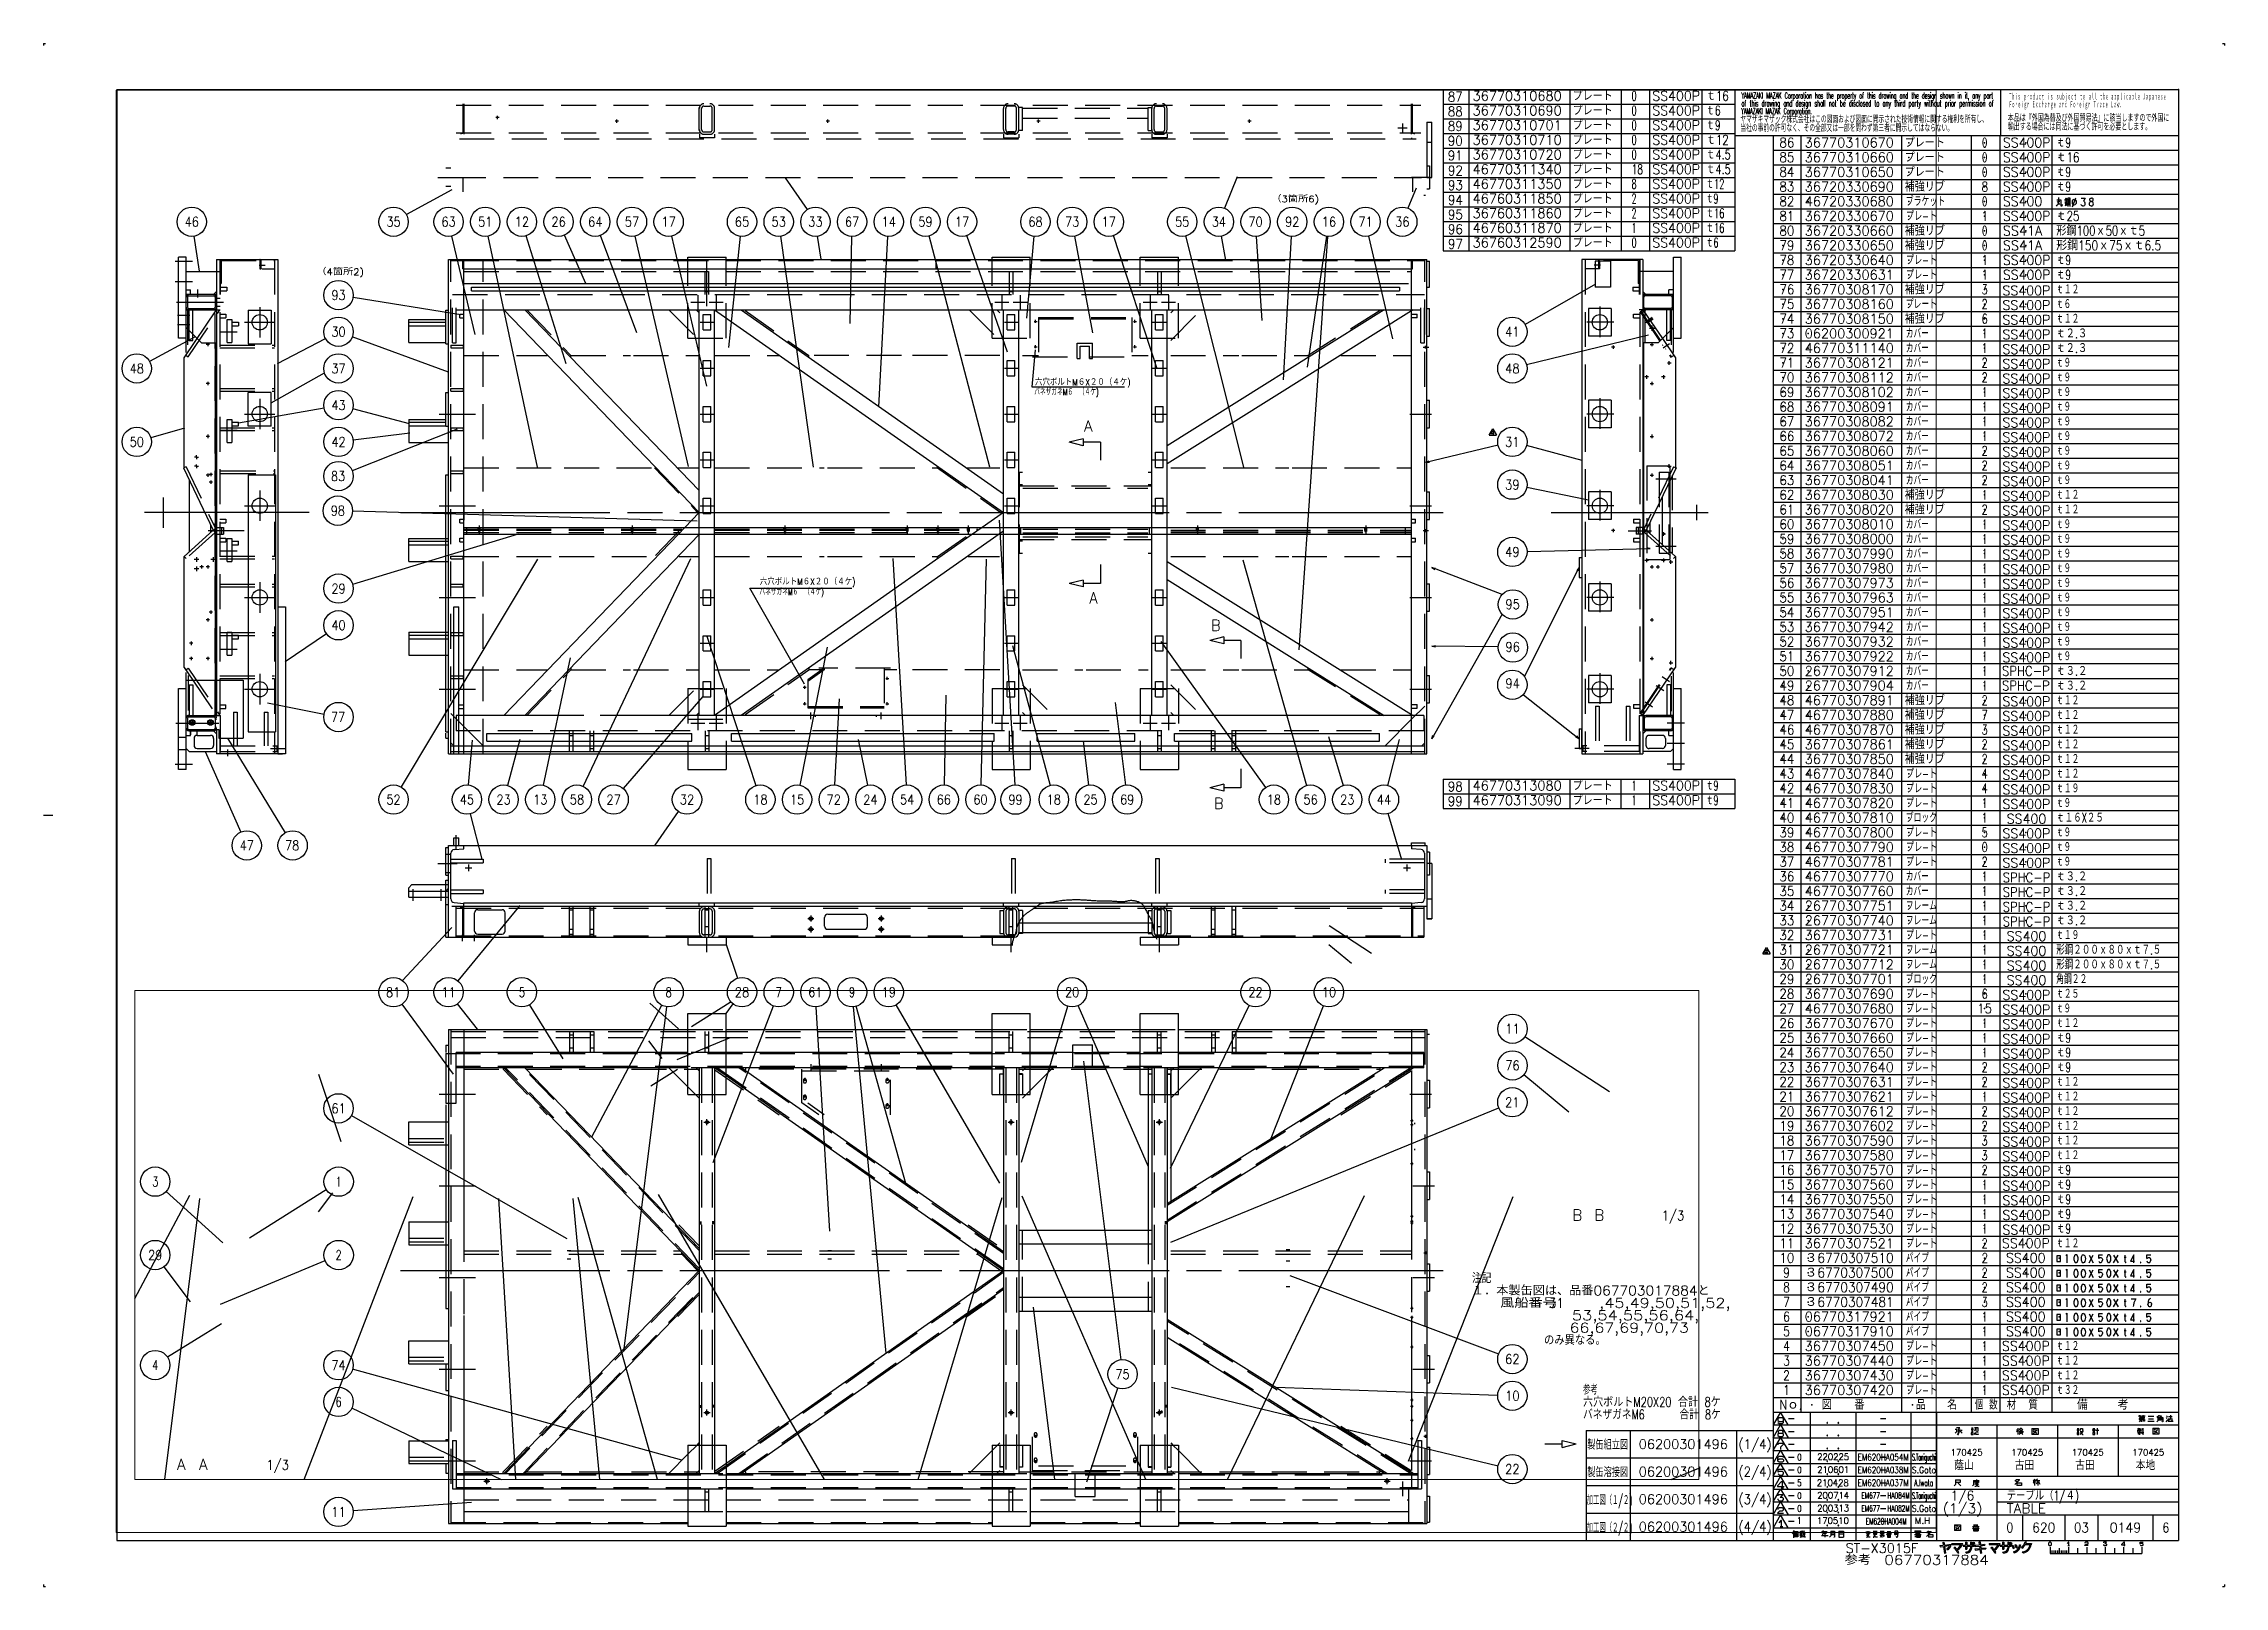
# Paper-space layout 'Layout1' of a CAD drawing. Header units: inches, sheet in millimetres. Extents: x -594 to 594, y -420 to 420.
# The model-space entities are those that its viewports show. They can reach past a viewport. Long polylines and large blocks are cut down to what shows.
import ezdxf
from ezdxf.enums import TextEntityAlignment as Align

# ---------------------------------------------------------------- set-up
doc = ezdxf.new("R2010")
doc.units = ezdxf.units.IN
doc.header["$MEASUREMENT"] = 0
for name, pattern in [('CENTERLINE', [25.4, 19.05, -1.5875, 3.175, -1.5875]), ('DASHED', [4.7625, 3.175, -1.5875]), ('SOLID', [0])]:
    doc.linetypes.add(name, pattern=pattern)
for name, color, linetype in [('0$C$L0$V_1_', 7, 'SOLID'), ('0$C$L0$V_DRAWING', 7, 'SOLID'), ('0$C$L0$V_PV', 7, 'SOLID'), ('Layer11$C$L11$V_DRAWING', 52, 'SOLID'), ('Layer11$C$L11$V_PV', 52, 'SOLID'), ('Layer12$C$L12$V_PV', 52, 'SOLID'), ('Layer13$C$L13$V_PV', 52, 'SOLID'), ('Layer21$C$L21$V_DRAWING', 2, 'SOLID'), ('Layer21$C$L21$V_PV', 2, 'SOLID'), ('Layer31$C$L31$V_DRAWING', 2, 'SOLID'), ('Layer8$C$L8$V_1_', 40, 'SOLID'), ('Layer8$C$L8$V_DRAWING', 40, 'SOLID'), ('Layer8$C$L8$V_PV', 40, 'SOLID'), ('VIEWPORTS', 7, 'SOLID')]:
    doc.layers.add(name, color=color, linetype=linetype)
doc.styles.add('CADRASTD', font='txt', dxfattribs={"bigfont": 'bigfont'})
doc.dimstyles.new('DIM2', dxfattribs={"dimtxt": 0.156, "dimasz": 2, "dimexe": 0, "dimexo": 0, "dimgap": 0.078, "dimtad": 3, "dimzin": 0, "dimdsep": 46, "dimtxsty": 'CADRASTD', "dimblk": 'CADRA_ARROW22_5OPEN', "dimblk1": 'CADRA_ARROW22_5OPEN', "dimblk2": 'CADRA_ARROW22_5OPEN', "dimcen": 0.09, "dimaunit": 1, "dimadec": 17154, "dimazin": 0, "dimtfac": 1, "dimtofl": 0, "dimtmove": 0, "dimatfit": 3, "dimldrblk": 'CADRA_ARROW22_5OPEN', "dimfxl": 1, "dimtolj": 1, "dimtzin": 0, "dimarcsym": 0})

psp = doc.layouts.get("Layout1")

# ---------------------------------------------------------------- texts
at = {"layer": 'Layer8$C$L8$V_DRAWING', "style": 'CADRASTD'}
for s, height, width, p, p2 in [('36770310680', 5.25, 0.857143, (184.6, 389.4), (233.2, 389.4)), ('プレート', 5.25, 0.857143, (239.1, 389.4), (261, 389.4)), ('0', 5.25, 0.6763, (271.3, 389.4), (274, 389.4)), ('SS400P', 5.25, 0.6763, (282.6, 389.4), (308.6, 389.4)), ('ｔ16', 5.25, 0.6763, (311.7, 389.4), (324.2, 389.4)), ('36770310690', 5.25, 0.857143, (184.6, 381.4), (233.2, 381.4)), ('プレート', 5.25, 0.857143, (239.1, 381.4), (261, 381.4)), ('0', 5.25, 0.6763, (271.3, 381.4), (274, 381.4)), ('SS400P', 5.25, 0.6763, (282.6, 381.4), (308.6, 381.4)), ('ｔ6', 5.25, 0.6763, (311.7, 381.4), (319.8, 381.4)), ('36770310701', 5.25, 0.857143, (184.6, 373.4), (233.2, 373.4)), ('36770310710', 5.25, 0.857143, (184.6, 365.4), (233.2, 365.4)), ('プレート', 5.25, 0.857143, (239.1, 373.4), (261, 373.4)), ('プレート', 5.25, 0.857143, (239.1, 365.4), (261, 365.4)), ('0', 5.25, 0.6763, (271.3, 373.4), (274, 373.4)), ('0', 5.25, 0.6763, (271.3, 365.4), (274, 365.4)), ('SS400P', 5.25, 0.6763, (282.6, 373.4), (308.6, 373.4)), ('SS400P', 5.25, 0.6763, (282.6, 365.4), (308.6, 365.4)), ('ｔ9', 5.25, 0.6763, (311.7, 373.4), (319.8, 373.4)), ('ｔ12', 5.25, 0.6763, (311.7, 365.4), (324.2, 365.4)), ('36770310670', 5.25, 0.857143, (365.7, 363.9), (414.3, 363.9)), ('プレート', 5.25, 0.857143, (420.2, 363.9), (442.1, 363.9)), ('0', 5.25, 0.6763, (462.5, 363.9), (465.1, 363.9)), ('SS400P', 5.25, 0.6763, (473.7, 363.9), (499.7, 363.9)), ('ｔ9', 5.25, 0.6763, (502.8, 363.9), (510.9, 363.9)), ('36770310720', 5.25, 0.857143, (184.6, 357.4), (233.2, 357.4)), ('プレート', 5.25, 0.857143, (239.1, 357.4), (261, 357.4)), ('0', 5.25, 0.6763, (271.3, 357.4), (274, 357.4)), ('SS400P', 5.25, 0.6763, (282.6, 357.4), (308.6, 357.4)), ('ｔ4.5', 5.25, 0.502354, (311.7, 357.4), (325.3, 357.4)), ('36770310660', 5.25, 0.857143, (365.7, 355.9), (414.3, 355.9)), ('プレート', 5.25, 0.857143, (420.2, 355.9), (442.1, 355.9)), ('0', 5.25, 0.6763, (462.5, 355.9), (465.1, 355.9)), ('SS400P', 5.25, 0.6763, (473.7, 355.9), (499.7, 355.9)), ('ｔ16', 5.25, 0.6763, (502.8, 355.9), (515.4, 355.9)), ('46770311340', 5.25, 0.857143, (184.6, 349.4), (233.2, 349.4)), ('46770311350', 5.25, 0.857143, (184.6, 341.4), (233.2, 341.4)), ('プレート', 5.25, 0.857143, (239.1, 349.4), (261, 349.4)), ('プレート', 5.25, 0.857143, (239.1, 341.4), (261, 341.4)), ('8', 5.25, 0.6763, (271.3, 341.4), (274, 341.4)), ('18', 5.25, 0.6763, (271.3, 349.4), (277.5, 349.4)), ('SS400P', 5.25, 0.6763, (282.6, 349.4), (308.6, 349.4)), ('SS400P', 5.25, 0.6763, (282.6, 341.4), (308.6, 341.4)), ('ｔ12', 5.25, 0.502354, (311.7, 341.4), (321.9, 341.4)), ('ｔ4.5', 5.25, 0.502354, (311.7, 349.4), (325.3, 349.4)), ('36770310650', 5.25, 0.857143, (365.7, 347.9), (414.3, 347.9)), ('36720330690', 5.25, 0.857143, (365.7, 339.9), (414.3, 339.9)), ('補強リブ', 5.25, 0.857143, (420.2, 339.9), (442.1, 339.9)), ('プレート', 5.25, 0.857143, (420.2, 347.9), (442.1, 347.9)), ('8', 5.25, 0.6763, (462.1, 339.9), (465.7, 339.9)), ('0', 5.25, 0.6763, (462.5, 347.9), (465.1, 347.9)), ('SS400P', 5.25, 0.6763, (473.7, 347.9), (499.7, 347.9)), ('SS400P', 5.25, 0.6763, (473.7, 339.9), (499.7, 339.9)), ('ｔ9', 5.25, 0.6763, (502.8, 347.9), (510.9, 347.9)), ('ｔ9', 5.25, 0.6763, (502.8, 339.9), (510.9, 339.9)), ('46760311850', 5.25, 0.857143, (184.6, 333.4), (233.2, 333.4)), ('プレート', 5.25, 0.857143, (239.1, 333.4), (261, 333.4)), ('2', 5.25, 0.6763, (271.3, 333.4), (274, 333.4)), ('SS400P', 5.25, 0.6763, (282.6, 333.4), (308.6, 333.4)), ('ｔ9', 5.25, 0.502354, (311.7, 333.4), (318.6, 333.4)), ('46720330680', 5.25, 0.857143, (365.7, 331.9), (414.3, 331.9)), ('ブラケット', 5.25, 0.6763, (420.8, 331.9), (442.3, 331.9)), ('0', 5.25, 0.6763, (462.5, 331.9), (465.1, 331.9)), ('SS400', 5.25, 0.6763, (473.7, 331.9), (495.2, 331.9)), ('36760311860', 5.25, 0.857143, (184.6, 325.4), (233.2, 325.4)), ('46760311870', 5.25, 0.857143, (184.6, 317.4), (233.2, 317.4)), ('プレート', 5.25, 0.857143, (239.1, 325.4), (261, 325.4)), ('プレート', 5.25, 0.857143, (239.1, 317.4), (261, 317.4)), ('2', 5.25, 0.6763, (271.3, 325.4), (274, 325.4)), ('1', 5.25, 0.6763, (271.3, 317.4), (274, 317.4)), ('SS400P', 5.25, 0.6763, (282.6, 325.4), (308.6, 325.4)), ('SS400P', 5.25, 0.6763, (282.6, 317.4), (308.6, 317.4)), ('ｔ16', 5.25, 0.502354, (311.7, 325.4), (321.9, 325.4)), ('ｔ16', 5.25, 0.502354, (311.7, 317.4), (321.9, 317.4)), ('36720330670', 5.25, 0.857143, (365.7, 323.9), (414.3, 323.9)), ('36720330660', 5.25, 0.857143, (365.7, 315.9), (414.3, 315.9)), ('補強リブ', 5.25, 0.857143, (420.2, 315.9), (442.1, 315.9)), ('プレ-ト', 5.25, 0.6763, (420.8, 323.9), (437.8, 323.9)), ('0', 5.25, 0.6763, (462.5, 315.9), (465.1, 315.9)), ('1', 5.25, 0.6763, (462.1, 323.9), (465.7, 323.9)), ('SS400P', 5.25, 0.6763, (473.7, 323.9), (499.7, 323.9)), ('SS41A', 5.25, 0.6763, (473.7, 315.9), (495.2, 315.9)), ('形鋼100ｘ50ｘｔ5', 5.25, 0.6763, (502.8, 315.9), (551.2, 315.9)), ('ｔ25', 5.25, 0.6763, (502.8, 323.9), (515.4, 323.9)), ('36760312590', 5.25, 0.857143, (184.6, 309.4), (233.2, 309.4)), ('プレート', 5.25, 0.857143, (239.1, 309.4), (261, 309.4)), ('0', 5.25, 0.6763, (271.3, 309.4), (274, 309.4)), ('SS400P', 5.25, 0.6763, (282.6, 309.4), (308.6, 309.4)), ('ｔ6', 5.25, 0.502354, (311.7, 309.4), (318.6, 309.4)), ('36720330650', 5.25, 0.857143, (365.7, 307.9), (414.3, 307.9)), ('補強リブ', 5.25, 0.857143, (420.2, 307.9), (442.1, 307.9)), ('0', 5.25, 0.6763, (462.5, 307.9), (465.1, 307.9)), ('SS41A', 5.25, 0.6763, (473.7, 307.9), (495.2, 307.9)), ('形鋼150ｘ75ｘｔ6.5', 5.25, 0.6763, (502.8, 307.9), (560.1, 307.9)), ('36720330640', 5.25, 0.857143, (365.7, 299.9), (414.3, 299.9)), ('プレ-ト', 5.25, 0.6763, (420.8, 299.9), (437.8, 299.9)), ('プレ-ト', 5.25, 0.6763, (420.8, 291.9), (437.8, 291.9)), ('1', 5.25, 0.6763, (462.1, 299.9), (465.7, 299.9)), ('SS400P', 5.25, 0.6763, (473.7, 299.9), (499.7, 299.9)), ('ｔ9', 5.25, 0.6763, (502.8, 299.9), (510.9, 299.9)), ('36720330631', 5.25, 0.857143, (365.7, 291.9), (414.3, 291.9)), ('36770308170', 5.25, 0.857143, (365.7, 283.9), (414.3, 283.9)), ('補強リブ', 5.25, 0.857143, (420.2, 283.9), (442.1, 283.9)), ('3', 5.25, 0.857143, (462, 283.9), (465.6, 283.9)), ('1', 5.25, 0.6763, (462.1, 291.9), (465.7, 291.9)), ('SS400P', 5.25, 0.857143, (473.5, 283.3), (499.6, 283.3)), ('SS400P', 5.25, 0.6763, (473.7, 291.9), (499.7, 291.9)), ('ｔ１２', 5.25, 0.6763, (502.8, 283.9), (515.4, 283.9)), ('ｔ9', 5.25, 0.6763, (502.8, 291.9), (510.9, 291.9)), ('36770308160', 5.25, 0.857143, (365.7, 275.9), (414.3, 275.9)), ('補強リブ', 5.25, 0.857143, (420.2, 267.9), (442.1, 267.9)), ('プレート', 5.25, 0.6763, (420.8, 275.9), (437.8, 275.9)), ('2', 5.25, 0.857143, (462, 275.9), (465.6, 275.9)), ('SS400P', 5.25, 0.857143, (473.5, 275.3), (499.6, 275.3)), ('ｔ６', 5.25, 0.6763, (502.8, 275.9), (510.9, 275.9)), ('36770308150', 5.25, 0.857143, (365.7, 267.9), (414.3, 267.9)), ('06200300921', 5.25, 0.857143, (365.7, 259.9), (414.3, 259.9)), ('カバー', 5.25, 0.6763, (420.8, 259.9), (433.4, 259.9)), ('6', 5.25, 0.857143, (462, 267.9), (465.6, 267.9)), ('1', 5.25, 0.857143, (462, 259.9), (465.6, 259.9)), ('SS400P', 5.25, 0.857143, (473.5, 267.3), (499.6, 267.3)), ('SS400P', 5.25, 0.857143, (473.5, 259.3), (499.6, 259.3)), ('ｔ１２', 5.25, 0.6763, (502.8, 267.9), (515.4, 267.9)), ('ｔ２.３', 5.25, 0.6763, (502.8, 259.9), (519.8, 259.9)), ('46770311140', 5.25, 0.857143, (365.7, 251.9), (414.3, 251.9)), ('カバー', 5.25, 0.6763, (420.8, 251.9), (433.4, 251.9)), ('1', 5.25, 0.857143, (462, 251.9), (465.6, 251.9)), ('SS400P', 5.25, 0.857143, (473.5, 251.3), (499.6, 251.3)), ('ｔ２.３', 5.25, 0.6763, (502.8, 251.9), (519.8, 251.9)), ('36770308121', 5.25, 0.857143, (365.7, 243.9), (414.3, 243.9)), ('36770308112', 5.25, 0.857143, (365.7, 235.9), (414.3, 235.9)), ('カバー', 5.25, 0.6763, (420.8, 243.9), (433.4, 243.9)), ('カバー', 5.25, 0.6763, (420.8, 235.9), (433.4, 235.9)), ('2', 5.25, 0.857143, (462, 243.9), (465.6, 243.9)), ('2', 5.25, 0.857143, (462, 235.9), (465.6, 235.9)), ('SS400P', 5.25, 0.857143, (473.5, 243.3), (499.6, 243.3)), ('SS400P', 5.25, 0.857143, (473.5, 235.3), (499.6, 235.3)), ('ｔ９', 5.25, 0.6763, (502.8, 243.9), (510.9, 243.9)), ('ｔ９', 5.25, 0.6763, (502.8, 235.9), (510.9, 235.9)), ('36770308102', 5.25, 0.857143, (365.7, 227.9), (414.3, 227.9)), ('カバー', 5.25, 0.6763, (420.8, 227.9), (433.4, 227.9)), ('1', 5.25, 0.857143, (462, 227.9), (465.6, 227.9)), ('SS400P', 5.25, 0.857143, (473.5, 227.3), (499.6, 227.3)), ('ｔ９', 5.25, 0.6763, (502.8, 227.9), (510.9, 227.9)), ('36770308091', 5.25, 0.857143, (365.7, 219.9), (414.3, 219.9)), ('36770308082', 5.25, 0.857143, (365.7, 211.9), (414.3, 211.9)), ('カバー', 5.25, 0.6763, (420.8, 219.9), (433.4, 219.9)), ('カバー', 5.25, 0.6763, (420.8, 211.9), (433.4, 211.9)), ('1', 5.25, 0.857143, (462, 219.9), (465.6, 219.9)), ('1', 5.25, 0.857143, (462, 211.9), (465.6, 211.9)), ('SS400P', 5.25, 0.857143, (473.5, 219.3), (499.6, 219.3)), ('SS400P', 5.25, 0.857143, (473.5, 211.3), (499.6, 211.3)), ('ｔ９', 5.25, 0.6763, (502.8, 219.9), (510.9, 219.9)), ('ｔ９', 5.25, 0.6763, (502.8, 211.9), (510.9, 211.9)), ('36770308072', 5.25, 0.857143, (365.7, 203.9), (414.3, 203.9)), ('カバー', 5.25, 0.6763, (420.8, 203.9), (433.4, 203.9)), ('1', 5.25, 0.857143, (462, 203.9), (465.6, 203.9)), ('SS400P', 5.25, 0.857143, (473.5, 203.3), (499.6, 203.3)), ('ｔ９', 5.25, 0.6763, (502.8, 203.9), (510.9, 203.9)), ('36770308060', 5.25, 0.857143, (365.7, 195.9), (414.3, 195.9)), ('36770308051', 5.25, 0.857143, (365.7, 187.9), (414.3, 187.9)), ('カバー', 5.25, 0.6763, (420.8, 195.9), (433.4, 195.9)), ('カバー', 5.25, 0.6763, (420.8, 187.9), (433.4, 187.9)), ('2', 5.25, 0.857143, (462, 195.9), (465.6, 195.9)), ('2', 5.25, 0.857143, (462, 187.9), (465.6, 187.9)), ('SS400P', 5.25, 0.857143, (473.5, 195.3), (499.6, 195.3)), ('SS400P', 5.25, 0.857143, (473.5, 187.3), (499.6, 187.3)), ('ｔ９', 5.25, 0.6763, (502.8, 195.9), (510.9, 195.9)), ('ｔ９', 5.25, 0.6763, (502.8, 187.9), (510.9, 187.9)), ('36770308041', 5.25, 0.857143, (365.7, 179.9), (414.3, 179.9)), ('カバー', 5.25, 0.6763, (420.8, 179.9), (433.4, 179.9)), ('2', 5.25, 0.857143, (462, 179.9), (465.6, 179.9)), ('SS400P', 5.25, 0.857143, (473.5, 179.3), (499.6, 179.3)), ('ｔ９', 5.25, 0.6763, (502.8, 179.9), (510.9, 179.9)), ('36770308030', 5.25, 0.857143, (365.7, 171.9), (414.3, 171.9)), ('36770308020', 5.25, 0.857143, (365.7, 163.9), (414.3, 163.9)), ('補強リブ', 5.25, 0.857143, (420.2, 171.9), (442.1, 171.9)), ('補強リブ', 5.25, 0.857143, (420.2, 163.9), (442.1, 163.9)), ('2', 5.25, 0.857143, (462, 163.9), (465.6, 163.9)), ('1', 5.25, 0.857143, (462, 171.9), (465.6, 171.9)), ('SS400P', 5.25, 0.857143, (473.5, 171.3), (499.6, 171.3)), ('SS400P', 5.25, 0.857143, (473.5, 163.3), (499.6, 163.3)), ('ｔ１２', 5.25, 0.6763, (502.8, 171.9), (515.4, 171.9)), ('ｔ１２', 5.25, 0.6763, (502.8, 163.9), (515.4, 163.9)), ('36770308010', 5.25, 0.857143, (365.7, 155.9), (414.3, 155.9)), ('カバー', 5.25, 0.6763, (420.8, 155.9), (433.4, 155.9)), ('1', 5.25, 0.857143, (462, 155.9), (465.6, 155.9)), ('SS400P', 5.25, 0.857143, (473.5, 155.3), (499.6, 155.3)), ('ｔ９', 5.25, 0.6763, (502.8, 155.9), (510.9, 155.9)), ('36770308000', 5.25, 0.857143, (365.7, 147.9), (414.3, 147.9)), ('36770307990', 5.25, 0.857143, (365.7, 139.9), (414.3, 139.9)), ('カバー', 5.25, 0.6763, (420.8, 147.9), (433.4, 147.9)), ('カバー', 5.25, 0.6763, (420.8, 139.9), (433.4, 139.9)), ('1', 5.25, 0.857143, (462, 147.9), (465.6, 147.9)), ('1', 5.25, 0.857143, (462, 139.9), (465.6, 139.9)), ('SS400P', 5.25, 0.857143, (473.5, 147.3), (499.6, 147.3)), ('SS400P', 5.25, 0.857143, (473.5, 139.3), (499.6, 139.3)), ('ｔ９', 5.25, 0.6763, (502.8, 147.9), (510.9, 147.9)), ('ｔ９', 5.25, 0.6763, (502.8, 139.9), (510.9, 139.9)), ('36770307980', 5.25, 0.857143, (365.7, 131.9), (414.3, 131.9)), ('カバー', 5.25, 0.6763, (420.8, 131.9), (433.4, 131.9)), ('1', 5.25, 0.857143, (462, 131.9), (465.6, 131.9)), ('SS400P', 5.25, 0.857143, (473.5, 131.3), (499.6, 131.3)), ('ｔ９', 5.25, 0.6763, (502.8, 131.9), (510.9, 131.9)), ('36770307973', 5.25, 0.857143, (365.7, 123.9), (414.3, 123.9)), ('36770307963', 5.25, 0.857143, (365.7, 115.9), (414.3, 115.9)), ('カバー', 5.25, 0.6763, (420.8, 123.9), (433.4, 123.9)), ('カバー', 5.25, 0.6763, (420.8, 115.9), (433.4, 115.9)), ('1', 5.25, 0.857143, (462, 123.9), (465.6, 123.9)), ('1', 5.25, 0.857143, (462, 115.9), (465.6, 115.9)), ('SS400P', 5.25, 0.857143, (473.5, 123.3), (499.6, 123.3)), ('SS400P', 5.25, 0.857143, (473.5, 115.3), (499.6, 115.3)), ('ｔ９', 5.25, 0.6763, (502.8, 123.9), (510.9, 123.9)), ('ｔ９', 5.25, 0.6763, (502.8, 115.9), (510.9, 115.9)), ('36770307951', 5.25, 0.857143, (365.7, 107.9), (414.3, 107.9)), ('カバー', 5.25, 0.6763, (420.8, 107.9), (433.4, 107.9)), ('1', 5.25, 0.857143, (462, 107.9), (465.6, 107.9)), ('SS400P', 5.25, 0.857143, (473.5, 107.3), (499.6, 107.3)), ('ｔ９', 5.25, 0.6763, (502.8, 107.9), (510.9, 107.9)), ('36770307942', 5.25, 0.857143, (365.7, 99.9), (414.3, 99.9)), ('36770307932', 5.25, 0.857143, (365.7, 91.9), (414.3, 91.9)), ('カバー', 5.25, 0.6763, (420.8, 99.9), (433.4, 99.9)), ('カバー', 5.25, 0.6763, (420.8, 91.9), (433.4, 91.9)), ('1', 5.25, 0.857143, (462, 99.9), (465.6, 99.9)), ('1', 5.25, 0.857143, (462, 91.9), (465.6, 91.9)), ('SS400P', 5.25, 0.857143, (473.5, 99.3), (499.6, 99.3)), ('SS400P', 5.25, 0.857143, (473.5, 91.3), (499.6, 91.3)), ('ｔ９', 5.25, 0.6763, (502.8, 99.9), (510.9, 99.9)), ('ｔ９', 5.25, 0.6763, (502.8, 91.9), (510.9, 91.9)), ('36770307922', 5.25, 0.857143, (365.7, 83.9), (414.3, 83.9)), ('カバー', 5.25, 0.6763, (420.8, 83.9), (433.4, 83.9)), ('1', 5.25, 0.857143, (462, 83.9), (465.6, 83.9)), ('SS400P', 5.25, 0.857143, (473.5, 83.3), (499.6, 83.3)), ('ｔ９', 5.25, 0.6763, (502.8, 83.9), (510.9, 83.9)), ('26770307912', 5.25, 0.857143, (365.7, 75.9), (414.3, 75.9)), ('26770307904', 5.25, 0.857143, (365.7, 67.9), (414.3, 67.9)), ('カバー', 5.25, 0.6763, (420.8, 75.9), (433.4, 75.9)), ('カバー', 5.25, 0.6763, (420.8, 67.9), (433.4, 67.9)), ('1', 5.25, 0.857143, (462, 75.9), (465.6, 75.9)), ('1', 5.25, 0.857143, (462, 67.9), (465.6, 67.9)), ('SPHC-P', 5.25, 0.6763, (473.3, 75.9), (499.3, 75.9)), ('SPHC-P', 5.25, 0.6763, (473.3, 67.9), (499.3, 67.9)), ('ｔ３.２', 5.25, 0.6763, (502.8, 75.9), (519.8, 75.9)), ('ｔ３.２', 5.25, 0.6763, (502.8, 67.9), (519.8, 67.9)), ('46770307891', 5.25, 0.857143, (365.7, 59.9), (414.3, 59.9)), ('補強リブ', 5.25, 0.857143, (420.2, 59.9), (442.1, 59.9)), ('2', 5.25, 0.857143, (462, 59.9), (465.6, 59.9)), ('SS400P', 5.25, 0.857143, (473.5, 59.3), (499.6, 59.3)), ('ｔ１２', 5.25, 0.6763, (502.8, 59.9), (515.4, 59.9)), ('46770307880', 5.25, 0.857143, (365.7, 51.9), (414.3, 51.9)), ('46770307870', 5.25, 0.857143, (365.7, 43.9), (414.3, 43.9)), ('補強リブ', 5.25, 0.857143, (420.2, 51.9), (442.1, 51.9)), ('補強リブ', 5.25, 0.857143, (420.2, 43.9), (442.1, 43.9)), ('7', 5.25, 0.857143, (462, 51.9), (465.6, 51.9)), ('3', 5.25, 0.857143, (462, 43.9), (465.6, 43.9)), ('SS400P', 5.25, 0.857143, (473.5, 51.3), (499.6, 51.3)), ('SS400P', 5.25, 0.857143, (473.5, 43.3), (499.6, 43.3)), ('ｔ１２', 5.25, 0.6763, (502.8, 51.9), (515.4, 51.9)), ('ｔ１２', 5.25, 0.6763, (502.8, 43.9), (515.4, 43.9)), ('36770307861', 5.25, 0.857143, (365.7, 35.9), (414.3, 35.9)), ('補強リブ', 5.25, 0.857143, (420.2, 35.9), (442.1, 35.9)), ('2', 5.25, 0.857143, (462, 35.9), (465.6, 35.9)), ('SS400P', 5.25, 0.857143, (473.5, 35.3), (499.6, 35.3)), ('ｔ１２', 5.25, 0.6763, (502.8, 35.9), (515.4, 35.9)), ('36770307850', 5.25, 0.857143, (365.7, 27.9), (414.3, 27.9)), ('46770307840', 5.25, 0.857143, (365.7, 19.9), (414.3, 19.9)), ('補強リブ', 5.25, 0.857143, (420.2, 27.9), (442.1, 27.9)), ('プレ-ト', 5.25, 0.6763, (420.8, 19.9), (437.8, 19.9)), ('2', 5.25, 0.857143, (462, 27.9), (465.6, 27.9)), ('4', 5.25, 0.857143, (462, 19.9), (465.6, 19.9)), ('SS400P', 5.25, 0.857143, (473.5, 27.3), (499.6, 27.3)), ('SS400P', 5.25, 0.857143, (473.5, 19.3), (499.6, 19.3)), ('ｔ１２', 5.25, 0.6763, (502.8, 27.9), (515.4, 27.9)), ('ｔ１２', 5.25, 0.6763, (502.8, 19.9), (515.4, 19.9)), ('46770313080', 5.25, 0.857143, (184.6, 13.4), (233.2, 13.4)), ('プレート', 5.25, 0.857143, (239.1, 13.4), (261, 13.4)), ('1', 5.25, 0.6763, (271.3, 13.4), (274, 13.4)), ('SS400P', 5.25, 0.6763, (282.6, 13.4), (308.6, 13.4)), ('ｔ9', 5.25, 0.502354, (311.7, 13.4), (318.6, 13.4)), ('46770307830', 5.25, 0.857143, (365.7, 11.9), (414.3, 11.9)), ('プレ-ト', 5.25, 0.6763, (420.8, 11.9), (437.8, 11.9)), ('4', 5.25, 0.857143, (462, 11.9), (465.6, 11.9)), ('SS400P', 5.25, 0.857143, (473.5, 11.3), (499.6, 11.3)), ('ｔ１９', 5.25, 0.6763, (502.8, 11.9), (515.4, 11.9)), ('46770313090', 5.25, 0.857143, (184.6, 5.4), (233.2, 5.4)), ('プレート', 5.25, 0.857143, (239.1, 5.4), (261, 5.4)), ('1', 5.25, 0.6763, (271.3, 5.4), (274, 5.4)), ('SS400P', 5.25, 0.6763, (282.6, 5.4), (308.6, 5.4)), ('ｔ9', 5.25, 0.502354, (311.7, 5.4), (318.6, 5.4)), ('46770307820', 5.25, 0.857143, (365.7, 3.9), (414.3, 3.9)), ('46770307810', 5.25, 0.857143, (365.7, -4.1), (414.3, -4.1)), ('プレ-ト', 5.25, 0.6763, (420.8, 3.9), (437.8, 3.9)), ('ブロック', 5.25, 0.6763, (420.8, -4.1), (437.8, -4.1)), ('1', 5.25, 0.857143, (462, 3.9), (465.6, 3.9)), ('1', 5.25, 0.857143, (462, -4.1), (465.6, -4.1)), ('SS400P', 5.25, 0.857143, (473.5, 3.3), (499.6, 3.3)), ('SS400', 5.25, 0.857143, (475.8, -4.7), (497.4, -4.7)), ('ｔ９', 5.25, 0.6763, (502.8, 3.9), (510.9, 3.9)), ('ｔ１６X２５', 5.25, 0.6763, (502.8, -4.1), (528.8, -4.1)), ('46770307800', 5.25, 0.857143, (365.7, -12.1), (414.3, -12.1)), ('プレ-ト', 5.25, 0.6763, (420.8, -12.1), (437.8, -12.1)), ('5', 5.25, 0.857143, (462, -12.1), (465.6, -12.1)), ('SS400P', 5.25, 0.857143, (473.5, -12.7), (499.6, -12.7)), ('ｔ９', 5.25, 0.6763, (502.8, -12.1), (510.9, -12.1)), ('46770307790', 5.25, 0.857143, (365.7, -20.1), (414.3, -20.1)), ('46770307781', 5.25, 0.857143, (365.7, -28.1), (414.3, -28.1)), ('プレ-ト', 5.25, 0.6763, (420.8, -20.1), (437.8, -20.1)), ('プレ-ト', 5.25, 0.6763, (420.8, -28.1), (437.8, -28.1)), ('0', 5.25, 0.857143, (462, -20.1), (465.6, -20.1)), ('2', 5.25, 0.857143, (462, -28.1), (465.6, -28.1)), ('SS400P', 5.25, 0.857143, (473.5, -20.7), (499.6, -20.7)), ('SS400P', 5.25, 0.857143, (473.5, -28.7), (499.6, -28.7)), ('ｔ９', 5.25, 0.6763, (502.8, -20.1), (510.9, -20.1)), ('ｔ９', 5.25, 0.6763, (502.8, -28.1), (510.9, -28.1)), ('46770307770', 5.25, 0.857143, (365.7, -36.1), (414.3, -36.1)), ('カバー', 5.25, 0.6763, (420.8, -36.1), (433.4, -36.1)), ('1', 5.25, 0.857143, (462, -36.1), (465.6, -36.1)), ('SPHC-P', 5.25, 0.6763, (473.6, -36.7), (499.6, -36.7)), ('ｔ３.２', 5.25, 0.6763, (502.8, -36.1), (519.8, -36.1)), ('46770307760', 5.25, 0.857143, (365.7, -44.1), (414.3, -44.1)), ('26770307751', 5.25, 0.857143, (365.7, -52.1), (414.3, -52.1)), ('カバー', 5.25, 0.6763, (420.8, -44.1), (433.4, -44.1)), ('フレーム', 5.25, 0.6763, (420.8, -52.1), (437.8, -52.1)), ('1', 5.25, 0.857143, (462, -44.1), (465.6, -44.1)), ('1', 5.25, 0.857143, (462, -52.1), (465.6, -52.1)), ('SPHC-P', 5.25, 0.6763, (473.6, -44.7), (499.6, -44.7)), ('SPHC-P', 5.25, 0.6763, (473.6, -52.7), (499.6, -52.7)), ('ｔ３.２', 5.25, 0.6763, (502.8, -44.1), (519.8, -44.1)), ('ｔ３.２', 5.25, 0.6763, (502.8, -52.1), (519.8, -52.1)), ('26770307740', 5.25, 0.857143, (365.7, -60.1), (414.3, -60.1)), ('フレーム', 5.25, 0.6763, (420.8, -60.1), (437.8, -60.1)), ('1', 5.25, 0.857143, (462, -60.1), (465.6, -60.1)), ('SPHC-P', 5.25, 0.6763, (473.6, -60.7), (499.6, -60.7)), ('ｔ３.２', 5.25, 0.6763, (502.8, -60.1), (519.8, -60.1)), ('36770307731', 5.25, 0.857143, (365.7, -68.1), (414.3, -68.1)), ('26770307721', 5.25, 0.857143, (365.7, -76.1), (414.3, -76.1)), ('プレ-ト', 5.25, 0.6763, (420.8, -68.1), (437.8, -68.1)), ('フレーム', 5.25, 0.6763, (420.8, -76.1), (437.8, -76.1)), ('1', 5.25, 0.857143, (462, -68.1), (465.6, -68.1)), ('1', 5.25, 0.857143, (462, -76.1), (465.6, -76.1)), ('SS400', 5.25, 0.857143, (475.8, -68.7), (497.4, -68.7)), ('形鋼２００ｘ８０ｘｔ７.５', 5.25, 0.6763, (502.8, -76.1), (560.1, -76.1)), ('ｔ１９', 5.25, 0.6763, (502.8, -68.1), (515.4, -68.1)), ('26770307712', 5.25, 0.857143, (365.7, -84.1), (414.3, -84.1)), ('フレーム', 5.25, 0.6763, (420.8, -84.1), (437.8, -84.1)), ('1', 5.25, 0.857143, (462, -84.1), (465.6, -84.1)), ('SS400', 5.25, 0.857143, (475.8, -76.7), (497.4, -76.7)), ('SS400', 5.25, 0.857143, (475.8, -84.7), (497.4, -84.7)), ('形鋼２００ｘ８０ｘｔ７.５', 5.25, 0.6763, (502.8, -84.1), (560.1, -84.1)), ('26770307701', 5.25, 0.857143, (365.7, -92.1), (414.3, -92.1)), ('36770307690', 5.25, 0.857143, (365.7, -100.1), (414.3, -100.1)), ('ブロック', 5.25, 0.6763, (420.8, -92.1), (437.8, -92.1)), ('プレ-ト', 5.25, 0.6763, (420.8, -100.1), (437.8, -100.1)), ('6', 5.25, 0.857143, (462, -100.1), (465.6, -100.1)), ('1', 5.25, 0.857143, (462, -92.1), (465.6, -92.1)), ('SS400', 5.25, 0.857143, (475.8, -92.7), (497.4, -92.7)), ('角鋼２２', 5.25, 0.6763, (502.8, -92.1), (519.8, -92.1)), ('ｔ２５', 5.25, 0.6763, (502.8, -100.1), (515.4, -100.1)), ('46770307680', 5.25, 0.857143, (365.7, -108.1), (414.3, -108.1)), ('プレ-ト', 5.25, 0.6763, (420.8, -108.1), (437.8, -108.1)), ('15', 5.25, 0.857143, (459.7, -108.1), (467.8, -108.1)), ('SS400P', 5.25, 0.857143, (473.5, -100.7), (499.6, -100.7)), ('SS400P', 5.25, 0.857143, (473.5, -108.7), (499.6, -108.7)), ('ｔ９', 5.25, 0.6763, (502.8, -108.1), (510.9, -108.1)), ('36770307670', 5.25, 0.857143, (365.7, -116.1), (414.3, -116.1)), ('36770307660', 5.25, 0.857143, (365.7, -124.1), (414.3, -124.1)), ('プレ-ト', 5.25, 0.6763, (420.8, -116.1), (437.8, -116.1)), ('プレ-ト', 5.25, 0.6763, (420.8, -124.1), (437.8, -124.1)), ('1', 5.25, 0.857143, (462, -116.1), (465.6, -116.1)), ('1', 5.25, 0.857143, (462, -124.1), (465.6, -124.1)), ('SS400P', 5.25, 0.857143, (473.5, -116.7), (499.6, -116.7)), ('ｔ１２', 5.25, 0.6763, (502.8, -116.1), (515.4, -116.1)), ('ｔ9', 5.25, 0.6763, (502.8, -124.1), (510.9, -124.1)), ('36770307650', 5.25, 0.857143, (365.7, -132.1), (414.3, -132.1)), ('プレ-ト', 5.25, 0.6763, (420.8, -132.1), (437.8, -132.1)), ('1', 5.25, 0.857143, (462, -132.1), (465.6, -132.1)), ('SS400P', 5.25, 0.857143, (473.5, -124.7), (499.6, -124.7)), ('SS400P', 5.25, 0.857143, (473.5, -132.7), (499.6, -132.7)), ('ｔ9', 5.25, 0.6763, (502.8, -132.1), (510.9, -132.1)), ('36770307640', 5.25, 0.857143, (365.7, -140.1), (414.3, -140.1)), ('プレ-ト', 5.25, 0.6763, (420.8, -140.1), (437.8, -140.1)), ('プレ-ト', 5.25, 0.6763, (420.8, -148.1), (437.8, -148.1)), ('2', 5.25, 0.857143, (462, -140.1), (465.6, -140.1)), ('SS400P', 5.25, 0.857143, (473.5, -140.7), (499.6, -140.7)), ('ｔ9', 5.25, 0.6763, (502.8, -140.1), (510.9, -140.1)), ('36770307631', 5.25, 0.857143, (365.7, -148.1), (414.3, -148.1)), ('36770307621', 5.25, 0.857143, (365.7, -156.1), (414.3, -156.1)), ('プレ-ト', 5.25, 0.6763, (420.8, -156.1), (437.8, -156.1)), ('2', 5.25, 0.857143, (462, -148.1), (465.6, -148.1)), ('1', 5.25, 0.857143, (462, -156.1), (465.6, -156.1)), ('SS400P', 5.25, 0.857143, (473.5, -148.7), (499.6, -148.7)), ('SS400P', 5.25, 0.857143, (473.5, -156.7), (499.6, -156.7)), ('ｔ１２', 5.25, 0.6763, (502.8, -148.1), (515.4, -148.1)), ('ｔ１２', 5.25, 0.6763, (502.8, -156.1), (515.4, -156.1)), ('36770307612', 5.25, 0.857143, (365.7, -164.1), (414.3, -164.1)), ('プレ-ト', 5.25, 0.6763, (420.8, -164.1), (437.8, -164.1)), ('プレ-ト', 5.25, 0.6763, (420.8, -172.1), (437.8, -172.1)), ('2', 5.25, 0.857143, (462, -164.1), (465.6, -164.1)), ('SS400P', 5.25, 0.857143, (473.5, -164.7), (499.6, -164.7)), ('ｔ１２', 5.25, 0.6763, (502.8, -164.1), (515.4, -164.1)), ('36770307602', 5.25, 0.857143, (365.7, -172.1), (414.3, -172.1)), ('36770307590', 5.25, 0.857143, (365.7, -180.1), (414.3, -180.1)), ('プレ-ト', 5.25, 0.6763, (420.8, -180.1), (437.8, -180.1)), ('2', 5.25, 0.857143, (462, -172.1), (465.6, -172.1)), ('3', 5.25, 0.857143, (462, -180.1), (465.6, -180.1)), ('SS400P', 5.25, 0.857143, (473.5, -172.7), (499.6, -172.7)), ('SS400P', 5.25, 0.857143, (473.5, -180.7), (499.6, -180.7)), ('ｔ１２', 5.25, 0.6763, (502.8, -172.1), (515.4, -172.1)), ('ｔ１２', 5.25, 0.6763, (502.8, -180.1), (515.4, -180.1)), ('36770307580', 5.25, 0.857143, (365.7, -188.1), (414.3, -188.1)), ('プレ-ト', 5.25, 0.6763, (420.8, -188.1), (437.8, -188.1)), ('3', 5.25, 0.857143, (462, -188.1), (465.6, -188.1)), ('SS400P', 5.25, 0.857143, (473.5, -188.7), (499.6, -188.7)), ('ｔ１２', 5.25, 0.6763, (502.8, -188.1), (515.4, -188.1)), ('36770307570', 5.25, 0.857143, (365.7, -196.1), (414.3, -196.1)), ('36770307560', 5.25, 0.857143, (365.7, -204.1), (414.3, -204.1)), ('プレ-ト', 5.25, 0.6763, (420.8, -196.1), (437.8, -196.1)), ('プレ-ト', 5.25, 0.6763, (420.8, -204.1), (437.8, -204.1)), ('2', 5.25, 0.857143, (462, -196.1), (465.6, -196.1)), ('1', 5.25, 0.857143, (462, -204.1), (465.6, -204.1)), ('SS400P', 5.25, 0.857143, (473.5, -196.7), (499.6, -196.7)), ('SS400P', 5.25, 0.857143, (473.5, -204.7), (499.6, -204.7)), ('ｔ9', 5.25, 0.6763, (502.8, -196.1), (510.9, -196.1)), ('ｔ9', 5.25, 0.6763, (502.8, -204.1), (510.9, -204.1)), ('36770307550', 5.25, 0.857143, (365.7, -212.1), (414.3, -212.1)), ('プレ-ト', 5.25, 0.6763, (420.8, -212.1), (437.8, -212.1)), ('1', 5.25, 0.857143, (462, -212.1), (465.6, -212.1)), ('SS400P', 5.25, 0.857143, (473.5, -212.7), (499.6, -212.7)), ('ｔ9', 5.25, 0.6763, (502.8, -212.1), (510.9, -212.1)), ('36770307540', 5.25, 0.857143, (365.7, -220.1), (414.3, -220.1)), ('36770307530', 5.25, 0.857143, (365.7, -228.1), (414.3, -228.1)), ('プレ-ト', 5.25, 0.6763, (420.8, -220.1), (437.8, -220.1)), ('プレ-ト', 5.25, 0.6763, (420.8, -228.1), (437.8, -228.1)), ('1', 5.25, 0.857143, (462, -220.1), (465.6, -220.1)), ('1', 5.25, 0.857143, (462, -228.1), (465.6, -228.1)), ('SS400P', 5.25, 0.857143, (473.5, -220.7), (499.6, -220.7)), ('SS400P', 5.25, 0.857143, (473.5, -228.7), (499.6, -228.7)), ('ｔ9', 5.25, 0.6763, (502.8, -220.1), (510.9, -220.1)), ('ｔ9', 5.25, 0.6763, (502.8, -228.1), (510.9, -228.1)), ('36770307521', 5.25, 0.857143, (365.7, -236.1), (414.3, -236.1)), ('プレ-ト', 5.25, 0.6763, (420.8, -236.1), (437.8, -236.1)), ('2', 5.25, 0.857143, (462, -236.1), (465.6, -236.1)), ('SS400P', 5.25, 0.857143, (473.2, -236.1), (499.3, -236.1)), ('ｔ１２', 5.25, 0.6763, (502.8, -236.1), (515.4, -236.1)), ('３6770307510', 5.25, 0.6763, (365.8, -244.1), (414.2, -244.1)), ('３6770307500', 5.25, 0.6763, (365.8, -252.1), (414.2, -252.1)), ('パイプ', 5.25, 0.6763, (420.8, -244.1), (433.4, -244.1)), ('パイプ', 5.25, 0.6763, (420.8, -252.1), (433.4, -252.1)), ('2', 5.25, 0.857143, (462, -252.1), (465.6, -252.1)), ('2', 5.25, 0.6763, (462.1, -244.1), (465.7, -244.1)), ('SS400', 5.25, 0.857143, (475.4, -244.1), (497, -244.1)), ('SS400', 5.25, 0.857143, (475.4, -252.1), (497, -252.1)), ('３6770307490', 5.25, 0.6763, (365.8, -260.1), (414.2, -260.1)), ('パイプ', 5.25, 0.6763, (420.8, -260.1), (433.4, -260.1)), ('2', 5.25, 0.857143, (462, -260.1), (465.6, -260.1)), ('SS400', 5.25, 0.857143, (475.4, -260.1), (497, -260.1)), ('06770317921', 5.25, 0.857143, (365.7, -276.1), (414.3, -276.1)), ('３6770307481', 5.25, 0.6763, (365.8, -268.1), (414.2, -268.1)), ('パイプ', 5.25, 0.6763, (420.8, -268.1), (433.4, -268.1)), ('パイプ', 5.25, 0.6763, (420.8, -276.1), (433.4, -276.1)), ('3', 5.25, 0.857143, (462, -268.1), (465.6, -268.1)), ('1', 5.25, 0.857143, (462, -276.1), (465.6, -276.1)), ('SS400', 5.25, 0.857143, (475.4, -268.1), (497, -268.1)), ('SS400', 5.25, 0.857143, (475.4, -276.1), (497, -276.1)), ('06770317910', 5.25, 0.857143, (365.7, -284.1), (414.3, -284.1)), ('パイプ', 5.25, 0.6763, (420.8, -284.1), (433.4, -284.1)), ('1', 5.25, 0.857143, (462, -284.1), (465.6, -284.1)), ('SS400', 5.25, 0.857143, (475.4, -284.1), (497, -284.1)), ('36770307450', 5.25, 0.857143, (365.7, -292.1), (414.3, -292.1)), ('36770307440', 5.25, 0.857143, (365.7, -300.1), (414.3, -300.1)), ('プレ-ト', 5.25, 0.6763, (420.8, -292.1), (437.8, -292.1)), ('プレ-ト', 5.25, 0.6763, (420.8, -300.1), (437.8, -300.1)), ('1', 5.25, 0.857143, (462, -292.1), (465.6, -292.1)), ('1', 5.25, 0.857143, (462, -300.1), (465.6, -300.1)), ('SS400P', 5.25, 0.857143, (473.2, -292.1), (499.3, -292.1)), ('SS400P', 5.25, 0.857143, (473.2, -300.1), (499.3, -300.1)), ('ｔ１２', 5.25, 0.6763, (502.8, -292.1), (515.4, -292.1)), ('ｔ１２', 5.25, 0.6763, (502.8, -300.1), (515.4, -300.1)), ('36770307430', 5.25, 0.857143, (365.7, -308.1), (414.3, -308.1)), ('プレ-ト', 5.25, 0.6763, (420.8, -308.1), (437.8, -308.1)), ('1', 5.25, 0.857143, (462, -308.1), (465.6, -308.1)), ('SS400P', 5.25, 0.857143, (473.2, -308.1), (499.3, -308.1)), ('ｔ１２', 5.25, 0.6763, (502.8, -308.1), (515.4, -308.1)), ('参考', 5.25, 0.6763, (244.8, -315.9), (252.8, -315.9)), ('六穴ボルトM20X20 合計 8ケ', 5.25, 0.6763, (244.8, -322.6), (319.9, -322.6)), ('36770307420', 5.25, 0.857143, (365.7, -316.1), (414.3, -316.1)), ('プレ-ト', 5.25, 0.6763, (420.8, -316.1), (437.8, -316.1)), ('1', 5.25, 0.857143, (462, -316.1), (465.6, -316.1)), ('SS400P', 5.25, 0.857143, (473.2, -316.1), (499.3, -316.1)), ('ｔ３２', 5.25, 0.6763, (502.8, -316.1), (515.4, -316.1)), ('バネザガネM6     合計 8ケ', 5.25, 0.6763, (244.8, -329.4), (319.9, -329.4)), ('製缶組立図', 5.25, 0.685715, (247.1, -345.9), (269.4, -345.9)), ('06200301496', 5.25, 0.857143, (275.2, -345.6), (323.8, -345.6)), ('(1/4)', 5.25, 0.685714, (329.6, -345.6), (347.6, -345.6)), ('製缶溶接図', 5.25, 0.685715, (247.1, -360.9), (269.4, -360.9)), ('06200301496', 5.25, 0.857143, (275.2, -360.6), (323.8, -360.6)), ('(2/4)', 5.25, 0.685714, (329.6, -360.6), (347.6, -360.6)), ('0', 3.5, 0.857143, (361.6, -351.8), (364, -351.8)), ('0', 3.5, 0.857143, (361.6, -358.8), (364, -358.8)), ('220225', 3.5, 0.857143, (372.5, -351.6), (389.9, -351.6)), ('210601', 3.5, 0.857143, (372.5, -358.6), (389.9, -358.6)), ('EM620HA054M', 3.5, 0.738918, (394.5, -351.8), (422.4, -351.8)), ('EM620HA038M', 3.5, 0.738918, (394.5, -358.8), (422.4, -358.8)), ('S.Taniguchi', 3.5, 0.344828, (424.2, -351.8), (437.2, -351.8)), ('S.Goto', 3.5, 0.649352, (424.1, -358.8), (437.3, -358.8)), ('170425', 3.5, 0.857143, (445.3, -349.2), (462.7, -349.2)), ('蔭山', 5.25, 0.857143, (447.2, -357.1), (457.8, -357.1)), ('170425', 3.5, 0.857143, (478.3, -349.2), (495.7, -349.2)), ('古田', 5.25, 0.857143, (480.2, -357.1), (490.8, -357.1)), ('170425', 3.5, 0.857143, (511.3, -349.2), (528.7, -349.2)), ('古田', 5.25, 0.857143, (513.2, -357.1), (523.8, -357.1)), ('170425', 3.5, 0.857143, (544.3, -349.2), (561.7, -349.2)), ('本地', 5.25, 0.857143, (546.2, -357.1), (556.8, -357.1)), ('5', 3.5, 0.857143, (361.6, -365.8), (364, -365.8)), ('210428', 3.5, 0.857143, (372.3, -365.8), (389.7, -365.8)), ('EM620HA037M', 3.5, 0.738918, (394.5, -365.8), (422.4, -365.8)), ('A.Iwata', 3.5, 0.43235, (425.4, -365.8), (435.7, -365.8)), (' 1/6', 5.25, 0.857143, (441, -373.6), (458.1, -373.6)), ('テーブル（1/４)', 5.25, 0.6763, (475.8, -373.6), (515.2, -373.6)), ('加工図（１/２)', 5.25, 0.47619, (246.8, -376.1), (271.6, -376.1)), ('06200301496', 5.25, 0.857143, (275.2, -375.6), (323.8, -375.6)), ('(3/4)', 5.25, 0.685714, (329.6, -375.6), (347.6, -375.6)), ('0', 3.5, 0.857143, (361.6, -372.8), (364, -372.8)), ('0', 3.5, 0.857143, (361.6, -379.8), (364, -379.8)), ('200714', 3.5, 0.857143, (372.5, -372.6), (389.9, -372.6)), ('200313', 3.5, 0.857143, (372.5, -379.6), (389.9, -379.6)), ('EM677  HA084M', 3.2, 0.642124, (396.6, -372.6), (422.9, -372.6)), ('EM677  HA082M', 3.2, 0.642124, (396.6, -379.6), (422.9, -379.6)), ('S.Taniguchi', 3.5, 0.344828, (424.2, -372.8), (437.2, -372.8)), ('S.Goto', 3.5, 0.649352, (424.1, -379.8), (437.3, -379.8)), ('(1/3)', 5.25, 0.857143, (441, -380.6), (462.6, -380.6)), ('TABLE', 5.25, 0.6763, (475.8, -380.6), (497.3, -380.6)), ('加工図（２/２)', 5.25, 0.47619, (246.8, -391.1), (271.6, -391.1)), ('06200301496', 5.25, 0.857143, (275.2, -390.6), (323.8, -390.6)), ('(4/4)', 5.25, 0.685714, (329.6, -390.6), (347.6, -390.6)), ('0', 5.25, 0.857143, (475.7, -391.1), (479.3, -391.1)), ('620', 5.25, 0.857143, (489.7, -391.1), (502.3, -391.1)), ('03', 5.25, 0.857143, (512.5, -391.1), (520.6, -391.1)), ('0149', 5.25, 0.857143, (532, -391.1), (549.1, -391.1)), ('6', 5.25, 0.857143, (560.7, -391.1), (564.3, -391.1)), ('参考\u300006770317884', 5.25, 0.857143, (387.4, -408.7), (466, -408.7)), ('ST-X3015F', 5.25, 0.857143, (388, -402.3), (427.6, -402.3))]:
    psp.add_text(s, height=height, dxfattribs=dict(at, width=width)).set_placement(p, p2, align=Align.FIT)

msp = doc.modelspace()

# ---------------------------------------------------------------- texts
at = {"layer": 'Layer8$C$L8$V_1_', "style": 'CADRASTD', "width": 0.857143}
for s, height, p, p2 in [('11', 15.75, (607.3, -357.6), (630.7, -357.6)), ('76', 15.75, (607.3, -417.6), (630.7, -417.6)), ('3', 15.8, (-1606, -607.6), (-1596.1, -607.6)), ('1', 15.8, (-1306, -607.6), (-1296.1, -607.6)), ('1/3', 15.75, (863, -663), (899.9, -663)), ('29', 15.75, (-1612.7, -727.6), (-1589.3, -727.6)), ('2', 15.8, (-1306, -727.6), (-1296.1, -727.6)), ('4', 15.8, (-1606, -907.6), (-1596.1, -907.6)), ('1/3', 15.75, (-1419.3, -1070.8), (-1382.4, -1070.8))]:
    msp.add_text(s, height=height, dxfattribs=at).set_placement(p, p2, align=Align.FIT)
at = {"layer": 'Layer8$C$L8$V_1_', "char_height": 18, "attachment_point": 7, "line_spacing_factor": 0.9, "style": 'CADRASTD'}
for s, insert, width in [('B', (717, -663.4), 21.94), ('B', (753, -663.4), 21.94), ('A', (-1565.3, -1071.1), 24.1), ('A', (-1529.3, -1071.1), 24.1)]:
    msp.add_mtext(s, dxfattribs=dict(at, insert=insert, width=width))
at = {"layer": 'Layer8$C$L8$V_PV', "style": 'CADRASTD'}
for s, height, width, p, p2 in [('（3箇所6)', 21, 0.857143, (449.5, 2004.1), (605.3, 2004.1)), ('46', 31.5, 0.857143, (-3105.4, 1924.8), (-3058.7, 1924.8)), ('35', 31.5, 0.857143, (-2445.4, 1924.8), (-2398.7, 1924.8)), ('63', 31.5, 0.857143, (-2265.4, 1924.8), (-2218.7, 1924.8)), ('51', 31.5, 0.857143, (-2145.4, 1924.8), (-2098.7, 1924.8)), ('12', 31.5, 0.857143, (-2025.4, 1924.8), (-1978.7, 1924.8)), ('26', 31.5, 0.857143, (-1905.4, 1924.8), (-1858.7, 1924.8)), ('64', 31.5, 0.857143, (-1785.4, 1924.8), (-1738.7, 1924.8)), ('57', 31.5, 0.857143, (-1665.4, 1924.8), (-1618.7, 1924.8)), ('17', 31.5, 0.857143, (-1545.5, 1924.8), (-1498.7, 1924.8)), ('65', 31.5, 0.857143, (-1305.5, 1924.8), (-1258.7, 1924.8)), ('53', 31.5, 0.857143, (-1185.5, 1924.8), (-1138.7, 1924.8)), ('33', 31.5, 0.857143, (-1065.5, 1924.8), (-1018.7, 1924.8)), ('67', 31.5, 0.857143, (-945.5, 1924.8), (-898.7, 1924.8)), ('14', 31.5, 0.857143, (-825.5, 1924.8), (-778.7, 1924.8)), ('59', 31.5, 0.857143, (-705.5, 1924.8), (-658.7, 1924.8)), ('17', 31.5, 0.857143, (-585.5, 1924.8), (-538.7, 1924.8)), ('68', 31.5, 0.857143, (-345.5, 1924.8), (-298.7, 1924.8)), ('73', 31.5, 0.857143, (-225.5, 1924.8), (-178.7, 1924.8)), ('17', 31.5, 0.857143, (-105.5, 1924.8), (-58.7, 1924.8)), ('55', 31.5, 0.857143, (134.5, 1924.8), (181.3, 1924.8)), ('34', 31.5, 0.857143, (254.5, 1924.8), (301.3, 1924.8)), ('70', 31.5, 0.857143, (374.5, 1924.8), (421.3, 1924.8)), ('92', 31.5, 0.857143, (494.5, 1924.8), (541.3, 1924.8)), ('16', 31.5, 0.857143, (614.5, 1924.8), (661.3, 1924.8)), ('71', 31.5, 0.857143, (734.5, 1924.8), (781.3, 1924.8)), ('36', 31.5, 0.857143, (854.5, 1924.8), (901.3, 1924.8)), ('（4箇所2)', 21, 0.857143, (-2674.7, 1766.1), (-2519, 1766.1)), ('93', 31.5, 0.857143, (-2625.4, 1684.8), (-2578.7, 1684.8)), ('30', 31.5, 0.857143, (-2625.4, 1564.8), (-2578.7, 1564.8)), ('41', 31.5, 0.857143, (1214.5, 1564.8), (1261.3, 1564.8)), ('48', 31.5, 0.857143, (-3285.4, 1444.8), (-3238.7, 1444.8)), ('37', 31.5, 0.857143, (-2625.4, 1444.8), (-2578.7, 1444.8)), ('48', 31.5, 0.857143, (1214.5, 1444.8), (1261.3, 1444.8)), ('六穴ボルトM６X２０（４ケ)', 21, 0.857143, (-324, 1405.1), (-11.1, 1405.1)), ('バネザガネM６\u3000（４ケ)', 21, 0.6763, (-326.2, 1373.2), (-115.2, 1373.2)), ('43', 31.5, 0.857143, (-2625.4, 1324.8), (-2578.7, 1324.8)), ('50', 31.5, 0.857143, (-3285.4, 1204.8), (-3238.7, 1204.8)), ('42', 31.5, 0.857143, (-2625.4, 1204.8), (-2578.7, 1204.8)), ('31', 31.5, 0.857143, (1214.5, 1204.8), (1261.3, 1204.8)), ('83', 31.5, 0.857143, (-2626.9, 1092.8), (-2580.2, 1092.8)), ('39', 31.5, 0.857143, (1214.5, 1064.8), (1261.3, 1064.8)), ('98', 31.5, 0.857143, (-2627.7, 979.7), (-2580.9, 979.7)), ('49', 31.5, 0.857143, (1214.5, 844.8), (1261.3, 844.8)), ('29', 31.5, 0.857143, (-2625.4, 724.8), (-2578.7, 724.8)), ('六穴ボルトM６X２０（４ケ)', 21, 0.857143, (-1224.1, 752.6), (-911.2, 752.6)), ('バネザガネM６\u3000（４ケ)', 21, 0.6763, (-1225.2, 719.3), (-1014.2, 719.3)), ('95', 31.5, 0.857143, (1215.5, 673.6), (1262.3, 673.6)), ('40', 31.5, 0.857143, (-2625.4, 604.8), (-2578.7, 604.8)), ('96', 31.5, 0.857143, (1215.5, 534.2), (1262.3, 534.2)), ('94', 31.5, 0.857143, (1215.5, 414.7), (1262.3, 414.7)), ('77', 31.5, 0.857143, (-2626.9, 304.8), (-2580.2, 304.8)), ('52', 31.5, 0.857143, (-2445.4, 34.8), (-2398.7, 34.8)), ('45', 31.5, 0.857143, (-2205.4, 34.8), (-2158.7, 34.8)), ('23', 31.5, 0.857143, (-2085.4, 34.8), (-2038.7, 34.8)), ('13', 31.5, 0.857143, (-1965.4, 34.8), (-1918.7, 34.8)), ('58', 31.5, 0.857143, (-1845.4, 34.8), (-1798.7, 34.8)), ('27', 31.5, 0.857143, (-1725.4, 34.8), (-1678.7, 34.8)), ('32', 31.5, 0.857143, (-1485.5, 34.8), (-1438.7, 34.8)), ('18', 31.5, 0.857143, (-1245.5, 34.8), (-1198.7, 34.8)), ('15', 31.5, 0.857143, (-1125.5, 34.8), (-1078.7, 34.8)), ('72', 31.5, 0.857143, (-1005.5, 34.8), (-958.7, 34.8)), ('24', 31.5, 0.857143, (-885.5, 34.8), (-838.7, 34.8)), ('54', 31.5, 0.857143, (-765.5, 34.8), (-718.7, 34.8)), ('66', 31.5, 0.857143, (-645.5, 34.8), (-598.7, 34.8)), ('60', 31.5, 0.857143, (-525.5, 34.8), (-478.7, 34.8)), ('99', 31.5, 0.857143, (-410.7, 34.5), (-363.9, 34.5)), ('18', 31.5, 0.857143, (-285.5, 34.8), (-238.7, 34.8)), ('25', 31.5, 0.857143, (-165.5, 34.8), (-118.7, 34.8)), ('69', 31.5, 0.857143, (-45.5, 34.8), (1.3, 34.8)), ('18', 31.5, 0.857143, (434.5, 34.8), (481.3, 34.8)), ('56', 31.5, 0.857143, (554.5, 34.8), (601.3, 34.8)), ('23', 31.5, 0.857143, (674.5, 34.8), (721.3, 34.8)), ('44', 31.5, 0.857143, (794.5, 34.8), (841.3, 34.8)), ('47', 31.5, 0.857143, (-2925.4, -115.2), (-2878.7, -115.2)), ('78', 31.5, 0.857143, (-2776.9, -115.2), (-2730.2, -115.2)), ('81', 31.5, 0.857143, (-2446.9, -595.2), (-2400.2, -595.2)), ('11', 31.5, 0.857143, (-2265.4, -595.2), (-2218.7, -595.2)), ('5', 31.5, 0.857143, (-2011.9, -595.2), (-1992.2, -595.2)), ('8', 31.5, 0.857143, (-1532, -595.2), (-1512.2, -595.2)), ('28', 31.5, 0.857143, (-1305.5, -595.2), (-1258.7, -595.2)), ('7', 31.5, 0.857143, (-1172, -595.2), (-1152.2, -595.2)), ('61', 31.5, 0.857143, (-1065.5, -595.2), (-1018.7, -595.2)), ('9', 31.5, 0.857143, (-932, -595.2), (-912.2, -595.2)), ('19', 31.5, 0.857143, (-825.5, -595.2), (-778.7, -595.2)), ('20', 31.5, 0.857143, (-225.5, -595.2), (-178.7, -595.2)), ('22', 31.5, 0.857143, (374.5, -595.2), (421.3, -595.2)), ('10', 31.5, 0.857143, (614.5, -595.2), (661.3, -595.2)), ('21', 31.5, 0.857143, (1214.5, -955.2), (1261.3, -955.2)), ('61', 31.5, 0.857143, (-2625.4, -975.2), (-2578.7, -975.2)), ('注記', 31.5, 0.857143, (1105.8, -1530.6), (1169.3, -1530.6)), ('１．本製缶図は、品番067703017884と', 31.5, 0.857143, (1105.8, -1571.1), (1883.7, -1571.1)), ('\u3000\u3000風船番号\u3000\u3000\u3000,45,49,50,51,52,', 31.5, 0.857143, (1105.8, -1611.6), (1951.7, -1611.6)), ('31', 31.5, 0.857143, (1357.8, -1612.2), (1406.4, -1612.2)), ('\u3000\u3000\u3000\u3000\u3000\u3000\u300053,54,55,56,64,', 31.5, 0.857143, (1105.8, -1652.1), (1849.7, -1652.1)), ('\u3000\u3000\u3000\u3000\u3000\u3000\u300066,67,69,70,73', 31.5, 0.857143, (1105.8, -1692.6), (1815.7, -1692.6)), ('\u3000\u3000\u3000\u3000\u3000\u3000\u3000のみ異なる。', 31.5, 0.857143, (1105.8, -1733.1), (1543.5, -1733.1)), ('62', 31.5, 0.857143, (1214.5, -1795.2), (1261.3, -1795.2)), ('74', 31.5, 0.857143, (-2625.4, -1815.2), (-2578.7, -1815.2)), ('75', 31.5, 0.857143, (-60.6, -1844.7), (-13.8, -1844.7)), ('10', 31.5, 0.857143, (1214.5, -1915.2), (1261.3, -1915.2)), ('6', 31.5, 0.857143, (-2611.9, -1935.2), (-2592.2, -1935.2)), ('22', 31.5, 0.857143, (1214.5, -2155.2), (1261.3, -2155.2)), ('11', 31.5, 0.857143, (-2625.4, -2295.2), (-2578.7, -2295.2)), ('1', 21, 0.857141, (2169.3, -2317.8), (2183.7, -2317.8)), ('170510', 21, 0.857141, (2234.4, -2318.4), (2338.8, -2318.4)), ('EM620HA004M', 21, 0.589979, (2394, -2320.8), (2527.8, -2320.8)), ('M.H', 21, 0.857141, (2554.4, -2318.3), (2604.8, -2318.3))]:
    msp.add_text(s, height=height, dxfattribs=dict(at, width=width)).set_placement(p, p2, align=Align.FIT)
at = {"layer": 'Layer8$C$L8$V_PV', "char_height": 36, "attachment_point": 7, "line_spacing_factor": 0.9, "style": 'CADRASTD'}
for s, insert, width in [('A', (-163.4, 1254), 48.201), ('A', (-146.2, 692.4), 48.201), ('B', (251.4, 602.1), 43.881), ('B', (261.2, 20.1), 43.881)]:
    msp.add_mtext(s, dxfattribs=dict(at, insert=insert, width=width))

# ---------------------------------------------------------------- blocks, each defined once
blk = doc.blocks.new('TAB102_SYM004')
at = {"layer": 'Layer11$C$L11$V_DRAWING'}
for p, q in [((2.02, 2.09), (0.95, 1.02)), ((0.95, 1.02), (0.95, 0.8)), ((0.95, 0.8), (2.77, 0.8)), ((2.34, 2.09), (2.02, 2.09)), ((2.02, 0.37), (2.67, 0.37)), ((2.34, 0.37), (2.34, 2.09))]:
    blk.add_line(p, q, dxfattribs=at)
at = {"layer": 'Layer21$C$L21$V_DRAWING'}
for p, q in [((0, 0), (2, 3.46)), ((0, 0), (4, 0)), ((2, 3.46), (4, 0))]:
    blk.add_line(p, q, dxfattribs=at)
blk = doc.blocks.new('BLOCK2')
at = {"layer": 'Layer21$C$L21$V_DRAWING'}
for p, q in [((-145, 0), (0, 0)), ((-145, 0), (-145, -25)), ((0, 0), (0, -25)), ((-145, -25), (0, -25))]:
    blk.add_line(p, q, dxfattribs=at)
at = {"layer": 'Layer8$C$L8$V_DRAWING', "style": 'CADRASTD'}
for s, height, width, p, p2 in [('YAMAZAKI MAZAK Corporation.', 3.3, 0.434558, (-141.4, -13.4), (-102.9, -13.4)), ('YAMAZAKI MAZAK Corporation has the property of this drawing and the design shown in it, any part ', 3.3, 0.434558, (-141.3, -5), (-2.4, -5)), ('of this drawing and design shall not be disclosed to any third party without prior permission of', 3.3, 0.434558, (-141.3, -9.2), (-3.8, -9.2)), ('ヤマザキマザック株式会社はこの図面および図面に開示された技術情報に関する権利を所有し、', 3.7, 0.6763, (-141.9, -18.2), (-7, -18.2)), ('当社の事前の許可なく、その全部又は一部を問わず第三者に開示してはならない。', 3.7, 0.6763, (-141.9, -23), (-25.9, -23))]:
    blk.add_text(s, height=height, dxfattribs=dict(at, width=width)).set_placement(p, p2, align=Align.FIT)
blk = doc.blocks.new('BLOCK3')
at = {"layer": 'Layer21$C$L21$V_DRAWING'}
for p, q in [((-97, 0), (0, 0)), ((-97, 0), (-97, -25)), ((0, 0), (0, -25)), ((-97, -25), (0, -25))]:
    blk.add_line(p, q, dxfattribs=at)
at = {"layer": 'Layer8$C$L8$V_DRAWING', "style": 'CADRASTD'}
for s, height, width, p, p2 in [('Ｔｈｉｓ\u3000ｐｒｏｄｕｃｔ\u3000ｉｓ\u3000ｓｕｂｊｅｃｔ\u3000ｔｏ\u3000ａｌｌ ｔｈｅ ａｐｐｌｉｃａｂｌｅ Ｊａｐａｎｅｓｅ\u3000', 3.3, 0.383009, (-92.5, -5.8), (-5.1, -5.8)), ('Ｆｏｒｅｉｇｎ Ｅｘｃｈａｎｇｅ ａｎｄ Ｆｏｒｅｉｇｎ Ｔｒａｄｅ Ｌａｗ．', 3.3, 0.383009, (-92.5, -10.1), (-30.5, -10.1)), ('本品は『外国為替及び外国貿易法』に該当しますので外国に', 3.7, 0.704711, (-93.1, -17.5), (-5, -17.5)), ('輸出する場合には同法に基づく許可を必要とします。', 3.7, 0.704711, (-93.1, -22.3), (-14.9, -22.3))]:
    blk.add_text(s, height=height, dxfattribs=dict(at, width=width)).set_placement(p, p2, align=Align.FIT)
blk = doc.blocks.new('BLOCK1')
at = {"layer": '0$C$L0$V_DRAWING'}
blk.add_point((0, 0), dxfattribs=at)
for name, p in [('BLOCK2', (-97, 0)), ('BLOCK3', (0, 0))]:
    blk.add_blockref(name, p, dxfattribs=at)
blk = doc.blocks.new('CADRA_PFIG_SECTION_ARROW')
at = {"linetype": 'SOLID'}
blk.add_line((0, 0), (0.37, 0), dxfattribs=at)
blk = doc.blocks.new('CADRA_PFIG_SECTION_ARROWHEAD')
at = {"linetype": 'SOLID'}
for p, q in [((0, 0.075), (0.3, 0)), ((0, -0.075), (0, 0.075)), ((0, -0.075), (0.3, 0))]:
    blk.add_line(p, q, dxfattribs=at)
blk = doc.blocks.new('TAB131_SYM001')
at = {"layer": 'Layer11$C$L11$V_DRAWING'}
for p, q in [((-594.5, 420.5), (-593.5, 420.5)), ((-594.5, 420.5), (-594.5, 419.5)), ((593.5, 420.5), (594.5, 420.5)), ((594.5, 420.5), (594.5, 419.5)), ((-594.5, 0), (-589.5, 0)), ((352.5, -325.5), (348.5, -332.5)), ((348.5, -339.5), (352.5, -332.5)), ((348.5, -332.5), (569.5, -332.5)), ((351.7, -328.6), (351.1, -329.2)), ((351.1, -329.2), (351.1, -330)), ((351.1, -330), (351.7, -330.6)), ((351.1, -331.2), (351.7, -331.8)), ((353.5, -328.6), (351.7, -328.6)), ((351.7, -330.6), (353.5, -330.6)), ((351.7, -331.8), (353.5, -331.8)), ((356.6, -332.5), (352.5, -325.5)), ((352.5, -332.5), (356.6, -339.5)), ((354.2, -329.2), (353.5, -328.6)), ((353.5, -330.6), (354.2, -330)), ((353.5, -331.8), (354.2, -331.2)), ((354.2, -331.2), (354.2, -329.2)), ((368.6, -325.5), (368.6, -395.5)), ((393.5, -325.5), (393.5, -395.5)), ((423.5, -325.5), (423.5, -395.5)), ((470.5, -332.5), (470.5, -395.5)), ((503.5, -332.5), (503.5, -360.5)), ((536.5, -332.5), (536.5, -360.5)), ((548.2, -327.5), (547.7, -327.9)), ((548, -328.9), (548, -329.6)), ((550.8, -328.9), (548, -328.9)), ((549.1, -329.6), (548, -330.8)), ((548, -329.6), (551, -329.6)), ((548.2, -327.2), (548.2, -327.5)), ((548.2, -327.5), (549.4, -327.5)), ((548.2, -328.2), (550.8, -328.2)), ((548.7, -327.5), (548.7, -328.2)), ((549.4, -328.2), (549.4, -330.8)), ((550.1, -327.5), (549.6, -327.9)), ((550.1, -327.2), (550.1, -327.5)), ((550.1, -327.5), (551.3, -327.5)), ((550.6, -330.5), (550.3, -330.3)), ((550.6, -327.5), (550.6, -328.2)), ((551, -330.5), (550.6, -330.5)), ((550.8, -328.2), (550.8, -328.9)), ((551, -329.6), (551, -330.5)), ((552.7, -330.5), (556.3, -330.5)), ((553, -327.7), (556, -327.7)), ((553.2, -329.1), (555.8, -329.1)), ((558.7, -327.5), (557.7, -328.4)), ((558.2, -330.3), (557.7, -330.8)), ((558.2, -328.4), (561, -328.4)), ((558.2, -328.4), (558.2, -330.3)), ((558.2, -329.1), (561, -329.1)), ((558.2, -329.8), (561, -329.8)), ((558.7, -327.2), (558.7, -327.5)), ((558.7, -327.5), (560.3, -327.5)), ((560.3, -327.5), (559.6, -328.2)), ((559.6, -328.4), (559.6, -329.8)), ((560.8, -330.8), (560.6, -330.5)), ((561, -330.8), (560.8, -330.8)), ((561, -328.4), (561, -330.8)), ((562.7, -328.4), (563.2, -328.9)), ((562.7, -330.8), (563.7, -329.8)), ((563, -327.5), (563.4, -327.9)), ((563.7, -329.8), (563.7, -329.6)), ((565.1, -329.1), (563.9, -330.3)), ((563.9, -329.1), (566.3, -329.1)), ((563.9, -330.3), (563.9, -330.5)), ((563.9, -330.5), (566.3, -330.5)), ((564.1, -327.9), (566, -327.9)), ((565.1, -327.2), (565.1, -329.1)), ((566.3, -330.3), (565.8, -329.8)), ((566.3, -330.3), (566.3, -330.8)), ((348.5, -346.5), (352.5, -339.5)), ((348.5, -339.5), (569.5, -339.5)), ((351.7, -337), (351.1, -337.6)), ((351.1, -337.6), (351.1, -338.2)), ((351.1, -338.2), (351.7, -338.8)), ((351.1, -342.6), (351.1, -343.4)), ((354.2, -342.6), (351.1, -342.6)), ((351.7, -335.6), (351.3, -336)), ((351.3, -336), (351.3, -336.6)), ((351.3, -336.6), (351.7, -337)), ((353.5, -335.6), (351.7, -335.6)), ((351.7, -337), (353.5, -337)), ((351.7, -338.8), (353.5, -338.8)), ((352.5, -339.5), (356.6, -346.5)), ((352.7, -344.4), (354.2, -343)), ((352.7, -345.8), (352.7, -344.4)), ((354, -336), (353.5, -335.6)), ((353.5, -337), (354, -336.6)), ((354.2, -337.6), (353.5, -337)), ((353.5, -338.8), (354.2, -338.2)), ((354, -336.6), (354, -336)), ((354.2, -338.2), (354.2, -337.6)), ((354.2, -343), (354.2, -342.6)), ((448.6, -335), (447.7, -335)), ((447.7, -337), (448.6, -336.1)), ((450.2, -334.1), (448.4, -334.1)), ((448.6, -336.1), (448.6, -335)), ((448.8, -337.3), (449.3, -337.7)), ((449.1, -335.2), (450, -335.2)), ((449.1, -335.9), (450, -335.9)), ((449.1, -336.6), (450, -336.6)), ((449.3, -337.7), (449.5, -337.7)), ((449.5, -334.8), (450.2, -334.1)), ((449.5, -337.7), (449.5, -334.8)), ((450.4, -335.9), (450.4, -335)), ((451.5, -337), (450.4, -335.9)), ((450.6, -336.1), (451.5, -335.2)), ((456.5, -334.8), (457.8, -334.8)), ((456.5, -336.8), (456.5, -337.7)), ((457.6, -336.8), (456.5, -336.8)), ((456.5, -337.7), (457.6, -337.7)), ((456.7, -334.1), (457.6, -334.1)), ((456.7, -335.5), (457.6, -335.5)), ((456.7, -336.1), (457.6, -336.1)), ((457.6, -337.7), (457.6, -336.8)), ((458, -337.7), (458.5, -337.3)), ((460.3, -334.1), (458.3, -334.1)), ((458.3, -335.7), (459.2, -334.8)), ((459.4, -335.5), (458.5, -334.6)), ((458.5, -337.3), (458.5, -336.8)), ((459, -337.7), (459, -336.6)), ((460.3, -337.7), (459, -337.7)), ((459.2, -334.8), (459.2, -334.1)), ((459.6, -336.6), (459.2, -336.1)), ((460.3, -336.6), (459.8, -336.1)), ((460.1, -335.7), (460.3, -335.7)), ((460.3, -335.7), (460.3, -334.1)), ((460.3, -337.3), (460.3, -337.7)), ((481.1, -335.2), (482.3, -335.2)), ((481.8, -335.6), (481.1, -336.3)), ((481.8, -334.2), (481.8, -337.7)), ((481.8, -335.6), (482.3, -336.1)), ((483.7, -334.2), (482.7, -335.2)), ((483.7, -336.8), (482.7, -337.7)), ((482.8, -335.9), (484.6, -335.9)), ((482.8, -335.9), (482.8, -336.6)), ((482.8, -336.6), (484.6, -336.6)), ((483, -335.4), (484.4, -335.4)), ((483.7, -334.2), (484.6, -335.2)), ((483.7, -335.4), (483.7, -336.8)), ((483.7, -336.8), (484.6, -337.7)), ((484.6, -335.9), (484.6, -336.6)), ((489.6, -334.4), (492.9, -334.4)), ((489.6, -334.4), (489.6, -337.7)), ((492.9, -337.7), (489.6, -337.7)), ((490.3, -334.9), (490.8, -335.4)), ((492.4, -335.2), (490.3, -337.3)), ((490.3, -335.9), (490.5, -336.1)), ((490.5, -336.1), (490.8, -336.1)), ((490.8, -336.1), (491, -336.3)), ((491, -334.9), (491.5, -335.4)), ((491, -336.3), (491.3, -336.3)), ((491.2, -336.3), (491.5, -336.6)), ((491.5, -336.6), (491.7, -336.6)), ((491.7, -336.6), (492, -336.8)), ((492, -336.8), (492.2, -336.8)), ((492.9, -334.4), (492.9, -337.7)), ((514, -335.2), (515.4, -335.2)), ((514.3, -334.4), (515.2, -334.4)), ((514.3, -335.6), (515.2, -335.6)), ((514.3, -336.1), (515.2, -336.1)), ((514.3, -336.6), (514.3, -337.7)), ((514.3, -336.6), (515.2, -336.6)), ((514.3, -337.7), (515.2, -337.7)), ((515.2, -337.7), (515.2, -336.6)), ((515.7, -335.6), (516.1, -335.2)), ((515.9, -336.1), (517.3, -336.1)), ((517.3, -336.3), (515.9, -337.7)), ((516.1, -334.4), (517.1, -334.4)), ((516.1, -335.2), (516.1, -334.4)), ((516.1, -336.6), (517.3, -337.7)), ((517.1, -334.4), (517.1, -335.6)), ((517.1, -335.6), (517.5, -335.6)), ((517.3, -336.1), (517.3, -336.3)), ((517.3, -337.7), (517.5, -337.7)), ((517.5, -335.6), (517.5, -335.2)), ((522.5, -335.2), (524.2, -335.2)), ((522.8, -334.4), (523.9, -334.4)), ((522.8, -335.6), (523.9, -335.6)), ((522.8, -336.1), (523.9, -336.1)), ((522.8, -336.6), (522.8, -337.7)), ((522.8, -336.6), (523.9, -336.6)), ((522.8, -337.7), (523.9, -337.7)), ((523.9, -337.7), (523.9, -336.6)), ((524.4, -335.4), (526, -335.4)), ((525.1, -334.2), (525.1, -337.7)), ((547.2, -334.8), (547.8, -334.3)), ((547.2, -336.4), (550.5, -336.4)), ((547.4, -334.6), (549, -334.6)), ((547.4, -335.4), (549, -335.4)), ((547.4, -336), (547.4, -335.4)), ((547.4, -337.2), (547.8, -337.2)), ((547.6, -335), (548.8, -335)), ((547.8, -337.2), (548.6, -336.4)), ((547.8, -337.6), (548.4, -337.6)), ((548.2, -336), (548.2, -334.3)), ((548.2, -337.6), (548.2, -336.8)), ((548.4, -337.6), (548.8, -337.2)), ((549, -335.8), (548.8, -335.8)), ((549, -335.4), (549, -335.8)), ((549, -336.4), (549, -336.2)), ((550.1, -337.6), (549.4, -336.8)), ((549.6, -335.4), (549.6, -334.4)), ((549.7, -337.2), (550.1, -336.8)), ((549.9, -335.8), (550.3, -335.8)), ((550.5, -337.6), (550.1, -337.6)), ((550.3, -335.8), (550.3, -334.3)), ((555.5, -334.3), (558.8, -334.3)), ((555.5, -334.3), (555.5, -337.6)), ((558.8, -337.6), (555.5, -337.6)), ((556.2, -334.8), (556.6, -335.2)), ((558.3, -335), (556.2, -337.1)), ((556.2, -335.7), (556.4, -335.9)), ((556.4, -335.9), (556.6, -335.9)), ((556.6, -335.9), (556.9, -336.2)), ((556.9, -334.8), (557.3, -335.2)), ((556.9, -336.2), (557.1, -336.2)), ((557.1, -336.2), (557.3, -336.4)), ((557.3, -336.4), (557.6, -336.4)), ((557.6, -336.4), (557.8, -336.6)), ((557.8, -336.6), (558.1, -336.6)), ((558.8, -334.3), (558.8, -337.6)), ((348.5, -353.5), (352.5, -346.5)), ((348.5, -346.5), (437.5, -346.5)), ((348.5, -360.5), (352.5, -353.5)), ((348.5, -353.5), (437.5, -353.5)), ((351.1, -350.2), (351.7, -349.6)), ((351.1, -352.2), (351.1, -350.2)), ((351.1, -351.6), (351.7, -351)), ((351.7, -352.8), (351.1, -352.2)), ((351.3, -356.6), (354, -356.6)), ((351.3, -358.2), (351.3, -356.6)), ((351.7, -349.6), (353.5, -349.6)), ((351.7, -351), (353.5, -351)), ((353.5, -352.8), (351.7, -352.8)), ((352.5, -346.5), (356.6, -353.5)), ((356.6, -360.5), (352.5, -353.5)), ((353.5, -349.6), (354.2, -350.2)), ((353.5, -351), (354.2, -351.6)), ((354.2, -352.2), (353.5, -352.8)), ((354.2, -351.6), (354.2, -352.2)), ((352.5, -360.5), (348.5, -367.5)), ((348.5, -360.5), (569.5, -360.5)), ((348.5, -374.5), (352.5, -367.5)), ((348.5, -367.5), (569.5, -367.5)), ((352.9, -363.6), (350.9, -365.6)), ((350.9, -365.6), (350.9, -366)), ((350.9, -366), (354.4, -366)), ((351.7, -357.8), (351.3, -358.2)), ((351.3, -359.2), (351.9, -359.8)), ((353.5, -357.8), (351.7, -357.8)), ((351.9, -359.8), (353.5, -359.8)), ((356.6, -367.5), (352.5, -360.5)), ((352.5, -367.5), (356.6, -374.5)), ((353.5, -363.6), (352.9, -363.6)), ((352.9, -366.8), (354.2, -366.8)), ((354.2, -358.4), (353.5, -357.8)), ((353.5, -359.8), (354.2, -359.2)), ((353.5, -366.8), (353.5, -363.6)), ((354.2, -359.2), (354.2, -358.4)), ((447.9, -365), (447.2, -365.7)), ((447.9, -362.4), (447.9, -365)), ((447.9, -362.4), (450.5, -362.4)), ((450.5, -363.8), (447.9, -363.8)), ((449.4, -363.8), (449.4, -364.3)), ((449.4, -364.3), (450.8, -365.7)), ((450.5, -362.4), (450.5, -363.8)), ((457.7, -365.1), (457.2, -365.6)), ((457.7, -362.8), (457.7, -365.1)), ((457.7, -362.8), (460.8, -362.8)), ((458.2, -363.5), (460.8, -363.5)), ((458.4, -364.6), (460.3, -364.6)), ((458.4, -365.8), (459.1, -365.8)), ((458.9, -363.2), (458.9, -364.2)), ((458.9, -364.2), (460.1, -364.2)), ((460.1, -365.8), (458.9, -364.6)), ((460.3, -364.6), (459.1, -365.8)), ((459.4, -362.3), (459.4, -362.8)), ((460.1, -363.2), (460.1, -364.2)), ((460.1, -365.8), (460.8, -365.8)), ((481.2, -362.2), (480.2, -363.2)), ((480.2, -365), (482.8, -362.5)), ((480.7, -362.7), (481.6, -363.6)), ((481.2, -362), (481.2, -362.2)), ((481.2, -362.2), (482.8, -362.2)), ((481.4, -364.1), (483.8, -364.1)), ((481.4, -364.1), (481.4, -365.5)), ((483.8, -365.5), (481.4, -365.5)), ((482.8, -362.5), (482.8, -362.2)), ((483.8, -364.1), (483.8, -365.5)), ((491.2, -362), (490.2, -362.9)), ((490.2, -363.4), (491.6, -363.4)), ((490.9, -363.6), (490.2, -364.3)), ((490.9, -362.2), (490.9, -365.5)), ((490.9, -363.6), (491.4, -364.1)), ((492.6, -362), (491.6, -362.9)), ((491.9, -362.7), (493.8, -362.7)), ((492.6, -363.4), (491.9, -364.8)), ((492.8, -362.7), (492.8, -365.5)), ((493.1, -363.4), (493.8, -364.8)), ((348.5, -381.5), (352.5, -374.5)), ((348.5, -374.5), (437.5, -374.5)), ((351.1, -370.6), (351.1, -371.2)), ((353.8, -370.6), (351.1, -370.6)), ((351.1, -372.8), (351.1, -373.2)), ((351.1, -373.2), (351.7, -373.8)), ((351.7, -377.6), (351.1, -378.2)), ((351.1, -378.2), (351.1, -378.6)), ((351.1, -380.4), (352.1, -379.4)), ((351.1, -380.8), (351.1, -380.4)), ((351.7, -373.8), (353.5, -373.8)), ((353.5, -377.6), (351.7, -377.6)), ((352.1, -379.4), (353.5, -379.4)), ((352.3, -372), (353.7, -370.6)), ((353.5, -372), (352.3, -372)), ((352.5, -374.5), (356.6, -381.5)), ((354.2, -372.6), (353.5, -372)), ((353.5, -373.8), (354.2, -373.2)), ((354.2, -378.2), (353.5, -377.6)), ((353.5, -379.4), (354.2, -378.8)), ((354.2, -373.2), (354.2, -372.6)), ((354.2, -378.8), (354.2, -378.2)), ((470.5, -374.5), (569.5, -374.5)), ((352.5, -381.5), (348.5, -388.5)), ((348.5, -381.5), (569.5, -381.5)), ((348.5, -388.5), (437.5, -388.5)), ((354.2, -380.8), (351.1, -380.8)), ((352.7, -384.6), (351.5, -385.8)), ((352.3, -387.8), (353.8, -387.8)), ((356.6, -388.5), (352.5, -381.5)), ((353.1, -384.6), (352.7, -384.6)), ((353.1, -387.8), (353.1, -384.6)), ((359.3, -391.4), (358.9, -391.9)), ((359.4, -390.9), (359.3, -391.4)), ((359.8, -390.1), (359.4, -390.9)), ((359.5, -390.8), (359.5, -394)), ((360.2, -390.5), (361.9, -390.5)), ((360.2, -390.5), (360.2, -393.5)), ((360.4, -391.1), (361.6, -391.1)), ((360.6, -391.9), (361.4, -391.9)), ((360.6, -391.9), (360.6, -393)), ((361, -390.7), (361, -391.9)), ((361.4, -391.9), (361.4, -393)), ((361.9, -390.5), (361.9, -393.5)), ((363, -390.9), (364.7, -390.9)), ((363.4, -391.5), (363, -391.8)), ((363.2, -390.2), (363.4, -390.7)), ((363.8, -391.9), (363.3, -393.2)), ((363.8, -390.9), (363.4, -391.5)), ((363.8, -390.2), (363.8, -391.8)), ((363.8, -390.9), (364.4, -391.6)), ((364.5, -390.3), (364.3, -390.7)), ((365, -391.1), (364.6, -391.9)), ((364.8, -391.4), (365.1, -392.4)), ((365.3, -390.2), (365, -391.1)), ((365, -391.1), (366.1, -391.1)), ((365.6, -392.1), (365.4, -393)), ((365.7, -391.1), (365.6, -392.1)), ((375.9, -390.2), (374.7, -391.3)), ((375.4, -390.6), (378, -390.6)), ((375.4, -391.6), (375.4, -392.8)), ((375.8, -391.5), (377.5, -391.5)), ((376.8, -393.6), (376.8, -390.6)), ((379.9, -390.4), (382, -390.4)), ((379.9, -390.4), (379.9, -393)), ((379.9, -391.3), (382, -391.3)), ((379.9, -392.3), (382, -392.3)), ((382, -390.4), (382, -393.7)), ((384.2, -390.4), (386.8, -390.4)), ((384.2, -390.4), (384.2, -393.7)), ((386.8, -392), (384.2, -392)), ((386.8, -390.4), (386.8, -393.7)), ((399.1, -390.8), (401.4, -390.8)), ((399.3, -391.7), (399.6, -391.3)), ((400, -392.1), (399.4, -392.8)), ((399.6, -391.9), (400, -391.3)), ((400.9, -392.3), (399.8, -392.3)), ((399.8, -393.6), (400.9, -392.3)), ((400, -391.3), (400, -390.8)), ((400.3, -390.8), (400.3, -390.4)), ((400.3, -391.7), (400.4, -391.9)), ((400.4, -391.9), (400.6, -391.9)), ((400.6, -391.9), (400.6, -390.8)), ((401.3, -391.7), (401, -391.3)), ((403, -390.4), (405.1, -390.4)), ((403.1, -391), (403.1, -392.1)), ((405, -391), (403.1, -391)), ((403.1, -391.5), (405, -391.5)), ((403.1, -392.1), (405, -392.1)), ((404.1, -392.5), (404.1, -390.4)), ((405, -392.1), (405, -391)), ((406.8, -390.4), (409, -390.4)), ((406.8, -391), (406.8, -391.5)), ((409, -391), (406.8, -391)), ((406.8, -391.5), (409, -391.5)), ((407.1, -392.1), (408.7, -392.1)), ((407.5, -391.5), (407.5, -390.4)), ((408.3, -391.5), (408.3, -390.4)), ((409, -391.5), (409, -391)), ((410.5, -391.5), (413, -391.5)), ((410.5, -392.5), (411.2, -391.5)), ((410.7, -390.6), (412.4, -390.6)), ((411.1, -391.1), (411, -391)), ((411.7, -392.1), (411.7, -390.6)), ((412.8, -392.5), (412.1, -391.5)), ((412.3, -391.1), (412.4, -391)), ((412.4, -390.6), (412.5, -390.4)), ((414.4, -391.7), (416.8, -391.7)), ((414.8, -390.4), (414.8, -391.1)), ((416.4, -390.4), (414.8, -390.4)), ((414.8, -391.1), (416.4, -391.1)), ((414.8, -392.5), (415.4, -391.7)), ((416.4, -392.3), (415, -392.3)), ((416.4, -391.1), (416.4, -390.4)), ((416.4, -393.2), (416.4, -392.3)), ((425.5, -392.3), (429.1, -392.3)), ((425.8, -390.2), (428.8, -390.2)), ((425.8, -390.2), (425.8, -390.9)), ((425.8, -390.9), (428.8, -390.9)), ((427.2, -392.3), (425.8, -393.7)), ((426, -391.6), (428.4, -391.6)), ((426.7, -390.2), (426.7, -390.9)), ((427.2, -390.9), (427.2, -392.3)), ((428.6, -391.4), (427.4, -392.3)), ((427.9, -390.2), (427.9, -390.9)), ((428.8, -390.2), (428.8, -390.9)), ((433, -390.5), (432, -391.4)), ((432, -393.3), (434.6, -390.7)), ((432.5, -390.9), (433.4, -391.9)), ((433, -390.2), (433, -390.5)), ((433, -390.5), (434.6, -390.5)), ((433.2, -392.3), (435.6, -392.3)), ((433.2, -392.3), (433.2, -393.7)), ((434.6, -390.7), (434.6, -390.5)), ((435.6, -392.3), (435.6, -393.7)), ((447.4, -386.9), (450.6, -386.9)), ((447.4, -386.9), (447.4, -390.1)), ((450.6, -390.1), (447.4, -390.1)), ((448.1, -387.3), (448.5, -387.8)), ((450.2, -387.6), (448.1, -389.7)), ((448.1, -388.3), (448.3, -388.5)), ((448.3, -388.5), (448.5, -388.5)), ((448.5, -388.5), (448.8, -388.7)), ((448.8, -387.3), (449.2, -387.8)), ((448.8, -388.7), (449, -388.7)), ((449, -388.7), (449.2, -389)), ((449.2, -389), (449.5, -389)), ((449.5, -389), (449.7, -389.2)), ((449.7, -389.2), (449.9, -389.2)), ((450.6, -386.9), (450.6, -390.1)), ((458.4, -387.9), (457.2, -389.1)), ((457.2, -387.9), (460.8, -387.9)), ((457.7, -387), (459.8, -387)), ((457.7, -388.9), (460.3, -388.9)), ((457.7, -388.9), (457.7, -390.3)), ((457.7, -389.6), (460.3, -389.6)), ((457.7, -390.3), (460.3, -390.3)), ((457.9, -387.4), (458.4, -387.9)), ((458.9, -387), (458.9, -390.3)), ((459.6, -387.9), (460.1, -387.4)), ((459.6, -387.9), (460.8, -389.1)), ((459.8, -387), (460.1, -386.7)), ((460.3, -388.9), (460.3, -390.3)), ((484.5, -381.5), (484.5, -395.5)), ((507.5, -381.5), (507.5, -395.5)), ((525.5, -381.5), (525.5, -395.5)), ((555.5, -381.5), (555.5, -395.5)), ((360.2, -393.3), (361.9, -393.3)), ((360.6, -392.7), (361.4, -392.7)), ((362.9, -392.4), (364.7, -392.4)), ((363.5, -393.7), (363, -393.9)), ((363.4, -392.7), (364.1, -393.3)), ((364.1, -393.3), (363.5, -393.7)), ((364.3, -392.4), (364.1, -393.3)), ((364.1, -393.3), (364.3, -393.7)), ((364.9, -393.5), (364.6, -393.9)), ((365.4, -393), (364.9, -393.5)), ((365.1, -392.4), (365.4, -393)), ((365.4, -393), (366, -393.9)), ((374.9, -392.8), (378.5, -392.8)), ((379.9, -393), (379.2, -393.7)), ((381.8, -393.7), (381.6, -393.5)), ((382, -393.7), (381.8, -393.7)), ((384.2, -393.7), (386.8, -393.7)), ((399.3, -393.6), (399.8, -393.6)), ((400.7, -393.6), (399.8, -392.5)), ((401.3, -393.6), (400.7, -393.6)), ((403, -393.6), (403.3, -393.6)), ((403.3, -393.6), (404.1, -392.5)), ((404.4, -393.6), (403.5, -392.5)), ((405.3, -393.6), (404.4, -393.6)), ((406.7, -392.6), (409.1, -392.6)), ((407, -393.6), (407.4, -393)), ((407.7, -393.6), (408, -393.6)), ((408, -393.6), (408, -392.6)), ((409, -393.6), (408.6, -393)), ((410.8, -392.5), (410.8, -393.6)), ((412.5, -392.5), (410.8, -392.5)), ((410.8, -393), (412.5, -393)), ((410.8, -393.6), (412.5, -393.6)), ((411.7, -393.6), (411.7, -392.5)), ((412.5, -393.6), (412.5, -392.5)), ((415.5, -393.2), (415.8, -393.6)), ((415.8, -393.6), (416.1, -393.6)), ((416.1, -393.6), (416.4, -393.2)), ((426.7, -392.8), (428.6, -392.8)), ((426.7, -392.8), (426.7, -393.7)), ((426.7, -393.3), (428.6, -393.3)), ((426.7, -393.7), (428.6, -393.7)), ((428.6, -392.8), (428.6, -393.7)), ((435.6, -393.7), (433.2, -393.7)), ((439.4, -398.2), (441.2, -398)), ((439.4, -398.2), (439.5, -398.9)), ((439.5, -398.9), (441.3, -398.7)), ((441, -396.5), (441.6, -396.4)), ((441, -396.5), (441.2, -398)), ((441.3, -398.7), (441.9, -402.5)), ((441.6, -396.4), (441.9, -398)), ((441.9, -398), (445.5, -397.5)), ((441.9, -398.6), (444.7, -398.3)), ((441.9, -398.6), (442.5, -402.4)), ((442.5, -402.4), (441.9, -402.5)), ((443.6, -400.7), (443.1, -400)), ((445.9, -397.1), (451.9, -397.1)), ((445.9, -397.1), (445.9, -397.7)), ((445.9, -397.7), (451, -397.7)), ((446.9, -399.4), (447.5, -399.1)), ((449.1, -402.4), (449.7, -402.1)), ((452, -398), (452, -398.6)), ((452, -398), (453.4, -398)), ((452, -398.6), (453.4, -398.6)), ((453.4, -396.4), (453.4, -398)), ((453.4, -396.4), (454, -396.4)), ((453.4, -398.6), (453.4, -400.2)), ((453.4, -400.2), (454, -400.2)), ((453.4, -401.8), (454, -401.7)), ((453.4, -401.8), (453.9, -402.4)), ((454, -396.4), (454, -398)), ((454, -398), (456.1, -398)), ((454, -398.6), (456.1, -398.6)), ((454, -398.6), (454, -400.2)), ((456.1, -396.4), (456.1, -398)), ((456.1, -396.4), (456.7, -396.4)), ((456.1, -398.6), (456.1, -399.6)), ((456.7, -396.4), (456.7, -398)), ((456.7, -398), (458.3, -398)), ((456.7, -398.6), (458.3, -398.6)), ((456.7, -398.6), (456.7, -399.5)), ((457, -396.6), (457.4, -396.5)), ((457, -396.6), (457.3, -397.6)), ((457.3, -397.6), (457.6, -397.6)), ((457.4, -396.5), (457.6, -397.6)), ((457.7, -396.5), (458, -396.4)), ((457.7, -396.5), (457.9, -397.5)), ((457.9, -397.5), (458.3, -397.4)), ((458, -396.4), (458.3, -397.4)), ((458.3, -398), (458.3, -398.6)), ((458.5, -400.1), (461.1, -399.8)), ((458.5, -400.1), (458.6, -400.7)), ((458.6, -400.7), (461.2, -400.4)), ((458.7, -398.1), (460.8, -397.8)), ((458.7, -398.1), (458.7, -398.7)), ((458.7, -398.7), (460.9, -398.5)), ((461.3, -396.3), (460.6, -396.4)), ((460.6, -396.4), (460.8, -397.8)), ((460.9, -398.5), (461.1, -399.8)), ((461.2, -400.4), (461.5, -402.5)), ((461.3, -396.3), (461.5, -397.8)), ((461.5, -397.8), (463.8, -397.5)), ((462.1, -402.4), (461.5, -402.5)), ((461.6, -398.4), (463.9, -398.1)), ((461.6, -398.4), (461.7, -399.7)), ((461.7, -399.7), (464.3, -399.4)), ((461.8, -400.3), (464.4, -400)), ((461.8, -400.3), (462.1, -402.4)), ((463.8, -397.5), (463.9, -398.1)), ((464.3, -399.4), (464.4, -400)), ((466.2, -397.1), (472.2, -397.1)), ((466.2, -397.1), (466.2, -397.7)), ((466.2, -397.7), (471.2, -397.7)), ((467.2, -399.4), (467.8, -399.1)), ((469.4, -402.4), (469.9, -402.1)), ((472.3, -398), (472.3, -398.6)), ((472.3, -398), (473.6, -398)), ((472.3, -398.6), (473.6, -398.6)), ((473.6, -396.4), (473.6, -398)), ((473.6, -396.4), (474.3, -396.4)), ((473.6, -398.6), (473.6, -400.2)), ((473.6, -400.2), (474.3, -400.2)), ((473.6, -401.8), (474.3, -401.7)), ((473.6, -401.8), (474.1, -402.4)), ((474.3, -396.4), (474.3, -398)), ((474.3, -398), (476.4, -398)), ((474.3, -398.6), (476.4, -398.6)), ((474.3, -398.6), (474.3, -400.2)), ((476.4, -396.4), (476.4, -398)), ((476.4, -396.4), (477, -396.4)), ((476.4, -398.6), (476.4, -399.6)), ((477, -396.4), (477, -398)), ((477, -398), (478.5, -398)), ((477, -398.6), (478.5, -398.6)), ((477, -398.6), (477, -399.5)), ((477.3, -396.6), (477.6, -396.5)), ((477.3, -396.6), (477.5, -397.6)), ((477.5, -397.6), (477.9, -397.6)), ((477.6, -396.5), (477.9, -397.6)), ((477.9, -396.5), (478.3, -396.4)), ((477.9, -396.5), (478.2, -397.5)), ((478.2, -397.5), (478.6, -397.4)), ((478.3, -396.4), (478.6, -397.4)), ((478.5, -398), (478.5, -398.6)), ((478.9, -398.2), (479.4, -398)), ((479.4, -399.8), (478.9, -398.2)), ((479.4, -398), (479.9, -399.6)), ((479.4, -399.8), (479.9, -399.6)), ((479.6, -401.7), (479.9, -402.2)), ((480.5, -397.8), (481, -397.7)), ((481, -399.4), (480.5, -397.8)), ((481, -397.7), (481.5, -399.3)), ((481, -399.4), (481.5, -399.3)), ((482.8, -397.8), (483.4, -397.9)), ((483.8, -399.2), (484.3, -399.6)), ((484.3, -401.7), (484.9, -402.2)), ((485.9, -396.1), (486.5, -396.2)), ((485.9, -397.7), (488.6, -397.7)), ((486.2, -397.1), (489.3, -397.1)), ((489.3, -397.1), (489.2, -397.8)), ((499.1, -396.4), (498.6, -396.9)), ((498.6, -396.9), (498.6, -397.9)), ((498.6, -397.9), (499.1, -398.3)), ((499.7, -396.4), (499.1, -396.4)), ((499.1, -398.3), (499.7, -398.3)), ((499.5, -399.1), (499.5, -402.5)), ((499.5, -402.5), (549.5, -402.5)), ((500.2, -396.9), (499.7, -396.4)), ((499.7, -398.3), (500.2, -397.9)), ((500.2, -397.9), (500.2, -396.9)), ((500.5, -400.9), (500.5, -402.5)), ((501.5, -400.9), (501.5, -402.5)), ((502.5, -400.9), (502.5, -402.5)), ((503.5, -400.9), (503.5, -402.5)), ((504.5, -399.7), (504.5, -402.5)), ((505.5, -400.9), (505.5, -402.5)), ((506.5, -400.9), (506.5, -402.5)), ((507.5, -400.9), (507.5, -402.5)), ((508.5, -400.9), (508.5, -402.5)), ((509.5, -396.4), (508.8, -397.1)), ((509.2, -398.3), (510.1, -398.3)), ((509.7, -396.4), (509.5, -396.4)), ((509.5, -399.1), (509.5, -402.5)), ((509.7, -398.3), (509.7, -396.4)), ((514.5, -399.7), (514.5, -402.5)), ((518.9, -396.4), (518.5, -396.8)), ((518.5, -396.8), (518.5, -397)), ((518.5, -398.1), (519.1, -397.5)), ((518.5, -398.3), (518.5, -398.1)), ((520.3, -398.3), (518.5, -398.3)), ((520, -396.4), (518.9, -396.4)), ((519.1, -397.5), (520, -397.5)), ((519.5, -399.1), (519.5, -402.5)), ((520.3, -396.8), (520, -396.4)), ((520, -397.5), (520.3, -397.1)), ((520.3, -397.1), (520.3, -396.8)), ((524.5, -399.7), (524.5, -402.5)), ((528.6, -396.4), (528.6, -396.8)), ((530.2, -396.4), (528.6, -396.4)), ((528.6, -397.7), (528.6, -398)), ((528.6, -398), (529, -398.3)), ((529, -398.3), (530, -398.3)), ((529.3, -397.3), (530.2, -396.4)), ((530, -397.3), (529.3, -397.3)), ((529.5, -399.1), (529.5, -402.5)), ((530.4, -397.6), (530, -397.3)), ((530, -398.3), (530.4, -398)), ((530.4, -398), (530.4, -397.6)), ((534.5, -399.7), (534.5, -402.5)), ((539.6, -396.4), (538.4, -397.6)), ((538.4, -397.6), (538.4, -397.9)), ((538.4, -397.9), (540.4, -397.9)), ((539.5, -399.1), (539.5, -402.5)), ((540, -396.4), (539.6, -396.4)), ((539.6, -398.3), (540.3, -398.3)), ((540, -398.3), (540, -396.4)), ((544.5, -399.7), (544.5, -402.5)), ((548.6, -396.4), (550.2, -396.4)), ((548.6, -397.4), (548.6, -396.4)), ((548.8, -397.1), (548.6, -397.4)), ((548.6, -398), (549, -398.3)), ((549.9, -397.1), (548.8, -397.1)), ((549, -398.3), (549.9, -398.3)), ((549.5, -399.1), (549.5, -402.5)), ((550.3, -397.5), (549.9, -397.1)), ((549.9, -398.3), (550.3, -398)), ((550.3, -398), (550.3, -397.5)), ((-594.5, -419.5), (-594.5, -420.5)), ((-594.5, -420.5), (-593.5, -420.5)), ((593.5, -420.5), (594.5, -420.5)), ((594.5, -419.5), (594.5, -420.5))]:
    blk.add_line(p, q, dxfattribs=at)
for centre, radius, start, end in [((442.5, -397.9), 2.21, 285.0755, 349.6466), ((441.6, -397.2), 3.94, 299.7154, 355.6424), ((442.8, -404.8), 6.78, 20.4444, 52.4234), ((442.8, -404.8), 7.42, 37.1695, 50.3976), ((445.2, -394.9), 6.39, 302.5599, 333.8288), ((445.2, -394.9), 7.03, 302.7544, 341.9506), ((442.8, -404.8), 7.42, 21.2757, 32.2205), ((453.8, -399.4), 2.94, 271.3196, 357.828), ((453.7, -399.4), 2.37, 276.5001, 354.3856), ((463, -404.8), 6.78, 20.4444, 52.4234), ((463, -404.8), 7.42, 37.1695, 50.3976), ((465.5, -394.9), 6.39, 302.5599, 333.8288), ((465.5, -394.9), 7.03, 302.7544, 341.9506), ((463, -404.8), 7.42, 21.2757, 32.2205), ((474.1, -399.4), 2.94, 271.3203, 357.828), ((474, -399.4), 2.37, 276.5001, 354.3856), ((478.9, -397.8), 3.9, 280.3885, 360), ((478.9, -397.8), 4.54, 283.2398, 358.9388), ((480.7, -394.9), 5.31, 305.0858, 346.353), ((480.7, -394.9), 5.95, 306.7208, 331.354), ((483.8, -396.8), 4.89, 276.3049, 349.233), ((483.8, -396.8), 5.53, 281.4393, 349.233), ((480.7, -394.9), 5.95, 338.1693, 347.0704)]:
    blk.add_arc(centre, radius, start, end, dxfattribs=at)
at = {"layer": 'Layer21$C$L21$V_DRAWING'}
for p, q in [((-554.5, 395.5), (569.5, 395.5)), ((-554.5, 395.5), (-554.5, -395.5)), ((569.5, 395.5), (569.5, -395.5)), ((348.5, -325.5), (348.5, -395.5)), ((348.5, -325.5), (569.5, -325.5)), ((437.5, -325.5), (437.5, -395.5)), ((-554.5, -395.5), (569.5, -395.5))]:
    blk.add_line(p, q, dxfattribs=at)
at = {"layer": 'Layer31$C$L31$V_DRAWING'}
for p, q in [((356.9, -329), (359.9, -329)), ((407, -329), (410, -329)), ((356.9, -336), (359.9, -336)), ((356.9, -343), (359.9, -343)), ((407, -336), (410, -336)), ((407, -343), (410, -343)), ((356.9, -350), (359.9, -350)), ((407, -350), (410, -350)), ((356.9, -357), (359.9, -357)), ((356.9, -364), (359.9, -364)), ((407, -357), (410, -357)), ((407, -364), (410, -364)), ((356.9, -371), (359.9, -371)), ((356.9, -378), (359.9, -378)), ((407, -371), (410, -371)), ((407, -378), (410, -378)), ((356.9, -385), (359.9, -385)), ((407, -385), (410, -385))]:
    blk.add_line(p, q, dxfattribs=at)
at = {"layer": 'Layer8$C$L8$V_DRAWING'}
for points in [[(377.8, -331.3, 1), (378.2, -331.3, 1)], [(383.8, -331.3, 1), (384.2, -331.3, 1)], [(377.8, -338.3, 1), (378.2, -338.3, 1)], [(383.8, -338.3, 1), (384.2, -338.3, 1)], [(377.8, -345.3, 1), (378.2, -345.3, 1)], [(377.8, -352.3, 1), (378.2, -352.3, 1)], [(383.8, -345.3, 1), (384.2, -345.3, 1)], [(383.8, -352.3, 1), (384.2, -352.3, 1)], [(377.8, -359.3, 1), (378.2, -359.3, 1)], [(377.8, -366.3, 1), (378.2, -366.3, 1)], [(383.8, -359.3, 1), (384.2, -359.3, 1)], [(383.8, -366.3, 1), (384.2, -366.3, 1)], [(377.8, -373.3, 1), (378.2, -373.3, 1)], [(377.8, -380.3, 1), (378.2, -380.3, 1)], [(383.8, -373.3, 1), (384.2, -373.3, 1)], [(383.8, -380.3, 1), (384.2, -380.3, 1)], [(377.8, -387.3, 1), (378.2, -387.3, 1)], [(383.8, -387.3, 1), (384.2, -387.3, 1)]]:
    blk.add_lwpolyline(points, format="xyb", close=True, dxfattribs=at)
blk = doc.blocks.new('BLOCK7')
at = {"layer": '0$C$L0$V_DRAWING'}
for p in [(-202, 692), (-147, 692), (-105.7, 692), (-83.3, 692), (-65, 692), (-202, 684), (-147, 684), (-105.7, 684), (-83.3, 684), (-65, 684), (-215.8, 668), (-202, 676), (-202, 668), (-147, 676), (-147, 668), (-105.7, 676), (-105.7, 668), (-83.3, 676), (-83.3, 668), (-65, 676), (-65, 668), (-215.8, 660), (-202, 660), (-147, 660), (-105.7, 660), (-83.3, 660), (-65, 660), (-215.8, 652), (-215.8, 644), (-202, 652), (-202, 644), (-147, 652), (-147, 644), (-105.7, 652), (-105.7, 644), (-83.3, 652), (-83.3, 644), (-65, 652), (-65, 644), (-215.8, 636), (-202, 636), (-147, 636), (-105.7, 636), (-83.3, 636), (-65, 636), (-215.8, 628), (-215.8, 620), (-202, 628), (-202, 620), (-147, 628), (-147, 620), (-105.7, 628), (-105.7, 620), (-83.3, 628), (-83.3, 620), (-65, 628), (-65, 620), (-215.8, 612), (-202, 612), (-147, 612), (-105.7, 612), (-83.3, 612), (-65, 612), (-215.8, 604), (-215.8, 596), (-202, 604), (-202, 596), (-147, 604), (-147, 596), (-105.7, 604), (-105.7, 596), (-83.3, 604), (-83.3, 596), (-65, 604), (-65, 596), (-215.8, 588), (-202, 588), (-147, 588), (-105.7, 588), (-83.3, 588), (-65, 588), (-215.8, 580), (-215.8, 572), (-202, 580), (-202, 572), (-147, 580), (-147, 572), (-105.7, 580), (-105.7, 572), (-83.3, 580), (-83.3, 572), (-65, 580), (-65, 572), (-215.8, 564), (-202, 564), (-147, 564), (-105.7, 564), (-83.3, 564), (-65, 564), (-215.8, 556), (-215.8, 548), (-202, 556), (-202, 548), (-147, 556), (-147, 548), (-105.7, 556), (-105.7, 548), (-83.3, 556), (-83.3, 548), (-65, 556), (-65, 548), (-215.8, 540), (-202, 540), (-147, 540), (-105.7, 540), (-83.3, 540), (-65, 540), (-215.8, 532), (-215.8, 524), (-202, 532), (-202, 524), (-147, 532), (-147, 524), (-105.7, 532), (-105.7, 524), (-83.3, 532), (-83.3, 524), (-65, 532), (-65, 524), (-215.8, 516), (-202, 516), (-147, 516), (-105.7, 516), (-83.3, 516), (-65, 516), (-215.8, 508), (-215.8, 500), (-202, 508), (-202, 500), (-147, 508), (-147, 500), (-105.7, 508), (-105.7, 500), (-83.3, 508), (-83.3, 500), (-65, 508), (-65, 500), (-215.8, 492), (-202, 492), (-147, 492), (-105.7, 492), (-83.3, 492), (-65, 492), (-215.8, 484), (-215.8, 476), (-202, 484), (-202, 476), (-147, 484), (-147, 476), (-105.7, 484), (-105.7, 476), (-83.3, 484), (-83.3, 476), (-65, 484), (-65, 476), (-215.8, 468), (-202, 468), (-147, 468), (-105.7, 468), (-83.3, 468), (-65, 468), (-215.8, 460), (-215.8, 452), (-202, 460), (-202, 452), (-147, 460), (-147, 452), (-105.7, 460), (-105.7, 452), (-83.3, 460), (-83.3, 452), (-65, 460), (-65, 452), (-215.8, 444), (-202, 444), (-147, 444), (-105.7, 444), (-83.3, 444), (-65, 444), (-215.8, 436), (-202, 436), (-147, 436), (-105.7, 436), (-83.3, 436), (-65, 436), (-215.8, 428), (-215.8, 420), (-202, 428), (-202, 420), (-147, 428), (-147, 420), (-105.7, 428), (-105.7, 420), (-83.3, 428), (-83.3, 420), (-65, 428), (-65, 420), (-215.8, 412), (-202, 412), (-147, 412), (-105.7, 412), (-83.3, 412), (-65, 412), (-215.8, 404), (-215.8, 396), (-202, 404), (-202, 396), (-147, 404), (-147, 396), (-105.7, 404), (-105.7, 396), (-83.3, 404), (-83.3, 396), (-65, 404), (-65, 396), (-215.8, 388), (-202, 388), (-147, 388), (-105.7, 388), (-83.3, 388), (-65, 388), (-215.8, 380), (-215.8, 372), (-202, 380), (-202, 372), (-147, 380), (-147, 372), (-105.7, 380), (-105.7, 372), (-83.3, 380), (-83.3, 372), (-65, 380), (-65, 372), (-215.8, 364), (-202, 364), (-147, 364), (-105.7, 364), (-83.3, 364), (-65, 364), (-215.8, 356), (-215.8, 348), (-202, 356), (-202, 348), (-147, 356), (-147, 348), (-105.7, 356), (-105.7, 348), (-83.3, 356), (-83.3, 348), (-65, 356), (-65, 348), (-215.8, 340), (-202, 340), (-147, 340), (-105.7, 340), (-83.3, 340), (-65, 340), (-215.8, 332), (-215.8, 324), (-202, 332), (-202, 324), (-147, 332), (-147, 324), (-105.7, 332), (-105.7, 324), (-83.3, 332), (-83.3, 324), (-65, 332), (-65, 324), (-215.8, 316), (-202, 316), (-147, 316), (-105.7, 316), (-83.3, 316), (-65, 316), (-215.8, 308), (-215.8, 300), (-202, 308), (-202, 300), (-147, 308), (-147, 300), (-105.7, 308), (-105.7, 300), (-83.3, 308), (-83.3, 300), (-65, 308), (-65, 300), (-215.8, 292), (-202, 292), (-147, 292), (-105.7, 292), (-83.3, 292), (-65, 292), (-215.8, 284), (-215.8, 276), (-202, 284), (-202, 276), (-147, 284), (-147, 276), (-105.7, 284), (-105.7, 276), (-83.3, 284), (-83.3, 276), (-65, 284), (-65, 276), (-215.8, 268), (-202, 268), (-147, 268), (-105.7, 268), (-83.3, 268), (-65, 268), (-215.8, 260), (-215.8, 252), (-202, 260), (-202, 252), (-147, 260), (-147, 252), (-105.7, 260), (-105.7, 252), (-83.3, 260), (-83.3, 252), (-65, 260), (-65, 252), (-215.8, 244), (-202, 244), (-147, 244), (-105.7, 244), (-83.3, 244), (-65, 244), (-202, 236), (-202, 228), (-147, 236), (-147, 228), (-105.7, 236), (-105.7, 228), (-83.3, 236), (-83.3, 228), (-65, 236), (-65, 228), (-202, 220), (-147, 220), (-105.7, 220), (-83.3, 220), (-65, 220), (-202, 212), (-202, 204), (-147, 212), (-147, 204), (-105.7, 212), (-105.7, 204), (-83.3, 212), (-83.3, 204), (-65, 212), (-65, 204), (-202, 196), (-147, 196), (-105.7, 196), (-83.3, 196), (-65, 196), (-202, 188), (-202, 180), (-147, 188), (-147, 180), (-105.7, 188), (-105.7, 180), (-83.3, 188), (-83.3, 180), (-65, 188), (-65, 180), (-202, 172), (-147, 172), (-105.7, 172), (-83.3, 172), (-65, 172), (-202, 164), (-202, 156), (-147, 164), (-147, 156), (-105.7, 164), (-105.7, 156), (-83.3, 164), (-83.3, 156), (-65, 164), (-65, 156), (-202, 148), (-147, 148), (-105.7, 148), (-83.3, 148), (-65, 148), (-202, 140), (-202, 132), (-147, 140), (-147, 132), (-105.7, 140), (-105.7, 132), (-83.3, 140), (-83.3, 132), (-65, 140), (-65, 132), (-202, 124), (-147, 124), (-105.7, 124), (-83.3, 124), (-65, 124), (-202, 116), (-202, 108), (-147, 116), (-147, 108), (-105.7, 116), (-105.7, 108), (-83.3, 116), (-83.3, 108), (-65, 116), (-65, 108), (-202, 100), (-147, 100), (-105.7, 100), (-83.3, 100), (-65, 100), (-202, 92), (-202, 84), (-147, 92), (-147, 84), (-105.7, 92), (-105.7, 84), (-83.3, 92), (-83.3, 84), (-65, 92), (-65, 84), (-202, 76), (-147, 76), (-105.7, 76), (-83.3, 76), (-65, 76), (-202, 68), (-202, 60), (-147, 68), (-147, 60), (-105.7, 68), (-105.7, 60), (-83.3, 68), (-83.3, 60), (-65, 68), (-65, 60), (-202, 52), (-147, 52), (-105.7, 52), (-83.3, 52), (-65, 52), (-202, 44), (-202, 36), (-147, 44), (-147, 36), (-105.7, 44), (-105.7, 36), (-83.3, 44), (-83.3, 36), (-65, 44), (-65, 36), (-202, 28), (-147, 28), (-105.7, 28), (-83.3, 28), (-65, 28), (-202, 20), (-202, 12), (-147, 20), (-147, 12), (-105.7, 20), (-105.7, 12), (-83.3, 20), (-83.3, 12), (-65, 20), (-65, 12), (-200, 4), (-145, 4), (-92, 4), (0, 0)]:
    blk.add_point(p, dxfattribs=at)
at = {"layer": 'Layer11$C$L11$V_DRAWING', "color": 60}
for p, q in [((-400.9, 721), (-241.9, 721)), ((-400.9, 713), (-241.9, 713)), ((-400.9, 705), (-241.9, 705)), ((-400.9, 697), (-241.9, 697)), ((-400.9, 689), (-241.9, 689)), ((-400.9, 681), (-241.9, 681)), ((-221, 688), (0, 688)), ((-221, 680), (0, 680)), ((-400.9, 673), (-241.9, 673)), ((-221, 672), (0, 672)), ((-400.9, 665), (-241.9, 665)), ((-400.9, 657), (-241.9, 657)), ((-221, 664), (0, 664)), ((-221, 656), (0, 656)), ((-400.9, 649), (-241.9, 649)), ((-221, 648), (0, 648)), ((-400.9, 641), (-241.9, 641)), ((-221, 640), (0, 640)), ((-221, 632), (0, 632)), ((-221, 624), (0, 624)), ((-221, 616), (0, 616)), ((-221, 608), (0, 608)), ((-221, 600), (0, 600)), ((-221, 592), (0, 592)), ((-221, 584), (0, 584)), ((-221, 576), (0, 576)), ((-221, 568), (0, 568)), ((-221, 560), (0, 560)), ((-221, 552), (0, 552)), ((-221, 544), (0, 544)), ((-221, 536), (0, 536)), ((-221, 528), (0, 528)), ((-221, 520), (0, 520)), ((-221, 512), (0, 512)), ((-221, 504), (0, 504)), ((-221, 496), (0, 496)), ((-221, 488), (0, 488)), ((-221, 480), (0, 480)), ((-221, 472), (0, 472)), ((-221, 464), (0, 464)), ((-221, 456), (0, 456)), ((-221, 448), (0, 448)), ((-221, 440), (0, 440)), ((-221, 432), (0, 432)), ((-221, 424), (0, 424)), ((-221, 416), (0, 416)), ((-221, 408), (0, 408)), ((-221, 400), (0, 400)), ((-221, 392), (0, 392)), ((-221, 384), (0, 384)), ((-221, 376), (0, 376)), ((-221, 368), (0, 368)), ((-221, 360), (0, 360)), ((-400.9, 345), (-241.9, 345)), ((-221, 352), (0, 352)), ((-400.9, 337), (-241.9, 337)), ((-221, 344), (0, 344)), ((-221, 336), (0, 336)), ((-400.9, 329), (-241.9, 329)), ((-221, 328), (0, 328)), ((-221, 320), (0, 320)), ((-221, 312), (0, 312)), ((-221, 304), (0, 304)), ((-221, 296), (0, 296)), ((-221, 288), (0, 288)), ((-221, 280), (0, 280)), ((-221, 272), (0, 272)), ((-221, 264), (0, 264)), ((-221, 256), (0, 256)), ((-221, 248), (0, 248)), ((-221, 240), (0, 240)), ((-221, 232), (0, 232)), ((-221, 224), (0, 224)), ((-221, 216), (0, 216)), ((-221, 208), (0, 208)), ((-221, 200), (0, 200)), ((-221, 192), (0, 192)), ((-221, 184), (0, 184)), ((-221, 176), (0, 176)), ((-221, 168), (0, 168)), ((-221, 160), (0, 160)), ((-221, 152), (0, 152)), ((-221, 144), (0, 144)), ((-221, 136), (0, 136)), ((-221, 128), (0, 128)), ((-221, 120), (0, 120)), ((-221, 112), (0, 112)), ((-221, 104), (0, 104)), ((-221, 96), (0, 96)), ((-221, 88), (0, 88)), ((-221, 80), (0, 80)), ((-221, 72), (0, 72)), ((-221, 64), (0, 64)), ((-221, 56), (0, 56)), ((-221, 48), (0, 48)), ((-221, 40), (0, 40)), ((-221, 32), (0, 32)), ((-221, 24), (0, 24)), ((-221, 16), (0, 16)), ((-221, 8), (0, 8)), ((-221, 0), (0, 0))]:
    blk.add_line(p, q, dxfattribs=at)
at = {"layer": 'Layer21$C$L21$V_DRAWING', "color": 4}
for p, q in [((-400.9, 721), (-400.9, 633)), ((-386.9, 721), (-386.9, 633)), ((-331.9, 721), (-331.9, 633)), ((-303.8, 721), (-303.8, 633)), ((-288.4, 721), (-288.4, 633)), ((-259.9, 721), (-259.9, 633)), ((-241.9, 721), (-241.9, 633)), ((-221, 696), (-221, 0)), ((-221, 696), (0, 696)), ((-206, 696), (-206, 0)), ((-151, 696), (-151, 0)), ((-113, 696), (-113, 0)), ((-97.5, 696), (-97.5, 0)), ((-69, 696), (-69, 0)), ((-400.9, 633), (-241.9, 633)), ((-400.9, 345), (-400.9, 329)), ((-386.9, 345), (-386.9, 329)), ((-331.9, 345), (-331.9, 329)), ((-303.8, 329), (-303.8, 345)), ((-288.4, 345), (-288.4, 329)), ((-259.9, 345), (-259.9, 329)), ((-241.9, 345), (-241.9, 329))]:
    blk.add_line(p, q, dxfattribs=at)
at = {"layer": 'Layer8$C$L8$V_DRAWING', "style": 'CADRASTD'}
for s, width, p, p2 in [('87', 0.857143, (-398.4, 714.4), (-390.3, 714.4)), ('88', 0.857143, (-398.4, 706.4), (-390.3, 706.4)), ('89', 0.857143, (-398.4, 698.4), (-390.3, 698.4)), ('90', 0.857143, (-398.4, 690.4), (-390.3, 690.4)), ('86', 0.857143, (-217.6, 689.4), (-209.5, 689.4)), ('91', 0.857143, (-398.4, 682.4), (-390.3, 682.4)), ('92', 0.857143, (-398.3, 674.2), (-390.2, 674.2)), ('85', 0.857143, (-217.6, 681.4), (-209.5, 681.4)), ('84', 0.857143, (-217.6, 673.4), (-209.5, 673.4)), ('93', 0.857143, (-398.3, 666.2), (-390.2, 666.2)), ('83', 0.857143, (-217.6, 665.4), (-209.5, 665.4)), ('94', 0.857143, (-398.3, 658.2), (-390.2, 658.2)), ('95', 0.857143, (-398.3, 650.2), (-390.2, 650.2)), ('82', 0.857143, (-217.6, 657.4), (-209.5, 657.4)), ('81', 0.857143, (-217.6, 649.4), (-209.5, 649.4)), ('96', 0.857143, (-398.3, 642.2), (-390.2, 642.2)), ('80', 0.857143, (-217.6, 641.4), (-209.5, 641.4)), ('97', 0.857143, (-398.3, 634.2), (-390.2, 634.2)), ('79', 0.857143, (-217.6, 633.4), (-209.5, 633.4)), ('78', 0.857143, (-217.6, 625.4), (-209.5, 625.4)), ('77', 0.857143, (-217.6, 617.4), (-209.5, 617.4)), ('76', 0.857143, (-217.6, 609.4), (-209.5, 609.4)), ('75', 0.857143, (-217.6, 601.4), (-209.5, 601.4)), ('74', 0.857143, (-217.6, 593.4), (-209.5, 593.4)), ('73', 0.857143, (-217.6, 585.4), (-209.5, 585.4)), ('72', 0.857143, (-217.6, 577.4), (-209.5, 577.4)), ('71', 0.857143, (-217.6, 569.4), (-209.5, 569.4)), ('70', 0.857143, (-217.6, 561.4), (-209.5, 561.4)), ('69', 0.857143, (-217.6, 553.4), (-209.5, 553.4)), ('68', 0.857143, (-217.6, 545.4), (-209.5, 545.4)), ('67', 0.857143, (-217.6, 537.4), (-209.5, 537.4)), ('66', 0.857143, (-217.6, 529.4), (-209.5, 529.4)), ('65', 0.857143, (-217.6, 521.4), (-209.5, 521.4)), ('64', 0.857143, (-217.6, 513.4), (-209.5, 513.4)), ('63', 0.857143, (-217.6, 505.4), (-209.5, 505.4)), ('62', 0.857143, (-217.6, 497.4), (-209.5, 497.4)), ('61', 0.857143, (-217.6, 489.4), (-209.5, 489.4)), ('59', 0.857143, (-217.6, 473.4), (-209.5, 473.4)), ('60', 0.857143, (-217.6, 481.4), (-209.5, 481.4)), ('58', 0.857143, (-217.6, 465.4), (-209.5, 465.4)), ('57', 0.857143, (-217.6, 457.4), (-209.5, 457.4)), ('56', 0.857143, (-217.6, 449.4), (-209.5, 449.4)), ('55', 0.857143, (-217.6, 441.4), (-209.5, 441.4)), ('54', 0.857143, (-217.6, 433.4), (-209.5, 433.4)), ('53', 0.857143, (-217.6, 425.4), (-209.5, 425.4)), ('52', 0.857143, (-217.6, 417.4), (-209.5, 417.4)), ('51', 0.857143, (-217.6, 409.4), (-209.5, 409.4)), ('50', 0.857143, (-217.6, 401.4), (-209.5, 401.4)), ('49', 0.857143, (-217.6, 393.4), (-209.5, 393.4)), ('48', 0.857143, (-217.6, 385.4), (-209.5, 385.4)), ('47', 0.857143, (-217.6, 377.4), (-209.5, 377.4)), ('46', 0.857143, (-217.6, 369.4), (-209.5, 369.4)), ('45', 0.857143, (-217.6, 361.4), (-209.5, 361.4)), ('44', 0.857143, (-217.6, 353.4), (-209.5, 353.4)), ('43', 0.857143, (-217.6, 345.4), (-209.5, 345.4)), ('98', 0.857143, (-398.4, 338.4), (-390.3, 338.4)), ('99', 0.857143, (-398.4, 330.4), (-390.3, 330.4)), ('42', 0.857143, (-217.6, 337.4), (-209.5, 337.4)), ('41', 0.857143, (-217.6, 329.4), (-209.5, 329.4)), ('40', 0.857143, (-217.6, 321.4), (-209.5, 321.4)), ('39', 0.857143, (-217.6, 313.4), (-209.5, 313.4)), ('38', 0.857143, (-217.6, 305.4), (-209.5, 305.4)), ('37', 0.857143, (-217.6, 297.4), (-209.5, 297.4)), ('36', 0.857143, (-217.6, 289.4), (-209.5, 289.4)), ('35', 0.857143, (-217.6, 281.4), (-209.5, 281.4)), ('34', 0.857143, (-217.6, 273.4), (-209.5, 273.4)), ('33', 0.857143, (-217.6, 265.4), (-209.5, 265.4)), ('32', 0.857143, (-217.6, 257.4), (-209.5, 257.4)), ('31', 0.857143, (-217.6, 249.4), (-209.5, 249.4)), ('30', 0.857143, (-217.6, 241.4), (-209.5, 241.4)), ('29', 0.857143, (-217.6, 233.4), (-209.5, 233.4)), ('28', 0.857143, (-217.6, 225.4), (-209.5, 225.4)), ('27', 0.857143, (-217.6, 217.4), (-209.5, 217.4)), ('26', 0.857143, (-217.6, 209.4), (-209.5, 209.4)), ('25', 0.857143, (-217.6, 201.4), (-209.5, 201.4)), ('24', 0.857143, (-217.6, 193.4), (-209.5, 193.4)), ('23', 0.857143, (-217.6, 185.4), (-209.5, 185.4)), ('22', 0.857143, (-217.6, 177.4), (-209.5, 177.4)), ('21', 0.857143, (-217.6, 169.4), (-209.5, 169.4)), ('20', 0.857143, (-217.6, 161.4), (-209.5, 161.4)), ('19', 0.857143, (-217.6, 153.4), (-209.5, 153.4)), ('18', 0.857143, (-217.6, 145.4), (-209.5, 145.4)), ('17', 0.857143, (-217.6, 137.4), (-209.5, 137.4)), ('16', 0.857143, (-217.6, 129.4), (-209.5, 129.4)), ('15', 0.857143, (-217.6, 121.4), (-209.5, 121.4)), ('14', 0.857143, (-217.6, 113.4), (-209.5, 113.4)), ('13', 0.857143, (-217.6, 105.4), (-209.5, 105.4)), ('12', 0.857143, (-217.6, 97.4), (-209.5, 97.4)), ('11', 0.857143, (-217.6, 89.4), (-209.5, 89.4)), ('10', 0.857143, (-217.6, 81.4), (-209.5, 81.4)), ('9', 0.857143, (-215.6, 73.4), (-212, 73.4)), ('8', 0.857143, (-215.6, 65.4), (-212, 65.4)), ('7', 0.857143, (-215.6, 57.4), (-212, 57.4)), ('6', 0.857143, (-215.6, 49.4), (-212, 49.4)), ('5', 0.857143, (-215.6, 41.4), (-212, 41.4)), ('4', 0.857143, (-215.6, 33.4), (-212, 33.4)), ('3', 0.857143, (-215.6, 25.4), (-212, 25.4)), ('2', 0.857143, (-215.6, 17.4), (-212, 17.4)), ('1', 0.857143, (-215.6, 9.4), (-212, 9.4)), ('Nｏ.', 0.6763, (-217.7, 1.4), (-205.1, 1.4)), ('  図   番', 0.6763, (-201.7, 1.4), (-171.2, 1.4)), (' 品   名', 0.6763, (-146.7, 1.4), (-120.7, 1.4)), ('個 数', 0.6763, (-111.1, 1.4), (-98.6, 1.4)), ('材  質', 0.6763, (-93.7, 1.4), (-76.7, 1.4)), ('     備    考', 0.6763, (-75.7, 1.4), (-27.3, 1.4))]:
    blk.add_text(s, height=5.25, dxfattribs=dict(at, width=width)).set_placement(p, p2, align=Align.FIT)
blk = doc.blocks.new('BLOCK8')
at = {"layer": '0$C$L0$V_DRAWING'}
blk.add_point((0, 0), dxfattribs=at)
blk.add_point((0, 0), dxfattribs=at)
blk.add_point((0, 0), dxfattribs=at)
blk.add_point((0, 0), dxfattribs=at)
blk.add_point((0, 0), dxfattribs=at)
blk.add_point((0, 0), dxfattribs=at)
blk.add_point((0, 0), dxfattribs=at)
at = {"layer": 'Layer11$C$L11$V_DRAWING', "color": 52}
blk.add_circle((0, 0), 3, dxfattribs=at)
at = {"layer": 'Layer13$C$L13$V_PV', "color": 52, "linetype": 'CENTERLINE'}
for p, q in [((5.5, 0), (-5.5, 0)), ((0, 5.5), (0, -5.5))]:
    blk.add_line(p, q, dxfattribs=at)
at = {"layer": 'Layer21$C$L21$V_DRAWING'}
blk.add_circle((0, 0), 2.4, dxfattribs=at)
blk = doc.blocks.new('BLOCK9')
at = {"layer": '0$C$L0$V_DRAWING'}
blk.add_point((0, 0), dxfattribs=at)
at = {"layer": 'Layer11$C$L11$V_DRAWING'}
blk.add_circle((0, 0), 3, dxfattribs=at)
at = {"layer": 'Layer13$C$L13$V_PV', "linetype": 'CENTERLINE'}
for p, q in [((-6, 0), (6, 0)), ((0, -6), (0, 6))]:
    blk.add_line(p, q, dxfattribs=at)
at = {"layer": 'Layer21$C$L21$V_DRAWING'}
blk.add_circle((0, 0), 2.46, dxfattribs=at)
blk = doc.blocks.new('TAB102_SYM001')
at = {"layer": 'Layer11$C$L11$V_DRAWING'}
for p, q in [((1.58, 0.53), (2.46, 0.53)), ((2.08, 0.53), (2.08, 2.53))]:
    blk.add_line(p, q, dxfattribs=at)
at = {"layer": 'Layer21$C$L21$V_DRAWING'}
for p, q in [((0, 0), (2, 3.46)), ((0, 0), (4, 0)), ((1.49, 1.93), (2.08, 2.53)), ((2, 3.46), (4, 0))]:
    blk.add_line(p, q, dxfattribs=at)
blk = doc.blocks.new('BLOCK11')
at = {"layer": '0$C$L0$V_DRAWING'}
blk.add_point((0, 0), dxfattribs=at)
blk.add_point((0, 0), dxfattribs=at)
blk.add_point((0, 0), dxfattribs=at)
blk.add_point((0, 0), dxfattribs=at)
blk.add_point((0, 0), dxfattribs=at)
blk.add_point((0, 0), dxfattribs=at)
blk.add_point((0, 0), dxfattribs=at)
at = {"layer": 'Layer11$C$L11$V_DRAWING', "color": 52}
blk.add_circle((0, 0), 3, dxfattribs=at)
at = {"layer": 'Layer13$C$L13$V_PV', "color": 52, "linetype": 'CENTERLINE'}
for p, q in [((5.5, 0), (-5.5, 0)), ((0, 5.5), (0, -5.5))]:
    blk.add_line(p, q, dxfattribs=at)
at = {"layer": 'Layer21$C$L21$V_DRAWING'}
blk.add_circle((0, 0), 2.4, dxfattribs=at)
blk = doc.blocks.new('BLOCK12')
at = {"layer": '0$C$L0$V_DRAWING'}
blk.add_point((0, 0), dxfattribs=at)
at = {"layer": 'Layer11$C$L11$V_DRAWING', "color": 52}
blk.add_circle((0, 0), 3, dxfattribs=at)
at = {"layer": 'Layer13$C$L13$V_PV', "color": 52, "linetype": 'CENTERLINE'}
for p, q in [((5.5, 0), (-5.5, 0)), ((0, 5.5), (0, -5.5))]:
    blk.add_line(p, q, dxfattribs=at)
at = {"layer": 'Layer21$C$L21$V_DRAWING'}
blk.add_circle((0, 0), 2.4, dxfattribs=at)
blk = doc.blocks.new('BLOCK14')
at = {"layer": '0$C$L0$V_DRAWING'}
blk.add_point((0, 0), dxfattribs=at)
at = {"layer": 'Layer11$C$L11$V_DRAWING', "color": 60}
blk.add_circle((0, 0), 3, dxfattribs=at)
at = {"layer": 'Layer13$C$L13$V_PV', "color": 60, "linetype": 'CENTERLINE'}
for p, q in [((5.5, 0), (-5.5, 0)), ((0, 5.5), (0, -5.5))]:
    blk.add_line(p, q, dxfattribs=at)
at = {"layer": 'Layer21$C$L21$V_DRAWING', "color": 4}
blk.add_circle((0, 0), 2.4, dxfattribs=at)
blk = doc.blocks.new('BLOCK15')
at = {"layer": '0$C$L0$V_DRAWING'}
blk.add_point((0, 0), dxfattribs=at)
at = {"layer": 'Layer11$C$L11$V_DRAWING', "color": 52}
blk.add_circle((0, 0), 3, dxfattribs=at)
at = {"layer": 'Layer13$C$L13$V_PV', "color": 52, "linetype": 'CENTERLINE'}
for p, q in [((-6, 0), (6, 0)), ((0, -6), (0, 6))]:
    blk.add_line(p, q, dxfattribs=at)
at = {"layer": 'Layer21$C$L21$V_DRAWING'}
blk.add_circle((0, 0), 2.46, dxfattribs=at)
blk = doc.blocks.new('BLOCK13')
at = {"layer": '0$C$L0$V_DRAWING'}
blk.add_point((0, 0), dxfattribs=at)
at = {"layer": 'Layer13$C$L13$V_PV', "color": 20, "linetype": 'CENTERLINE'}
for p, q in [((-512.5, -11), (-497.5, -11)), ((-505, -3.5), (-505, -18.5)), ((-840, -66), (-846.2, -66)), ((-840, -66), (-840, -59.8)), ((-840, -66), (-840, -72.2)), ((-840, -66), (-833.8, -66)), ((-810, -66), (-816.2, -66)), ((-810, -66), (-810, -59.8)), ((-810, -66), (-810, -72.2)), ((-810, -66), (-803.8, -66)), ((-512.5, -66), (-497.5, -66)), ((-505, -58.5), (-505, -73.5)), ((-482.5, -66), (-467.5, -66)), ((-475, -58.5), (-475, -73.5))]:
    blk.add_line(p, q, dxfattribs=at)
at = {"layer": '0$C$L0$V_DRAWING', "yscale": -1, "rotation": 90.0000000000002}
for p in [(-1102.4, -11), (-1102.4, -66)]:
    blk.add_blockref('BLOCK15', p, dxfattribs=at)
at = {"layer": '0$C$L0$V_DRAWING', "rotation": 90.0000000000002}
for name, p in [('BLOCK14', (-505, -11)), ('BLOCK12', (-283, -19)), ('BLOCK14', (-840, -66)), ('BLOCK14', (-810, -66)), ('BLOCK14', (-505, -66)), ('BLOCK14', (-475, -66))]:
    blk.add_blockref(name, p, dxfattribs=at)
blk = doc.blocks.new('BLOCK17')
at = {"layer": '0$C$L0$V_DRAWING'}
for p in [(0, 0), (0, 0), (1, 0), (12, 0), (19.6, 0)]:
    blk.add_point(p, dxfattribs=at)
at = {"layer": 'Layer12$C$L12$V_PV', "color": 4, "linetype": 'DASHED'}
for p, q in [((0, 4), (12, 4)), ((12, 3), (19.6, 3)), ((12, 2.4), (19.6, 2.4)), ((0, -4), (12, -4)), ((12, -2.4), (19.6, -2.4)), ((12, -3), (19.6, -3))]:
    blk.add_line(p, q, dxfattribs=at)
at = {"layer": 'Layer13$C$L13$V_PV', "color": 4, "linetype": 'CENTERLINE'}
blk.add_line((0, 0), (19.6, 0), dxfattribs=at)
blk = doc.blocks.new('BLOCK16')
at = {"layer": '0$C$L0$V_DRAWING'}
for p in [(0, 0), (0, 0), (1, 0)]:
    blk.add_point(p, dxfattribs=at)
at = {"layer": 'Layer12$C$L12$V_PV', "color": 4, "linetype": 'DASHED'}
for p, q in [((-1045, 446.9), (-1037.4, 446.9)), ((-1045, 446.3), (-1037.4, 446.3)), ((-1045, 441.5), (-1037.4, 441.5)), ((-1045, 440.9), (-1037.4, 440.9)), ((-995, 446.9), (-1002.6, 446.9)), ((-995, 446.3), (-1002.6, 446.3)), ((-995, 441.5), (-1002.6, 441.5)), ((-995, 440.9), (-1002.6, 440.9)), ((485, 446.9), (477.4, 446.9)), ((485, 446.3), (477.4, 446.3)), ((485, 441.5), (477.4, 441.5)), ((485, 440.9), (477.4, 440.9)), ((-1045, -153.1), (-1037.4, -153.1)), ((-1045, -153.7), (-1037.4, -153.7)), ((-1045, -158.5), (-1037.4, -158.5)), ((-1045, -159.1), (-1037.4, -159.1)), ((-995, -153.1), (-1002.6, -153.1)), ((-995, -153.7), (-1002.6, -153.7)), ((-995, -158.5), (-1002.6, -158.5)), ((-995, -159.1), (-1002.6, -159.1)), ((485, -153.1), (477.4, -153.1)), ((485, -153.7), (477.4, -153.7)), ((485, -158.5), (477.4, -158.5)), ((485, -159.1), (477.4, -159.1))]:
    blk.add_line(p, q, dxfattribs=at)
at = {"layer": 'Layer13$C$L13$V_PV', "color": 4, "linetype": 'CENTERLINE'}
for p, q in [((-1045, 443.9), (-1037.4, 443.9)), ((-995, 443.9), (-1002.6, 443.9)), ((485, 443.9), (477.4, 443.9)), ((-1045, -156.1), (-1037.4, -156.1)), ((-995, -156.1), (-1002.6, -156.1)), ((485, -156.1), (477.4, -156.1))]:
    blk.add_line(p, q, dxfattribs=at)
at = {"layer": '0$C$L0$V_DRAWING'}
for p in [(-62, 443.9), (-62, -156.1)]:
    blk.add_blockref('BLOCK17', p, dxfattribs=at)
at = {"layer": '0$C$L0$V_DRAWING', "rotation": 180.0000000000004}
for p in [(12, 443.9), (12, -156.1)]:
    blk.add_blockref('BLOCK17', p, dxfattribs=at)
at = {"layer": '0$C$L0$V_DRAWING', "yscale": -1}
for p in [(423, 443.9), (423, -156.1)]:
    blk.add_blockref('BLOCK17', p, dxfattribs=at)
blk = doc.blocks.new('BLOCK18')
at = {"layer": '0$C$L0$V_DRAWING', "color": 2}
for p, q in [((-1755.1, 535.8), (-1755.1, 509.2)), ((-1745.1, 509.2), (-1745.1, 535.8)), ((-868.9, 535.8), (-868.9, 509.2)), ((-858.9, 509.2), (-858.9, 535.8)), ((-274, 535.8), (-274, 504.2)), ((-264, 504.2), (-264, 535.8)), ((235, 535.8), (235, 509.2)), ((245, 509.2), (245, 535.8)), ((-1982, 150.1), (-1982, 118.6)), ((-1972, 118.6), (-1972, 150.1)), ((-1121.2, 118.6), (-1121.2, 150.1)), ((-1111.2, 150.1), (-1111.2, 118.6)), ((399, 118.6), (399, 150.1)), ((409, 150.1), (409, 118.6)), ((-1998, -130), (-1998, -150)), ((-1988, -150), (-1988, -130)), ((-1121, -150), (-1121, -130)), ((-1111, -130), (-1111, -150)), ((399, -150), (399, -130)), ((409, -130), (409, -150)), ((-1755, -535.8), (-1755, -509.2)), ((-1745, -509.2), (-1745, -535.8)), ((-884, -535.8), (-884, -509.2)), ((-874, -509.2), (-874, -535.8)), ((-275, -535.8), (-275, -509.2)), ((-265, -509.2), (-265, -535.8)), ((235, -535.8), (235, -509.2)), ((245, -509.2), (245, -535.8))]:
    blk.add_line(p, q, dxfattribs=at)
for points in [[(-1998, -130), (-1997.9, -129.4), (-1997.6, -128.7), (-1997.2, -128.2), (-1996.5, -127.7), (-1995.8, -127.2), (-1994.9, -126.9), (-1994, -126.7), (-1993, -126.7)], [(-1993, -126.7), (-1992, -126.7), (-1991.1, -126.9), (-1990.2, -127.2), (-1989.5, -127.7), (-1988.8, -128.2), (-1988.4, -128.7), (-1988.1, -129.4), (-1988, -130)], [(-1121, -130), (-1120.9, -129.4), (-1120.6, -128.7), (-1120.2, -128.2), (-1119.5, -127.7), (-1118.8, -127.2), (-1117.9, -126.9), (-1117, -126.7), (-1116, -126.7)], [(-1116, -126.7), (-1115, -126.7), (-1114.1, -126.9), (-1113.2, -127.2), (-1112.5, -127.7), (-1111.8, -128.2), (-1111.4, -128.7), (-1111.1, -129.4), (-1111, -130)], [(399, -130), (399.1, -129.4), (399.4, -128.7), (399.8, -128.2), (400.5, -127.7), (401.2, -127.2), (402.1, -126.9), (403, -126.7), (404, -126.7)], [(404, -126.7), (405, -126.7), (405.9, -126.9), (406.8, -127.2), (407.5, -127.7), (408.2, -128.2), (408.6, -128.7), (408.9, -129.4), (409, -130)]]:
    blk.add_lwpolyline(points, dxfattribs=at)
for centre, radius, start, end in [((-1750.5, 535.4), 4.63, 85.1503, 174.1449), ((-1749.7, 535.4), 4.63, 5.8523, 94.8525), ((-864.3, 535.4), 4.63, 85.1497, 174.1455), ((-863.5, 535.4), 4.63, 5.8545, 94.8503), ((-269.4, 535.4), 4.63, 85.1497, 174.1455), ((-268.6, 535.4), 4.63, 5.8545, 94.8503), ((239.6, 535.4), 4.63, 85.1493, 174.1459), ((240.4, 535.4), 4.63, 5.8541, 94.8508), ((-1977.2, 118.9), 4.78, 183.0695, 272.7741), ((-1976.8, 118.9), 4.78, 267.2273, 356.9277), ((-1116.5, 118.9), 4.78, 183.0723, 272.7727), ((-1116, 118.9), 4.78, 267.2273, 356.9277), ((403.8, 118.9), 4.78, 183.0719, 272.7731), ((404.2, 118.9), 4.78, 267.2268, 356.9282), ((-1750.4, -535.4), 4.63, 185.8558, 274.848), ((-1749.6, -535.4), 4.63, 265.1491, 354.147), ((-879.4, -535.4), 4.63, 185.8555, 274.8483), ((-878.6, -535.4), 4.63, 265.151, 354.1444), ((-270.4, -535.4), 4.63, 185.8547, 274.8492), ((-269.6, -535.4), 4.63, 265.1508, 354.1453), ((239.6, -535.4), 4.63, 185.8549, 274.849), ((240.4, -535.4), 4.63, 265.1508, 354.1451)]:
    blk.add_arc(centre, radius, start, end, dxfattribs=at)
at = {"layer": '0$C$L0$V_DRAWING'}
for p in [(-2300, 509.2), (0, 0)]:
    blk.add_point(p, dxfattribs=at)
at = {"layer": '0$C$L0$V_DRAWING', "color": 2}
blk.add_point((-274, 504.2), dxfattribs=at)
blk.add_point((-274, 504.2), dxfattribs=at)
at = {"layer": 'Layer11$C$L11$V_DRAWING'}
for centre, ratio in [((-430, 625.3), 0.828308), ((-105, 625.3), 0.828308), ((-430, 542.4), 0.828308), ((-105, 542.4), 0.828308), ((-1185, -571.4), 0.828349), ((-915, -542.4), 0.828349), ((-1185, -625.3), 0.828328), ((-915, -625.3), 0.828328)]:
    blk.add_ellipse(centre, major_axis=(3, 0), ratio=ratio, dxfattribs=at)
at = {"layer": 'Layer12$C$L12$V_PV', "linetype": 'DASHED'}
for p, q in [((-2094.3, 663.5), (-1950.4, 514.3)), ((-1380.3, 660.8), (-1171.6, 514.3)), ((696.8, 661), (462.2, 514.3)), ((-420, 638.6), (-115, 638.6)), ((-420, 638.6), (-420, 509.2)), ((-420, 633.6), (-115, 633.6)), ((-115, 638.6), (-115, 509.2)), ((-2300, 514.3), (-2027.5, 514.3)), ((-1950.3, 509.2), (-1950.4, 514.3)), ((-1950.4, 514.3), (-1755.1, 514.3)), ((-1745.1, 514.3), (-1531, 514.3)), ((-1479, 514.3), (-1269.2, 514.3)), ((-868.9, 514.3), (-1171.6, 514.3)), ((-1171.5, 509.2), (-1171.6, 514.3)), ((-547, 514.3), (-858.9, 514.3)), ((-473, 514.3), (-420, 514.3)), ((-115, 514.3), (-62, 514.3)), ((12, 514.3), (235, 514.3)), ((245, 514.3), (462.2, 514.3)), ((462.2, 514.3), (462.2, 509.2)), ((568.3, 514.3), (799, 514.3)), ((-2300, 146.2), (-1982, 146.2)), ((-1972, 146.2), (-1676.2, 146.2)), ((-1676.2, 146.2), (-1536.6, 1.5)), ((-1600.2, 146.2), (-1531, 146.2)), ((-1480, 146.2), (-1121.2, 146.2)), ((-1111.2, 146.2), (-750.5, 146.2)), ((-750.5, 146.2), (-750.5, 150.1)), ((-750.5, 146.2), (-543.4, 0.8)), ((-654.5, 146.2), (-547, 146.2)), ((12, 146.2), (399, 146.2)), ((409, 146.2), (800, 146.2)), ((-484, 132.5), (-484, -132.5)), ((-484, 132.5), (-473, 132.5)), ((-62, 132.5), (-51, 132.5)), ((-51, 132.5), (-51, -132.5)), ((-484, 87.5), (-51, 87.5)), ((-472, 80), (-63, 80)), ((-2300, -53.9), (-1587.1, -53.9)), ((-2300, -57.8), (-1587.1, -57.8)), ((-2300, -64.5), (-1593.6, -64.5)), ((-1593.6, -57.8), (-1676.1, -143.3)), ((-1480, -53.9), (-619.1, -53.9)), ((-1480, -57.8), (-619.1, -57.8)), ((-1480, -64.5), (-628.6, -64.5)), ((-750.4, -143.3), (-628.6, -57.8)), ((-472, -54), (-63, -54)), ((-472, -66), (-63, -66)), ((12, -57.8), (800, -57.8)), ((12, -59.2), (800, -59.2)), ((12, -64.5), (800, -64.5)), ((-484, -87.5), (-51, -87.5)), ((-472, -79.6), (-63, -79.6)), ((-484, -132.5), (-473, -132.5)), ((-62, -132.5), (-51, -132.5)), ((-2300, -143.3), (-1998, -143.3)), ((-1988, -143.3), (-1676.1, -143.3)), ((-1597.4, -143.3), (-1531, -143.3)), ((-1480, -143.3), (-1121.2, -143.3)), ((-1111.2, -143.3), (-750.4, -143.3)), ((-750.4, -150), (-750.4, -143.3)), ((-650.5, -143.4), (-548, -143.4)), ((12, -143.3), (399, -143.3)), ((409, -143.3), (800, -143.3)), ((-2300, -514.3), (-2027.5, -514.3)), ((-2094.3, -663.5), (-1950.4, -514.3)), ((-1950.3, -509.2), (-1950.4, -514.3)), ((-1950.4, -514.3), (-1755, -514.3)), ((-1745, -514.3), (-1531, -514.3)), ((-1479, -514.3), (-1269.2, -514.3)), ((-1380.3, -660.8), (-1171.6, -514.3)), ((-1121.1, -509.2), (-1175, -547.1)), ((-1121.1, -514.7), (-1175, -552.5)), ((-1171.5, -509.2), (-1171.6, -514.3)), ((-1121.1, -514.3), (-1171.6, -514.3)), ((-905, -509.2), (-1138.5, -509.2)), ((-1121.1, -509.6), (-1121.1, -514.7)), ((-925, -509.2), (-925, -638.6)), ((-884, -514.3), (-925, -514.3)), ((-547, -514.3), (-874, -514.3)), ((-473, -514.3), (-275, -514.3)), ((-265, -514.3), (-62, -514.3)), ((12, -514.3), (235, -514.3)), ((245, -514.3), (462.2, -514.3)), ((462.2, -514.3), (462.2, -509.2)), ((696.8, -661), (462.2, -514.3)), ((568.3, -514.3), (799, -514.3)), ((-1175, -547.1), (-1175, -638.6)), ((-1175, -633.6), (-925, -633.6)), ((-1175, -638.6), (-925, -638.6))]:
    blk.add_line(p, q, dxfattribs=at)
at = {"layer": 'Layer12$C$L12$V_PV', "color": 52, "linetype": 'DASHED'}
for p, q in [((-284, 504.2), (-284, 544.2)), ((-284, 544.2), (-254, 544.2)), ((-254, 504.2), (-254, 544.2)), ((-440, 509.2), (-284, 509.2)), ((-294, 504.2), (-284, 504.2)), ((-254, 509.2), (-95, 509.2)), ((-254, 504.2), (-244, 504.2))]:
    blk.add_line(p, q, dxfattribs=at)
at = {"layer": 'Layer13$C$L13$V_PV', "linetype": 'CENTERLINE'}
for p, q in [((-435, 625.3), (-425, 625.3)), ((-430, 620.3), (-430, 630.3)), ((-110, 625.3), (-100, 625.3)), ((-105, 620.3), (-105, 630.3)), ((-435, 542.4), (-425, 542.4)), ((-430, 537.4), (-430, 547.4)), ((-110, 542.4), (-100, 542.4)), ((-105, 537.4), (-105, 547.4)), ((-484, 0), (-51, 0)), ((-1185, -576.4), (-1185, -566.4)), ((-920, -542.4), (-910, -542.4)), ((-915, -547.4), (-915, -537.4)), ((-1190, -571.4), (-1180, -571.4)), ((-1190, -625.3), (-1180, -625.3)), ((-1185, -630.3), (-1185, -620.3)), ((-920, -625.3), (-910, -625.3)), ((-915, -630.3), (-915, -620.3))]:
    blk.add_line(p, q, dxfattribs=at)
at = {"layer": 'Layer21$C$L21$V_DRAWING'}
for p, q in [((-2300, 509.2), (-2300, 663.5)), ((-2300, 663.5), (-2171.4, 663.5)), ((-2300, 658.5), (-2171.4, 658.5)), ((-2171.4, 663.5), (-2171.4, 658.5)), ((-2171.4, 663.5), (-2027.5, 514.3)), ((-2171.4, 658.5), (-2027.5, 509.2)), ((-2094.3, 663.5), (-1531, 663.5)), ((-2094.3, 663.5), (-2094.3, 658.5)), ((-2094.3, 658.5), (-1531, 658.5)), ((-2094.3, 658.5), (-1950.3, 509.2)), ((-1531, 509.2), (-1531, 663.5)), ((-1479, 509.2), (-1479, 661.6)), ((-1479, 661.6), (-1269.2, 514.3)), ((-1479, 656.5), (-1269.2, 509.2)), ((-1380.3, 660.8), (-1379.1, 663.5)), ((-1380.3, 660.8), (-1380.3, 655.8)), ((-1380.3, 655.8), (-1379.1, 658.5)), ((-1380.3, 655.8), (-1171.5, 509.2)), ((-1379.1, 663.5), (-1379.1, 658.5)), ((-535, 663.5), (-1379.1, 663.5)), ((-535, 658.5), (-1379.1, 658.5)), ((-535, 643.5), (-547, 643.5)), ((-547, 78.5), (-547, 643.5)), ((-535, 78.5), (-535, 663.5)), ((-485, 663.5), (-50, 663.5)), ((-485, -49), (-485, 663.5)), ((-485, 658.5), (-50, 658.5)), ((-473, 643.5), (-485, 643.5)), ((-473, -49), (-473, 643.5)), ((-440, 658.5), (-440, 504.2)), ((-440, 653.4), (-95, 653.4)), ((-95, 658.5), (-95, 504.2)), ((-62, 643.5), (-50, 643.5)), ((-62, -49), (-62, 643.5)), ((-50, -49), (-50, 663.5)), ((0, 228.5), (0, 663.5)), ((0, 663.5), (695.8, 663.5)), ((0, 658.5), (12, 658.5)), ((0, 643.5), (12, 643.5)), ((1, 658.5), (695.8, 658.5)), ((12, 228.5), (12, 643.5)), ((696.8, 656), (462.2, 509.2)), ((568.3, 514.3), (799, 658.6)), ((568.3, 509.3), (799, 653.5)), ((695.8, 663.5), (696.8, 661)), ((695.8, 663.5), (695.8, 658.5)), ((695.8, 658.5), (696.8, 656)), ((696.8, 661), (696.8, 656)), ((799, 509.2), (799, 658.6)), ((800, 652.9), (800, 509.2)), ((-535, 641.9), (-547, 641.9)), ((-485, 641.9), (-473, 641.9)), ((-434.5, 616.8), (-434.5, 623.7)), ((-425.5, 616.8), (-425.5, 623.7)), ((-109.5, 616.8), (-109.5, 623.7)), ((-100.5, 616.8), (-100.5, 623.7)), ((-50, 641.9), (-62, 641.9)), ((0, 641.9), (12, 641.9)), ((-434.5, 533.9), (-434.5, 540.8)), ((-425.5, 533.9), (-425.5, 540.8)), ((-109.5, 533.9), (-109.5, 540.8)), ((-100.5, 533.9), (-100.5, 540.8)), ((-2300, 509.2), (-2027.5, 509.2)), ((-2027.5, 514.3), (-2027.5, 509.2)), ((-1950.3, 509.2), (-1755.1, 509.2)), ((-1745.1, 509.2), (-1531, 509.2)), ((-1479, 509.2), (-1269.2, 509.2)), ((-1269.2, 509.2), (-1269.2, 514.3)), ((-868.9, 509.2), (-1171.5, 509.2)), ((-547, 509.2), (-858.9, 509.2)), ((-473, 509.2), (-440, 509.2)), ((-440, 504.2), (-294, 504.2)), ((-244, 504.2), (-95, 504.2)), ((-95, 509.2), (-62, 509.2)), ((12, 509.2), (235, 509.2)), ((245, 509.2), (462.2, 509.2)), ((568.3, 514.3), (568.3, 509.3)), ((568.3, 509.2), (799, 509.2)), ((0, 228.5), (12, 228.5)), ((-2300, 150.1), (-1982, 150.1)), ((-2300, -150), (-2300, 150.1)), ((-1972, 150.1), (-1676.2, 150.1)), ((-1676.2, 150.1), (-1536.6, 5.4)), ((-1600.2, 150.1), (-1531, 78.4)), ((-1600.2, 150.1), (-1600.2, 146.2)), ((-1600.2, 150.1), (-1531, 150.1)), ((-1600.2, 146.2), (-1531, 74.5)), ((-1531, 74.5), (-1531, 150.1)), ((-1480, 150.1), (-1121.2, 150.1)), ((-1480, -150), (-1480, 150.1)), ((-1111.2, 150.1), (-750.5, 150.1)), ((-750.5, 150.1), (-543.4, 4.7)), ((-654.5, 150.1), (-654.5, 146.2)), ((-654.5, 150.1), (-548, 75.3)), ((-654.5, 150.1), (-547, 150.1)), ((-654.5, 146.2), (-548, 71.4)), ((-548, 71.4), (-548, 150.1)), ((0, -49), (0, 153.5)), ((0, 153.5), (12, 153.5)), ((12, -49), (12, 153.5)), ((12, 150.1), (399, 150.1)), ((409, 150.1), (800, 150.1)), ((800, -150), (800, 150.1)), ((-473, 132.5), (-62, 132.5)), ((-535, 78.5), (-547, 78.5)), ((-535, 73.5), (-547, 73.5)), ((-472, -49), (-472, 83.5)), ((-472, 83.5), (-63, 83.5)), ((-63, -49), (-63, 83.5)), ((-1536.6, 5.4), (-1536.6, -5.4)), ((-543.4, -4.7), (-543.4, 4.7)), ((-1536.6, -1.5), (-1587.1, -53.9)), ((-1536.6, -5.4), (-1587.1, -57.8)), ((-750.4, -150), (-543.4, -4.7)), ((-619.1, -53.9), (-543.4, -0.8)), ((-1593.6, -64.5), (-1676.1, -150)), ((-1593.6, -57.8), (-1593.6, -64.5)), ((-1587.1, -53.9), (-1587.1, -57.8)), ((-628.6, -57.8), (-628.6, -64.5)), ((-619.1, -53.9), (-619.1, -57.8)), ((-1531, -74.5), (-1597.4, -143.3)), ((-1531, -81.2), (-1597.4, -150)), ((-1531, -150), (-1531, -74.5)), ((-650.5, -143.4), (-548, -71.4)), ((-650.5, -150.1), (-548, -78.1)), ((-548, -71.4), (-548, -150.1)), ((-547, -73.5), (-535, -73.5)), ((-547, -73.5), (-547, -643.5)), ((-535, -73.5), (-535, -663.5)), ((-485, -663.5), (-485, -72.2)), ((-473, -643.5), (-473, -72.2)), ((-472, -91.2), (-472, -72.2)), ((-472, -91.2), (-63, -91.2)), ((-63, -91.2), (-63, -72.2)), ((-62, -643.5), (-62, -72.2)), ((-50, -663.5), (-50, -72.2)), ((0, -153.5), (0, -72.2)), ((12, -153.5), (12, -72.2)), ((-473, -132.5), (-62, -132.5)), ((-2300, -150), (-1998, -150)), ((-1988, -150), (-1676.1, -150)), ((-1597.4, -150), (-1597.4, -143.3)), ((-1597.4, -150), (-1531, -150)), ((-1480, -150), (-1121.2, -150)), ((-1111.2, -150), (-750.4, -150)), ((-650.5, -150.1), (-650.5, -143.4)), ((-650.5, -150.1), (-548, -150.1)), ((0, -153.5), (12, -153.5)), ((12, -150), (399, -150)), ((409, -150), (800, -150)), ((0, -228.5), (0, -663.5)), ((0, -228.5), (12, -228.5)), ((12, -228.5), (12, -643.5)), ((-2300, -509.2), (-2300, -663.5)), ((-2300, -509.2), (-2027.5, -509.2)), ((-2171.4, -658.5), (-2027.5, -509.2)), ((-2171.4, -663.5), (-2027.5, -514.3)), ((-2094.3, -658.5), (-1950.3, -509.2)), ((-2027.5, -514.3), (-2027.5, -509.2)), ((-1950.3, -509.2), (-1755, -509.2)), ((-1745, -509.2), (-1531, -509.2)), ((-1531, -509.2), (-1531, -663.5)), ((-1479, -509.2), (-1479, -661.6)), ((-1479, -656.5), (-1269.2, -509.2)), ((-1479, -509.2), (-1269.2, -509.2)), ((-1479, -661.6), (-1269.2, -514.3)), ((-1380.3, -655.8), (-1171.5, -509.2)), ((-1269.2, -509.2), (-1269.2, -514.3)), ((-1131.3, -504.2), (-1195, -548.9)), ((-1138.5, -509.2), (-1171.5, -509.2)), ((-1131.3, -504.2), (-905, -504.2)), ((-919.5, -540.8), (-919.5, -533.9)), ((-910.5, -540.8), (-910.5, -533.9)), ((-905, -504.2), (-905, -658.5)), ((-884, -509.2), (-905, -509.2)), ((-547, -509.2), (-874, -509.2)), ((-473, -509.2), (-275, -509.2)), ((-265, -509.2), (-62, -509.2)), ((12, -509.2), (235, -509.2)), ((245, -509.2), (462.2, -509.2)), ((696.8, -656), (462.2, -509.2)), ((568.3, -509.2), (799, -509.2)), ((568.3, -509.3), (799, -653.5)), ((568.3, -514.3), (568.3, -509.3)), ((568.3, -514.3), (799, -658.6)), ((799, -509.2), (799, -658.6)), ((800, -652.9), (800, -509.2)), ((-1195, -548.9), (-1195, -658.5)), ((-1189.5, -569.8), (-1189.5, -562.9)), ((-1180.5, -569.8), (-1180.5, -562.9)), ((-1189.5, -623.7), (-1189.5, -616.8)), ((-1180.5, -623.7), (-1180.5, -616.8)), ((-919.5, -623.7), (-919.5, -616.8)), ((-910.5, -623.7), (-910.5, -616.8)), ((-535, -641.9), (-547, -641.9)), ((-485, -641.9), (-473, -641.9)), ((-50, -641.9), (-62, -641.9)), ((0, -641.9), (12, -641.9)), ((-2300, -658.5), (-2171.4, -658.5)), ((-2300, -663.5), (-2171.4, -663.5)), ((-2171.4, -663.5), (-2171.4, -658.5)), ((-2094.3, -658.5), (-1531, -658.5)), ((-2094.3, -663.5), (-2094.3, -658.5)), ((-2094.3, -663.5), (-1531, -663.5)), ((-1379.1, -658.5), (-1380.3, -655.8)), ((-1380.3, -660.8), (-1380.3, -655.8)), ((-1380.3, -660.8), (-1379.1, -663.5)), ((-1379.1, -663.5), (-1379.1, -658.5)), ((-1379.1, -658.5), (-535, -658.5)), ((-535, -663.5), (-1379.1, -663.5)), ((-1195, -653.4), (-905, -653.4)), ((-547, -643.5), (-535, -643.5)), ((-473, -643.5), (-485, -643.5)), ((-485, -658.5), (-50, -658.5)), ((-485, -663.5), (-50, -663.5)), ((-62, -643.5), (-50, -643.5)), ((0, -643.5), (12, -643.5)), ((0, -658.5), (695.8, -658.5)), ((0, -663.5), (695.8, -663.5)), ((695.8, -658.5), (696.8, -656)), ((695.8, -663.5), (695.8, -658.5)), ((696.8, -661), (695.8, -663.5)), ((696.8, -661), (696.8, -656))]:
    blk.add_line(p, q, dxfattribs=at)
at = {"layer": 'Layer21$C$L21$V_DRAWING', "color": 2}
for p, q in [((-294, 499.2), (-294, 554.2)), ((-294, 554.2), (-244, 554.2)), ((-294, 549.2), (-244, 549.2)), ((-244, 499.2), (-244, 554.2)), ((-274, 499.2), (-274, 504.2)), ((-264, 499.2), (-264, 504.2)), ((-294, 499.2), (-274, 499.2)), ((-264, 499.2), (-244, 499.2))]:
    blk.add_line(p, q, dxfattribs=at)
at = {"layer": 'Layer21$C$L21$V_DRAWING'}
for centre, start_param, end_param in [((-430, 623.7), 0, 3.141592), ((-430, 616.8), 3.141592, 6.283185), ((-105, 623.7), 0, 3.141592), ((-105, 616.8), 3.141592, 6.283185), ((-430, 540.8), 0, 3.141592), ((-105, 540.8), 0, 3.141592), ((-430, 533.9), 3.141592, 6.283185), ((-105, 533.9), 3.141592, 6.283185), ((-915, -533.9), 0, 3.141592), ((-1185, -562.9), 0, 3.141592), ((-1185, -569.8), 3.141592, 6.283185), ((-915, -540.8), 3.141592, 6.283185), ((-1185, -616.8), 0, 3.141592), ((-1185, -623.7), 3.141592, 6.283185), ((-915, -616.8), 0, 3.141592), ((-915, -623.7), 3.141592, 6.283185)]:
    blk.add_ellipse(centre, major_axis=(4.5, 0), ratio=0.706665, start_param=start_param, end_param=end_param, dxfattribs=at)
for centre, ratio in [((-430, 625.3), 0.828832), ((-105, 625.3), 0.828834), ((-430, 542.4), 0.828832), ((-105, 542.4), 0.828834), ((-1185, -571.4), 0.828865), ((-915, -542.4), 0.828842), ((-1185, -625.3), 0.828842), ((-915, -625.3), 0.828822)]:
    blk.add_ellipse(centre, major_axis=(2.6, 0), ratio=ratio, dxfattribs=at)
blk = doc.blocks.new('CADRA_ARROW22_5OPEN')
at = {"layer": 'Layer8$C$L8$V_DRAWING'}
for q in [(-1, 0.2), (-1, -0.2), (-1, 0)]:
    blk.add_line((0, 0), q, dxfattribs=at)
blk = doc.blocks.new('BLOCK19')
at = {"layer": '0$C$L0$V_DRAWING'}
blk.add_point((0, 0), dxfattribs=at)
at = {"layer": 'Layer13$C$L13$V_PV', "color": 60, "linetype": 'CENTERLINE'}
for p, q in [((-23, 0), (23, 0)), ((0, 23), (0, -23))]:
    blk.add_line(p, q, dxfattribs=at)
at = {"layer": 'Layer21$C$L21$V_DRAWING', "color": 4}
blk.add_circle((0, 0), 13, dxfattribs=at)
blk = doc.blocks.new('BLOCK20')
at = {"layer": '0$C$L0$V_DRAWING'}
blk.add_point((0, 0), dxfattribs=at)
blk.add_point((0, 0), dxfattribs=at)
blk.add_point((0, 0), dxfattribs=at)
blk.add_point((0, 0), dxfattribs=at)
blk.add_point((0, 0), dxfattribs=at)
blk.add_point((0, 0), dxfattribs=at)
blk.add_point((0, 0), dxfattribs=at)
at = {"layer": 'Layer11$C$L11$V_DRAWING', "color": 52}
for centre in [(160, 255), (550, 242.5), (1240, 242.5), (1930, 242.5), (2620, 242.5)]:
    blk.add_circle(centre, 3, dxfattribs=at)
at = {"layer": 'Layer12$C$L12$V_PV', "linetype": 'DASHED'}
for p, q in [((25, 295.5), (3180, 295.5)), ((46.8, 300), (46.8, 203.2)), ((50, 300), (50, 200)), ((820, 212.5), (820, 287.5)), ((835.2, 292.4), (854.8, 292.4)), ((1849.8, 292.4), (1830.2, 292.4)), ((1877, 287.5), (1865, 287.5)), ((1865, 212.5), (1865, 287.5)), ((1877, 212.5), (1877, 287.5)), ((2288, 212.5), (2288, 287.5)), ((2288, 287.5), (2300, 287.5)), ((2300, 212.5), (2300, 287.5)), ((2315.2, 292.4), (2334.8, 292.4)), ((3150, 200), (3150, 300)), ((3153.2, 203.2), (3153.2, 300)), ((827.6, 215.2), (827.6, 284.8)), ((862.4, 215.2), (862.4, 284.8)), ((870, 215.2), (870, 284.8)), ((1815, 215.2), (1815, 284.8)), ((1822.6, 215.2), (1822.6, 284.8)), ((1857.4, 215.2), (1857.4, 284.8)), ((1877, 285), (2288, 285)), ((1877, 253), (2288, 253)), ((2307.6, 215.2), (2307.6, 284.8)), ((2342.4, 215.2), (2342.4, 284.8)), ((2350, 215.2), (2350, 284.8)), ((25, 204.5), (3180, 204.5)), ((35, 184.8), (3165, 184.8)), ((40, 203.2), (40, 200)), ((40, 203.2), (46.8, 203.2)), ((820.2, 200), (820.2, 188)), ((870.2, 188), (820.2, 188)), ((835.2, 207.6), (854.8, 207.6)), ((835.2, 200), (854.8, 200)), ((870.2, 200), (870.2, 188)), ((1814.8, 200), (1814.8, 188)), ((1814.8, 188), (1864.8, 188)), ((1849.8, 207.6), (1830.2, 207.6)), ((1849.8, 200), (1830.2, 200)), ((1864.8, 200), (1864.8, 188)), ((1877, 212.5), (1865, 212.5)), ((2288, 212.5), (2300, 212.5)), ((2300.2, 200), (2300.2, 188)), ((2350.2, 188), (2300.2, 188)), ((2315.2, 207.6), (2334.8, 207.6)), ((2315.2, 200), (2334.8, 200)), ((2350.2, 200), (2350.2, 188)), ((3150, 188), (3150, 184.8)), ((3153.2, 203.2), (3160, 203.2)), ((3160, 200), (3160, 203.2)), ((7.5, 89), (-9, 89)), ((7.5, 58.2), (3182.5, 58.2)), ((46.8, 55), (46.8, 11.7)), ((3153.2, 55), (3153.2, 11.7)), ((7.5, 29), (-9, 29))]:
    blk.add_line(p, q, dxfattribs=at)
for centre, radius, start, end in [((835.2, 284.8), 15.2, 90, 180), ((835.2, 284.8), 7.6, 90, 180), ((854.8, 284.8), 15.2, 0, 90), ((854.8, 284.8), 7.6, 0, 90), ((1830.2, 284.8), 15.2, 90, 180), ((1830.2, 284.8), 7.6, 90, 180), ((1849.8, 284.8), 15.2, 0, 90), ((1849.8, 284.8), 7.6, 0, 90), ((2315.2, 284.8), 15.2, 90, 180), ((2315.2, 284.8), 7.6, 90, 180), ((2334.8, 284.8), 15.2, 0, 90), ((2334.8, 284.8), 7.6, 0, 90), ((835.2, 215.2), 15.2, 180, 270), ((835.2, 215.2), 7.6, 180, 270), ((854.8, 215.2), 15.2, 270, 360), ((854.8, 215.2), 7.6, 270, 360), ((1830.2, 215.2), 15.2, 180, 270), ((1830.2, 215.2), 7.6, 180, 270), ((1849.8, 215.2), 7.6, 270, 360), ((1849.8, 215.2), 15.2, 270, 360), ((2315.2, 215.2), 15.2, 180, 270), ((2315.2, 215.2), 7.6, 180, 270), ((2334.8, 215.2), 7.6, 270, 360), ((2334.8, 215.2), 15.2, 270, 360)]:
    blk.add_arc(centre, radius, start, end, dxfattribs=at)
at = {"layer": 'Layer13$C$L13$V_PV', "color": 52, "linetype": 'CENTERLINE'}
for p, q in [((165.5, 255), (154.5, 255)), ((160, 249.5), (160, 260.5)), ((555.5, 242.5), (544.5, 242.5)), ((550, 237), (550, 248)), ((1245.5, 242.5), (1234.5, 242.5)), ((1240, 237), (1240, 248)), ((1935.5, 242.5), (1924.5, 242.5)), ((1930, 237), (1930, 248)), ((2625.5, 242.5), (2614.5, 242.5)), ((2620, 237), (2620, 248))]:
    blk.add_line(p, q, dxfattribs=at)
at = {"layer": 'Layer13$C$L13$V_PV', "linetype": 'CENTERLINE'}
for p, q in [((3135.1, 220), (3104.9, 220)), ((3120, 235.1), (3120, 204.8)), ((-35.5, 59), (28.1, 59))]:
    blk.add_line(p, q, dxfattribs=at)
at = {"layer": 'Layer21$C$L21$V_DRAWING'}
for p, q in [((782.5, 325), (907.5, 325)), ((782.5, 300), (782.5, 325)), ((907.5, 300), (907.5, 325)), ((1777.5, 325), (1902.5, 325)), ((1777.5, 300), (1777.5, 325)), ((1902.5, 300), (1902.5, 325)), ((2262.5, 325), (2387.5, 325)), ((2262.5, 300), (2262.5, 325)), ((2387.5, 300), (2387.5, 325)), ((13, 300), (13, 200)), ((13, 300), (3192, 300)), ((25, 300), (25, 200)), ((839, 300), (839, 200)), ((851, 300), (851, 200)), ((1834, 300), (1834, 200)), ((1846, 300), (1846, 200)), ((2319, 300), (2319, 200)), ((2331, 300), (2331, 200)), ((3180, 200), (3180, 300)), ((3192, 200), (3192, 300)), ((955, 260), (955, 270)), ((965, 280), (995, 280)), ((965, 250), (995, 250)), ((1005, 260), (1005, 270)), ((0, 200), (0, 0)), ((0, 200), (3200, 200)), ((16.6, 185.6), (32, 187)), ((18.5, 186.8), (50, 189.5)), ((32, 187), (32, 184.8)), ((32, 184.8), (35, 184.8)), ((35, 188), (35, 184.8)), ((35, 188), (3165, 188)), ((50, 200), (50, 188)), ((1595, 188), (1595, 55)), ((3150, 200), (3150, 188)), ((3150, 188), (3150, 200)), ((3181.5, 186.8), (3150, 189.5)), ((3165, 188), (3165, 184.8)), ((3168, 184.8), (3165, 184.8)), ((3183.4, 185.6), (3168, 187)), ((3168, 187), (3168, 184.8)), ((3200, 200), (3200, 0)), ((-130, 169), (-130, 138)), ((-130, 169), (0, 169)), ((0, 150), (-130, 150)), ((0, 140), (-10, 150)), ((7.5, 175.7), (7.5, 55)), ((7.5, 174.8), (7.5, 25.2)), ((3192.5, 175.7), (3192.5, 55)), ((3192.5, 174.8), (3192.5, 25.2)), ((-120, 128), (-130, 138)), ((-120, 128), (0, 128)), ((-9, 97), (-9, 22)), ((-9, 97), (0, 97)), ((7.5, 55), (7.5, 24.3)), ((7.5, 55), (3182.5, 55)), ((50, 55), (50, 11.5)), ((3150, 55), (3150, 11.5)), ((3182.5, 55), (3182.5, 14.3)), ((-9, 22), (0, 22)), ((0, 0), (50, 0)), ((16.6, 14.4), (50.1, 11.4)), ((18.5, 13.2), (50, 10.5)), ((50, 10.5), (50, 0)), ((3183.4, 14.4), (3149.9, 11.4)), ((3181.5, 13.2), (3150, 10.5)), ((3150, 10.5), (3150, 0)), ((3200, 0), (3150, 0))]:
    blk.add_line(p, q, dxfattribs=at)
for centre, radius in [((160, 255), 2.4), ((550, 242.5), 2.4), ((1240, 242.5), 2.4), ((1930, 242.5), 2.4), ((2620, 242.5), 2.4), ((3120, 220), 5.15)]:
    blk.add_circle(centre, radius, dxfattribs=at)
for centre, radius, start, end in [((965, 270), 10, 90, 180), ((965, 260), 10, 180, 270), ((995, 270), 10, 0, 90), ((995, 260), 10, 270, 360), ((19.5, 174.8), 12, 95, 180), ((17.5, 175.7), 10, 95, 180), ((3180.5, 174.8), 12, 0, 85), ((3182.5, 175.7), 10, 0, 85), ((19.5, 25.2), 12, 180, 265), ((17.5, 24.3), 10, 180, 265), ((3180.5, 25.2), 12, 275, 360), ((3182.5, 24.3), 10, 275, 360)]:
    blk.add_arc(centre, radius, start, end, dxfattribs=at)
blk = doc.blocks.new('BLOCK21')
at = {"layer": '0$C$L0$V_DRAWING'}
blk.add_point((0, 0), dxfattribs=at)
blk.add_point((0, 0), dxfattribs=at)
blk.add_point((0, 0), dxfattribs=at)
blk.add_point((0, 0), dxfattribs=at)
blk.add_point((0, 0), dxfattribs=at)
blk.add_point((0, 0), dxfattribs=at)
blk.add_point((0, 0), dxfattribs=at)
blk.add_point((0, 0), dxfattribs=at)
at = {"layer": 'Layer12$C$L12$V_PV', "color": 60, "linetype": 'DASHED'}
for p, q in [((-3, -9.5), (-3, 0)), ((-2.4, 0), (-2.4, -12.4)), ((2.4, 0), (2.4, -12.4)), ((3, -9.5), (3, 0)), ((-3, -9.5), (3, -9.5)), ((-3, -9.5), (-2.5, -10)), ((2.5, -10), (-2.5, -10)), ((-2.4, -12.4), (0, -13.6)), ((2.4, -12.4), (-2.4, -12.4)), ((0, -13.6), (2.4, -12.4)), ((2.5, -10), (3, -9.5))]:
    blk.add_line(p, q, dxfattribs=at)
at = {"layer": 'Layer13$C$L13$V_PV', "color": 60, "linetype": 'CENTERLINE'}
blk.add_line((0, 7.2), (0, -21.2), dxfattribs=at)
blk = doc.blocks.new('BLOCK22')
at = {"layer": '0$C$L0$V_DRAWING'}
blk.add_point((0, 0), dxfattribs=at)
at = {"layer": 'Layer21$C$L21$V_DRAWING', "color": 4}
for p, q in [((-6, 0), (-6, 85)), ((-6, 85), (6, 85)), ((6, 0), (6, 85))]:
    blk.add_line(p, q, dxfattribs=at)
blk = doc.blocks.new('BLOCK23')
at = {"layer": '0$C$L0$V_DRAWING'}
blk.add_point((0, 0), dxfattribs=at)
blk.add_point((0, 0), dxfattribs=at)
blk.add_point((0, 0), dxfattribs=at)
blk.add_point((0, 0), dxfattribs=at)
blk.add_point((0, 0), dxfattribs=at)
blk.add_point((0, 0), dxfattribs=at)
at = {"layer": 'Layer12$C$L12$V_PV', "color": 60, "linetype": 'DASHED'}
for p, q in [((100, 210.1), (2.9, 6.1)), ((100, 210.1), (108.2, 206.2)), ((2.9, 6.1), (11, 2.2)), ((11, 2.2), (5, -4.5)), ((5, -4.5), (100.1, -90.1)), ((106.2, -83.4), (100.1, -90.1))]:
    blk.add_line(p, q, dxfattribs=at)
at = {"layer": 'Layer21$C$L21$V_DRAWING', "color": 4}
for p, q in [((108.2, 206.2), (11, 2.2)), ((11, 2.2), (106.2, -83.4))]:
    blk.add_line(p, q, dxfattribs=at)
blk = doc.blocks.new('BLOCK24')
at = {"layer": '0$C$L0$V_DRAWING'}
for p in [(-2.5, 547.5), (-2.5, 547.5), (-2.5, 547.5), (-9, 472.5), (-2.5, 397.5), (-2.5, 277.5), (-2.5, 277.5), (-2.5, 277.5), (-2.5, 277.5), (-2.5, 169.5), (-2.5, 127.5), (-2.5, 127.5), (-42.5, 0), (0, 0), (0, 0), (0, 0), (1, 0), (1, 0), (-2.5, -142.5), (-42.5, -151.5), (-7.5, -159.3), (-2.5, -151.5), (-42.5, -233.5), (-7.5, -225.7), (-2.5, -233.5), (-2.5, -242.5), (-2.5, -392.5), (-2.5, -392.5), (-2.5, -392.5), (-2.5, -392.5), (-2.5, -434.5), (-2.5, -542.5), (-2.5, -542.5)]:
    blk.add_point(p, dxfattribs=at)
at = {"layer": 'Layer12$C$L12$V_PV', "color": 60, "linetype": 'DASHED'}
for p, q in [((-42.5, 547.5), (-2.5, 547.5)), ((-42.5, 547.5), (-42.5, 538.5)), ((-42.5, 538.5), (-2.5, 538.5)), ((-2.5, 547.5), (-2.5, 538.5)), ((-42.5, 397.5), (-42.5, 406.5)), ((-42.5, 406.5), (-2.5, 406.5)), ((-42.5, 397.5), (-2.5, 397.5)), ((-2.5, 406.5), (-2.5, 397.5)), ((-42.5, 277.5), (-42.5, 268.5)), ((-42.5, 277.5), (-2.5, 277.5)), ((-42.5, 268.5), (-2.5, 268.5)), ((-2.5, 277.5), (-2.5, 268.5)), ((-42.5, 136.5), (-2.5, 136.5)), ((-42.5, 127.5), (-42.5, 136.5)), ((-42.5, 127.5), (-2.5, 127.5)), ((-2.5, 136.5), (-2.5, 127.5)), ((-42.5, -142.5), (-2.5, -142.5)), ((-42.5, -151.5), (-42.5, -142.5)), ((-2.5, -151.5), (-2.5, -142.5)), ((-42.5, -151.5), (-2.5, -151.5)), ((-42.5, -242.5), (-42.5, -233.5)), ((-42.5, -233.5), (-2.5, -233.5)), ((-42.5, -242.5), (-2.5, -242.5)), ((-2.5, -242.5), (-2.5, -233.5)), ((-42.5, -392.5), (-42.5, -401.5)), ((-42.5, -392.5), (-2.5, -392.5)), ((-42.5, -401.5), (-2.5, -401.5)), ((-2.5, -392.5), (-2.5, -401.5)), ((-42.5, -533.5), (-2.5, -533.5)), ((-42.5, -542.5), (-42.5, -533.5)), ((-2.5, -533.5), (-2.5, -542.5)), ((-42.5, -542.5), (-2.5, -542.5))]:
    blk.add_line(p, q, dxfattribs=at)
at = {"layer": 'Layer13$C$L13$V_PV', "color": 60, "linetype": 'CENTERLINE'}
for p, q in [((-106.1, 0), (131, 0)), ((0, 25), (0, -25))]:
    blk.add_line(p, q, dxfattribs=at)
blk = doc.blocks.new('BLOCK25')
at = {"layer": '0$C$L0$V_DRAWING'}
for p in [(0, 0), (0, 0), (0, 0), (1, 0), (1, 0)]:
    blk.add_point(p, dxfattribs=at)
at = {"layer": 'Layer11$C$L11$V_DRAWING', "color": 60}
blk.add_circle((0, 0), 6, dxfattribs=at)
at = {"layer": 'Layer13$C$L13$V_PV', "color": 60, "linetype": 'CENTERLINE'}
for p, q in [((-8.5, 0), (8.5, 0)), ((0, 8.5), (0, -8.5))]:
    blk.add_line(p, q, dxfattribs=at)
at = {"layer": 'Layer21$C$L21$V_DRAWING', "color": 4}
blk.add_circle((0, 0), 5.05, dxfattribs=at)
blk = doc.blocks.new('BLOCK26')
at = {"layer": '0$C$L0$V_DRAWING'}
for p in [(0, 0), (0, 0), (1, 0), (1, 0)]:
    blk.add_point(p, dxfattribs=at)
at = {"layer": 'Layer12$C$L12$V_PV', "color": 60, "linetype": 'DASHED'}
for p, q in [((100, 210.1), (2.9, 6.1)), ((100, 210.1), (108.2, 206.2)), ((2.9, 6.1), (11, 2.2)), ((11, 2.2), (5, -4.5)), ((5, -4.5), (100.1, -90.1)), ((106.2, -83.4), (100.1, -90.1))]:
    blk.add_line(p, q, dxfattribs=at)
at = {"layer": 'Layer21$C$L21$V_DRAWING', "color": 4}
for p, q in [((108.2, 206.2), (11, 2.2)), ((11, 2.2), (106.2, -83.4))]:
    blk.add_line(p, q, dxfattribs=at)
blk = doc.blocks.new('BLOCK27')
at = {"layer": '0$C$L0$V_DRAWING'}
blk.add_point((0, 0), dxfattribs=at)
blk.add_point((0, 0), dxfattribs=at)
blk.add_point((0, 0), dxfattribs=at)
blk.add_point((0, 0), dxfattribs=at)
blk.add_point((0, 0), dxfattribs=at)
blk.add_point((0, 0), dxfattribs=at)
blk.add_point((0, 0), dxfattribs=at)
blk.add_point((0, 0), dxfattribs=at)
blk.add_point((0, 0), dxfattribs=at)
at = {"layer": 'Layer11$C$L11$V_DRAWING', "color": 60}
blk.add_circle((0, 0), 8, dxfattribs=at)
at = {"layer": 'Layer13$C$L13$V_PV', "color": 60, "linetype": 'CENTERLINE'}
for p, q in [((-11, 0), (11, 0)), ((0, 11), (0, -11))]:
    blk.add_line(p, q, dxfattribs=at)
at = {"layer": 'Layer21$C$L21$V_DRAWING', "color": 4}
blk.add_circle((0, 0), 6.92, dxfattribs=at)
blk = doc.blocks.new('BLOCK29')
at = {"layer": '0$C$L0$V_DRAWING', "color": 2}
for p, q in [((544.9, 1204.4), (544.9, 1177.8)), ((544.9, 1199.3), (544.9, 1172.7)), ((554.9, 1177.8), (554.9, 1204.4)), ((554.9, 1172.7), (554.9, 1199.3)), ((1431.1, 1199.3), (1431.1, 1172.7)), ((1441.1, 1172.7), (1441.1, 1199.3)), ((2026, 1199.3), (2026, 1167.7)), ((2036, 1167.7), (2036, 1199.3)), ((2535, 1199.3), (2535, 1172.7)), ((2545, 1172.7), (2545, 1199.3)), ((318, 813.6), (318, 782.1)), ((328, 782.1), (328, 813.6)), ((1178.8, 782.1), (1178.8, 813.6)), ((1188.8, 813.6), (1188.8, 782.1)), ((2699, 782.1), (2699, 813.6)), ((2709, 813.6), (2709, 782.1)), ((302, 533.5), (302, 513.5)), ((312, 513.5), (312, 533.5)), ((1163, 513.5), (1163, 533.5)), ((1173, 533.5), (1173, 513.5)), ((2699, 513.5), (2699, 533.5)), ((2709, 533.5), (2709, 513.5)), ((545, 127.7), (545, 154.3)), ((555, 154.3), (555, 127.7)), ((1416, 127.7), (1416, 154.3)), ((1426, 154.3), (1426, 127.7)), ((2025, 127.7), (2025, 154.3)), ((2035, 154.3), (2035, 127.7)), ((2535, 127.7), (2535, 154.3)), ((2545, 154.3), (2545, 127.7))]:
    blk.add_line(p, q, dxfattribs=at)
for points in [[(302, 533.5), (302.1, 534.1), (302.4, 534.8), (302.8, 535.3), (303.5, 535.8), (304.2, 536.3), (305.1, 536.6), (306, 536.8), (307, 536.8)], [(307, 536.8), (308, 536.8), (308.9, 536.6), (309.8, 536.3), (310.5, 535.8), (311.2, 535.3), (311.6, 534.8), (311.9, 534.1), (312, 533.5)], [(1163, 533.5), (1163.1, 534.1), (1163.4, 534.8), (1163.8, 535.3), (1164.5, 535.8), (1165.2, 536.3), (1166.1, 536.6), (1167, 536.8), (1168, 536.8)], [(1168, 536.8), (1169, 536.8), (1169.9, 536.6), (1170.8, 536.3), (1171.5, 535.8), (1172.2, 535.3), (1172.6, 534.8), (1172.9, 534.1), (1173, 533.5)], [(2699, 533.5), (2699.1, 534.1), (2699.4, 534.8), (2699.8, 535.3), (2700.5, 535.8), (2701.2, 536.3), (2702.1, 536.6), (2703, 536.8), (2704, 536.8)], [(2704, 536.8), (2705, 536.8), (2705.9, 536.6), (2706.8, 536.3), (2707.5, 535.8), (2708.2, 535.3), (2708.6, 534.8), (2708.9, 534.1), (2709, 533.5)], [(302, 526.8), (302.1, 527.4), (302.4, 528), (302.8, 528.6), (303.5, 529.1), (304.2, 529.6), (305.1, 529.9), (306, 530.1), (307, 530.1)], [(307, 530.1), (308, 530.1), (308.9, 529.9), (309.8, 529.6), (310.5, 529.1), (311.2, 528.6), (311.6, 528), (311.9, 527.4), (312, 526.8)], [(1163, 526.8), (1163.1, 527.4), (1163.4, 528), (1163.8, 528.6), (1164.5, 529.1), (1165.2, 529.6), (1166.1, 529.9), (1167, 530.1), (1168, 530.1)], [(1168, 530.1), (1169, 530.1), (1169.9, 529.9), (1170.8, 529.6), (1171.5, 529.1), (1172.2, 528.6), (1172.6, 528), (1172.9, 527.4), (1173, 526.8)], [(2699, 526.8), (2699.1, 527.4), (2699.4, 528), (2699.8, 528.6), (2700.5, 529.1), (2701.2, 529.6), (2702.1, 529.9), (2703, 530.1), (2704, 530.1)], [(2704, 530.1), (2705, 530.1), (2705.9, 529.9), (2706.8, 529.6), (2707.5, 529.1), (2708.2, 528.6), (2708.6, 528), (2708.9, 527.4), (2709, 526.8)]]:
    blk.add_lwpolyline(points, dxfattribs=at)
for centre, radius, start, end in [((549.5, 1203.9), 4.63, 85.1503, 174.1449), ((549.5, 1198.9), 4.63, 85.1503, 174.1449), ((550.3, 1203.9), 4.63, 5.8523, 94.8525), ((550.3, 1198.9), 4.63, 5.8523, 94.8525), ((1435.7, 1198.9), 4.63, 85.1497, 174.1455), ((1435.7, 1193.8), 4.63, 85.1497, 174.1455), ((1436.5, 1198.9), 4.63, 5.8545, 94.8503), ((1436.5, 1193.8), 4.63, 5.8545, 94.8503), ((2030.6, 1198.9), 4.63, 85.1497, 174.1455), ((2030.6, 1193.8), 4.63, 85.1497, 174.1455), ((2031.4, 1198.9), 4.63, 5.8545, 94.8503), ((2031.4, 1193.8), 4.63, 5.8545, 94.8503), ((2539.6, 1198.9), 4.63, 85.1493, 174.1459), ((2539.6, 1193.8), 4.63, 85.1493, 174.1459), ((2540.4, 1198.9), 4.63, 5.8541, 94.8508), ((2540.4, 1193.8), 4.63, 5.8541, 94.8508), ((322.8, 786.3), 4.78, 183.0695, 272.7741), ((323.2, 786.3), 4.78, 267.2273, 356.9277), ((1183.5, 786.3), 4.78, 183.0723, 272.7727), ((1184, 786.3), 4.78, 267.2273, 356.9277), ((2703.8, 786.3), 4.78, 183.0719, 272.7731), ((2704.2, 786.3), 4.78, 267.2268, 356.9282), ((322.8, 782.4), 4.78, 183.0695, 272.7741), ((323.2, 782.4), 4.78, 267.2273, 356.9277), ((1183.5, 782.4), 4.78, 183.0723, 272.7727), ((1184, 782.4), 4.78, 267.2273, 356.9277), ((2703.8, 782.4), 4.78, 183.0719, 272.7731), ((2704.2, 782.4), 4.78, 267.2268, 356.9282), ((549.6, 133.2), 4.63, 185.8558, 274.848), ((549.6, 128.1), 4.63, 185.8558, 274.848), ((550.4, 133.2), 4.63, 265.1491, 354.147), ((550.4, 128.1), 4.63, 265.1491, 354.147), ((1420.6, 133.2), 4.63, 185.8555, 274.8483), ((1420.6, 128.1), 4.63, 185.8555, 274.8483), ((1421.4, 133.2), 4.63, 265.151, 354.1444), ((1421.4, 128.1), 4.63, 265.151, 354.1444), ((2029.6, 133.2), 4.63, 185.8547, 274.8492), ((2029.6, 128.1), 4.63, 185.8547, 274.8492), ((2030.4, 133.2), 4.63, 265.1508, 354.1453), ((2030.4, 128.1), 4.63, 265.1508, 354.1453), ((2539.6, 133.2), 4.63, 185.8549, 274.849), ((2539.6, 128.1), 4.63, 185.8549, 274.849), ((2540.4, 133.2), 4.63, 265.1508, 354.1451), ((2540.4, 128.1), 4.63, 265.1508, 354.1451)]:
    blk.add_arc(centre, radius, start, end, dxfattribs=at)
at = {"layer": '0$C$L0$V_DRAWING'}
blk.add_point((0, 0), dxfattribs=at)
blk.add_point((0, 0), dxfattribs=at)
blk = doc.blocks.new('BLOCK28')
at = {"layer": '0$C$L0$V_DRAWING'}
blk.add_point((0, 0), dxfattribs=at)
at = {"layer": 'Layer11$C$L11$V_DRAWING'}
for centre, ratio in [((-1185, 625.3), 0.828328), ((-915, 625.3), 0.828328), ((-1185, 571.4), 0.828349), ((-915, 542.4), 0.828349), ((-430, -542.4), 0.828308), ((-105, -542.4), 0.828308), ((-430, -625.3), 0.828308), ((-105, -625.3), 0.828308)]:
    blk.add_ellipse(centre, major_axis=(3, 0), ratio=ratio, dxfattribs=at)
at = {"layer": 'Layer12$C$L12$V_PV', "linetype": 'DASHED'}
for p, q in [((-2300, 658.5), (-2171.4, 658.5)), ((-2171.4, 663.5), (-2171.4, 658.5)), ((-2171.4, 658.5), (-2027.5, 509.2)), ((-2094.3, 658.5), (-1531, 658.5)), ((-1479, 656.5), (-1269.2, 509.2)), ((-1379.1, 658.5), (-1380.3, 655.8)), ((-1379.1, 663.5), (-1379.1, 658.5)), ((-535, 658.5), (-1379.1, 658.5)), ((-1195, 548.9), (-1195, 658.5)), ((-1195, 653.4), (-905, 653.4)), ((-905, 509.2), (-905, 658.5)), ((-547, 643.5), (-535, 643.5)), ((-547, 575.5), (-547, 643.5)), ((-535, 575.5), (-535, 663.5)), ((-485, 663.5), (-485, 575.5)), ((-485, 658.5), (-50, 658.5)), ((-473, 643.5), (-485, 643.5)), ((-473, 643.5), (-473, 575.5)), ((-62, 643.5), (-50, 643.5)), ((-62, 643.5), (-62, 575.5)), ((-50, 663.5), (-50, 575.5)), ((0, 575.5), (0, 663.5)), ((0, 658.5), (695.8, 658.5)), ((0, 643.5), (12, 643.5)), ((12, 575.5), (12, 643.5)), ((568.3, 509.3), (799, 653.5)), ((695.8, 663.5), (695.8, 658.5)), ((695.8, 658.5), (696.8, 656)), ((-1189.5, 623.7), (-1189.5, 616.8)), ((-1180.5, 623.7), (-1180.5, 616.8)), ((-919.5, 623.7), (-919.5, 616.8)), ((-910.5, 623.7), (-910.5, 616.8)), ((-535, 641.9), (-547, 641.9)), ((-485, 641.9), (-473, 641.9)), ((-50, 641.9), (-62, 641.9)), ((0, 641.9), (12, 641.9)), ((-1138.5, 509.2), (-1195, 548.9)), ((-1189.5, 569.8), (-1189.5, 562.9)), ((-1180.5, 569.8), (-1180.5, 562.9)), ((-1121.1, 509.2), (-1175, 547.1)), ((-919.5, 540.8), (-919.5, 533.9)), ((-910.5, 540.8), (-910.5, 533.9)), ((810, 483.5), (810, 479)), ((810, 398), (810, 393.5)), ((-1531, 81.2), (-1597.4, 150)), ((-650.5, 150.1), (-548, 78.1)), ((-473, -135), (-473, 132.5)), ((-62, 135), (-62, -135)), ((-2300, 64.5), (-1593.6, 64.5)), ((-2300, 53.9), (-1587.1, 53.9)), ((-1962, 65.9), (-1950, 65.9)), ((-1962, 38.9), (-1950, 38.9)), ((-1587.1, 53.9), (-1587.1, 57.8)), ((-1536.6, 1.5), (-1587.1, 53.9)), ((-1480, 64.5), (-628.6, 64.5)), ((-1480, 53.9), (-619.1, 53.9)), ((-1110, 65.9), (-1098, 65.9)), ((-1110, 38.9), (-1098, 38.9)), ((-619.1, 53.9), (-619.1, 57.8)), ((-619.1, 53.9), (-543.4, 0.8)), ((12, 64.5), (800, 64.5)), ((12, 53.9), (800, 53.9)), ((390, 68.6), (402, 68.6)), ((390, 32), (402, 32)), ((-1600.2, -150.1), (-1531, -78.4)), ((-654.5, -150.1), (-548, -75.3)), ((-2171.4, -658.5), (-2027.5, -509.2)), ((-1479, -656.5), (-1269.2, -509.2)), ((-440, -658.5), (-440, -504.2)), ((-434.5, -533.9), (-434.5, -540.8)), ((-425.5, -533.9), (-425.5, -540.8)), ((-109.5, -533.9), (-109.5, -540.8)), ((-100.5, -533.9), (-100.5, -540.8)), ((-95, -658.5), (-95, -504.2)), ((568.3, -509.3), (799, -653.5)), ((-547, -570.5), (-547, -643.5)), ((-535, -570.5), (-535, -663.5)), ((-485, -570.5), (-485, -663.5)), ((-473, -570.5), (-473, -643.5)), ((-62, -570.5), (-62, -643.5)), ((-50, -570.5), (-50, -663.5)), ((0, -570.5), (0, -663.5)), ((12, -570.5), (12, -643.5)), ((-536, -641.9), (-547, -641.9)), ((-485, -641.9), (-473, -641.9)), ((-434.5, -616.8), (-434.5, -623.7)), ((-425.5, -616.8), (-425.5, -623.7)), ((-420, -638.6), (-115, -638.6)), ((-109.5, -616.8), (-109.5, -623.7)), ((-100.5, -616.8), (-100.5, -623.7)), ((-50, -641.9), (-62, -641.9)), ((0, -641.9), (12, -641.9)), ((-2300, -658.5), (-2171.4, -658.5)), ((-2171.4, -663.5), (-2171.4, -658.5)), ((-2094.3, -658.5), (-1531, -658.5)), ((-1380.3, -655.8), (-1379.1, -658.5)), ((-1379.1, -658.5), (-1379.1, -663.5)), ((-536, -658.5), (-1379.1, -658.5)), ((-535, -643.5), (-547, -643.5)), ((-473, -643.5), (-485, -643.5)), ((-484, -658.5), (-50, -658.5)), ((-440, -653.4), (-95, -653.4)), ((-62, -643.5), (-50, -643.5)), ((0, -643.5), (12, -643.5)), ((0, -658.5), (695.8, -658.5)), ((696.8, -656), (695.8, -658.5)), ((695.8, -663.5), (695.8, -658.5))]:
    blk.add_line(p, q, dxfattribs=at)
for centre, start_param, end_param in [((-1185, 623.7), 0, 3.141593), ((-1185, 616.8), 3.141593, 6.283185), ((-915, 623.7), 0, 3.141593), ((-915, 616.8), 3.141593, 6.283185), ((-1185, 569.8), 0, 3.141593), ((-1185, 562.9), 3.141593, 6.283185), ((-915, 540.8), 0, 3.141593), ((-915, 533.9), 3.141593, 6.283185), ((-430, -533.9), 0, 3.141593), ((-105, -533.9), 0, 3.141593), ((-430, -540.8), 3.141593, 6.283185), ((-105, -540.8), 3.141593, 6.283185), ((-430, -616.8), 0, 3.141593), ((-430, -623.7), 3.141593, 6.283185), ((-105, -616.8), 0, 3.141593), ((-105, -623.7), 3.141593, 6.283185)]:
    blk.add_ellipse(centre, major_axis=(4.5, 0), ratio=0.706665, start_param=start_param, end_param=end_param, dxfattribs=at)
at = {"layer": 'Layer13$C$L13$V_PV', "linetype": 'CENTERLINE'}
for p, q in [((-1190, 625.3), (-1180, 625.3)), ((-1185, 630.3), (-1185, 620.3)), ((-920, 625.3), (-910, 625.3)), ((-915, 630.3), (-915, 620.3)), ((-1190, 571.4), (-1180, 571.4)), ((-1185, 576.4), (-1185, 566.4)), ((-920, 542.4), (-910, 542.4)), ((-915, 547.4), (-915, 537.4)), ((-484, 0), (-51, 0)), ((-435, -542.4), (-425, -542.4)), ((-430, -537.4), (-430, -547.4)), ((-110, -542.4), (-100, -542.4)), ((-105, -537.4), (-105, -547.4)), ((-435, -625.3), (-425, -625.3)), ((-430, -620.3), (-430, -630.3)), ((-110, -625.3), (-100, -625.3)), ((-105, -620.3), (-105, -630.3))]:
    blk.add_line(p, q, dxfattribs=at)
at = {"layer": 'Layer21$C$L21$V_DRAWING'}
for p, q in [((-2310, 655.5), (-2310, -655.5)), ((-2300, 658.5), (-2307, 658.5)), ((-2303.2, 658.5), (-2303.2, -658.5)), ((-2300, 663.5), (-2300, 143.3)), ((-2300, 663.5), (-2171.4, 663.5)), ((-2300, 658.5), (-2300, -663.5)), ((-2171.4, 663.5), (-2027.5, 514.3)), ((-2094.3, 663.5), (-2094.3, 658.5)), ((-2094.3, 663.5), (-1950.4, 514.3)), ((-2094.3, 663.5), (-1531, 663.5)), ((-2094.3, 658.5), (-1950.3, 509.2)), ((-1531, 509.2), (-1531, 663.5)), ((-1479, 661.6), (-1269.2, 514.3)), ((-1479, 509.2), (-1479, 661.6)), ((-1379.1, 663.5), (-1380.3, 660.8)), ((-1380.3, 660.8), (-1380.3, 655.8)), ((-1380.3, 660.8), (-1171.6, 514.3)), ((-1380.3, 655.8), (-1171.5, 509.2)), ((-535, 663.5), (-1379.1, 663.5)), ((-485, 663.5), (-50, 663.5)), ((0, 663.5), (695.8, 663.5)), ((696.8, 661), (462.2, 514.3)), ((696.8, 656), (462.2, 509.2)), ((568.3, 514.3), (799, 658.6)), ((695.8, 663.5), (696.8, 661)), ((696.8, 661), (696.8, 656)), ((799, 509.2), (799, 658.6)), ((800, 658.5), (807, 658.5)), ((800, 658.5), (800, -658.5)), ((803.2, -658.5), (803.2, 658.5)), ((810, 655.5), (810, 483.5)), ((-1175, 547.1), (-1175, 638.6)), ((-1175, 638.6), (-925, 638.6)), ((-1175, 633.6), (-925, 633.6)), ((-925, 509.2), (-925, 638.6)), ((-547, 73.5), (-547, 575.5)), ((-535, 73.5), (-535, 575.5)), ((-485, 575.5), (-485, -570.5)), ((-473, 575.5), (-473, 132.5)), ((-62, 575.5), (-62, 135)), ((-50, 575.5), (-50, -570.5)), ((0, 228.5), (0, 575.5)), ((12, 228.5), (12, 575.5)), ((-1121.1, 514.7), (-1175, 552.5)), ((-2300, 514.3), (-2027.5, 514.3)), ((-2300, 509.2), (-2027.5, 509.2)), ((-2027.5, 514.3), (-2027.5, 509.2)), ((-1950.4, 514.3), (-1754, 514.3)), ((-1950.3, 509.2), (-1950.4, 514.3)), ((-1950.3, 509.2), (-1754, 509.2)), ((-1744, 514.3), (-1531, 514.3)), ((-1744, 509.2), (-1531, 509.2)), ((-1479, 514.3), (-1269.2, 514.3)), ((-1479, 509.2), (-1269.2, 509.2)), ((-1269.2, 509.2), (-1269.2, 514.3)), ((-1171.5, 509.2), (-1171.6, 514.3)), ((-1121.1, 514.3), (-1171.6, 514.3)), ((-883, 509.2), (-1171.5, 509.2)), ((-1131.3, 504.2), (-1138.5, 509.2)), ((-1131.3, 504.2), (-905, 504.2)), ((-1121.1, 509.6), (-1121.1, 514.7)), ((-883, 514.3), (-925, 514.3)), ((-905, 504.2), (-905, 509.2)), ((-547, 514.3), (-873, 514.3)), ((-547, 509.2), (-873, 509.2)), ((-473, 514.3), (-274, 514.3)), ((-473, 509.2), (-274, 509.2)), ((-264, 514.3), (-62, 514.3)), ((-264, 509.2), (-62, 509.2)), ((12, 514.3), (236, 514.3)), ((12, 509.2), (236, 509.2)), ((246, 514.3), (462.2, 514.3)), ((246, 509.2), (462.2, 509.2)), ((462.2, 514.3), (462.2, 509.2)), ((568.3, 514.3), (799, 514.3)), ((568.3, 514.3), (568.3, 509.3)), ((568.3, 509.2), (799, 509.2)), ((810, 479), (810, 398)), ((810, 393.5), (810, -655.5)), ((0, 228.5), (12, 228.5)), ((-2300, 150), (-1997, 150)), ((-2300, 143.3), (-1997, 143.3)), ((-1987, 150), (-1676.1, 150)), ((-1987, 143.3), (-1676.1, 143.3)), ((-1676.1, 143.3), (-1676.1, 150)), ((-1593.6, 64.5), (-1676.1, 150)), ((-1593.6, 57.8), (-1676.1, 143.3)), ((-1597.4, 150), (-1531, 150)), ((-1597.4, 150), (-1597.4, 143.3)), ((-1597.4, 143.3), (-1531, 143.3)), ((-1531, 74.5), (-1597.4, 143.3)), ((-1531, 150), (-1531, 74.5)), ((-1480, 150), (-1136, 150)), ((-1480, 150), (-1480, -150.1)), ((-1480, 143.3), (-1136, 143.3)), ((-1126, 150), (-750.4, 150)), ((-1126, 143.3), (-750.4, 143.3)), ((-750.4, 150), (-628.6, 64.5)), ((-750.4, 150), (-750.4, 143.3)), ((-750.4, 143.3), (-628.6, 57.8)), ((-650.5, 150.1), (-548, 150.1)), ((-650.5, 150.1), (-650.5, 143.4)), ((-650.5, 143.4), (-548, 143.4)), ((-650.5, 143.4), (-548, 71.4)), ((-548, 71.4), (-548, 150.1)), ((0, 153.5), (12, 153.5)), ((0, 153.5), (0, -153.5)), ((12, 153.5), (12, -153.5)), ((12, 150), (400, 150)), ((12, 143.3), (400, 143.3)), ((410, 150), (800, 150)), ((410, 143.3), (800, 143.3)), ((-1962, 128.9), (-1950, 128.9)), ((-1962, 128.9), (-1962, -108.1)), ((-1950, 128.9), (-1950, -108.1)), ((-1110, 128.9), (-1110, -108.1)), ((-1110, 128.9), (-1098, 128.9)), ((-1098, 128.9), (-1098, -108.1)), ((-485, 135), (-473, 135)), ((-484, -132.5), (-484, 132.5)), ((-484, 132.5), (-51, 132.5)), ((-62, 135), (-50, 135)), ((-51, -132.5), (-51, 132.5)), ((-547, 73.5), (-535, 73.5)), ((-484, 87.5), (-51, 87.5)), ((390, 104.6), (402, 104.6)), ((390, 104.6), (390, -52)), ((402, 104.6), (402, -52)), ((-2300, 57.8), (-1962, 57.8)), ((-1950, 57.8), (-1587.1, 57.8)), ((-1593.6, 57.8), (-1593.6, 64.5)), ((-1536.6, 5.4), (-1587.1, 57.8)), ((-1480, 57.8), (-1110, 57.8)), ((-1098, 57.8), (-619.1, 57.8)), ((-628.6, 57.8), (-628.6, 64.5)), ((-619.1, 57.8), (-543.4, 4.7)), ((12, 57.8), (390, 57.8)), ((402, 57.8), (800, 57.8)), ((-1536.6, -5.4), (-1536.6, 5.4)), ((-543.4, 4.7), (-543.4, -4.7)), ((-1676.2, -146.2), (-1536.6, -1.5)), ((-1676.2, -150.1), (-1536.6, -5.4)), ((-750.5, -146.2), (-543.4, -0.8)), ((-750.5, -150.1), (-543.4, -4.7)), ((390, -52), (402, -52)), ((-1600.2, -146.2), (-1531, -74.5)), ((-1531, -74.5), (-1531, -150.1)), ((-654.5, -146.2), (-548, -71.4)), ((-548, -71.4), (-548, -150.1)), ((-547, -78.5), (-547, -570.5)), ((-535, -78.5), (-547, -78.5)), ((-535, -78.5), (-535, -570.5)), ((-484, -87.5), (-51, -87.5)), ((-1962, -108.1), (-1950, -108.1)), ((-1110, -108.1), (-1098, -108.1)), ((-485, -135), (-473, -135)), ((-484, -132.5), (-51, -132.5)), ((-473, -135), (-473, -570.5)), ((-62, -135), (-50, -135)), ((-62, -135), (-62, -570.5)), ((-2300, -146.2), (-1981, -146.2)), ((-2300, -150.1), (-1981, -150.1)), ((-1971, -146.2), (-1676.2, -146.2)), ((-1971, -150.1), (-1676.2, -150.1)), ((-1676.2, -146.2), (-1676.2, -150.1)), ((-1600.2, -146.2), (-1531, -146.2)), ((-1600.2, -150.1), (-1600.2, -146.2)), ((-1600.2, -150.1), (-1531, -150.1)), ((-1480, -146.2), (-1120.2, -146.2)), ((-1480, -150.1), (-1120.2, -150.1)), ((-1110.2, -146.2), (-750.5, -146.2)), ((-1110.2, -150.1), (-750.5, -150.1)), ((-750.5, -146.2), (-750.5, -150.1)), ((-654.5, -146.2), (-547, -146.2)), ((-654.5, -150.1), (-654.5, -146.2)), ((-654.5, -150.1), (-547, -150.1)), ((0, -153.5), (12, -153.5)), ((12, -146.2), (400, -146.2)), ((12, -150.1), (400, -150.1)), ((410, -146.2), (800, -146.2)), ((410, -150.1), (800, -150.1)), ((0, -228.5), (12, -228.5)), ((0, -228.5), (0, -570.5)), ((12, -228.5), (12, -570.5)), ((-2300, -509.2), (-2027.5, -509.2)), ((-2300, -514.3), (-2027.5, -514.3)), ((-2171.4, -663.5), (-2027.5, -514.3)), ((-2094.3, -658.5), (-1950.3, -509.2)), ((-2094.3, -663.5), (-1950.4, -514.3)), ((-2027.5, -514.3), (-2027.5, -509.2)), ((-1950.3, -509.2), (-1950.4, -514.3)), ((-1950.4, -514.3), (-1754.1, -514.3)), ((-1950.3, -509.2), (-1754.1, -509.2)), ((-1744.1, -509.2), (-1531, -509.2)), ((-1744.1, -514.3), (-1531, -514.3)), ((-1531, -509.2), (-1531, -663.5)), ((-1479, -509.2), (-1269.2, -509.2)), ((-1479, -509.2), (-1479, -661.6)), ((-1479, -514.3), (-1269.2, -514.3)), ((-1479, -661.6), (-1269.2, -514.3)), ((-1380.3, -655.8), (-1171.5, -509.2)), ((-1380.3, -660.8), (-1171.6, -514.3)), ((-1269.2, -509.2), (-1269.2, -514.3)), ((-1171.5, -509.2), (-1171.6, -514.3)), ((-867.9, -514.3), (-1171.6, -514.3)), ((-867.9, -509.2), (-1171.5, -509.2)), ((-547, -509.2), (-857.9, -509.2)), ((-547, -514.3), (-857.9, -514.3)), ((-473, -509.2), (-440, -509.2)), ((-473, -514.3), (-420, -514.3)), ((-440, -504.2), (-273, -504.2)), ((-440, -509.2), (-273, -509.2)), ((-420, -633.6), (-420, -509.2)), ((-263, -504.2), (-95, -504.2)), ((-263, -509.2), (-62, -509.2)), ((-115, -633.6), (-115, -509.2)), ((-115, -514.3), (-62, -514.3)), ((12, -509.2), (236, -509.2)), ((12, -514.3), (236, -514.3)), ((246, -509.2), (462.2, -509.2)), ((246, -514.3), (462.2, -514.3)), ((696.8, -656), (462.2, -509.2)), ((462.2, -514.3), (462.2, -509.2)), ((696.8, -661), (462.2, -514.3)), ((568.3, -509.2), (799, -509.2)), ((568.3, -514.3), (568.3, -509.3)), ((568.3, -514.3), (799, -514.3)), ((568.3, -514.3), (799, -658.6)), ((799, -509.2), (799, -658.6)), ((-420, -633.6), (-115, -633.6)), ((-2307, -658.5), (-2300, -658.5)), ((-2300, -663.5), (-2171.4, -663.5)), ((-2094.3, -663.5), (-2094.3, -658.5)), ((-2094.3, -663.5), (-1531, -663.5)), ((-1380.3, -655.8), (-1380.3, -660.8)), ((-1380.3, -660.8), (-1379.1, -663.5)), ((-535, -663.5), (-1379.1, -663.5)), ((-485, -663.5), (-50, -663.5)), ((0, -663.5), (695.8, -663.5)), ((696.8, -661), (695.8, -663.5)), ((696.8, -661), (696.8, -656)), ((800, -658.5), (807, -658.5))]:
    blk.add_line(p, q, dxfattribs=at)
for centre, start, end in [((-2307, 655.5), 90, 180), ((807, 655.5), 0, 90), ((-2307, -655.5), 180, 270), ((807, -655.5), 270, 360)]:
    blk.add_arc(centre, 3, start, end, dxfattribs=at)
for centre, ratio in [((-1185, 625.3), 0.828842), ((-915, 625.3), 0.828822), ((-1185, 571.4), 0.828865), ((-915, 542.4), 0.828842), ((-430, -542.4), 0.828832), ((-105, -542.4), 0.828834), ((-430, -625.3), 0.828832), ((-105, -625.3), 0.828834)]:
    blk.add_ellipse(centre, major_axis=(2.6, 0), ratio=ratio, dxfattribs=at)
at = {"layer": '0$C$L0$V_DRAWING', "yscale": -1}
blk.add_blockref('BLOCK29', (-2299, 663.5), dxfattribs=at)
blk = doc.blocks.new('BLOCK31')
at = {"layer": '0$C$L0$V_DRAWING'}
blk.add_point((0, 0), dxfattribs=at)
blk.add_point((0, 0), dxfattribs=at)
blk.add_point((0, 0), dxfattribs=at)
blk.add_point((0, 0), dxfattribs=at)
at = {"layer": 'Layer21$C$L21$V_DRAWING', "color": 20}
for p, q in [((-20, 21), (-20, -21)), ((57, 24), (-17, 24)), ((60, 21), (60, -21)), ((57, -24), (-17, -24))]:
    blk.add_line(p, q, dxfattribs=at)
for centre, start, end in [((-17, 21), 90, 180), ((57, 21), 0, 90), ((-17, -21), 180, 269.9999), ((57, -21), 269.9999, 360)]:
    blk.add_arc(centre, 3, start, end, dxfattribs=at)
blk = doc.blocks.new('BLOCK30')
at = {"layer": '0$C$L0$V_DRAWING'}
blk.add_point((0, 0, -621.7), dxfattribs=at)
blk.add_point((0, 0, -621.7), dxfattribs=at)
blk.add_point((0, 0, -621.7), dxfattribs=at)
blk.add_point((0, 0, -621.7), dxfattribs=at)
for p, xscale, yscale, zscale, rotation in [((273, -224.4), 1.000000015964659, 1.000000015964659, 1.000000015964659, 313.9671764507779), ((1021.4, -239.7), 0.99999996540885, 0.99999996540885, 0.99999996540885, 324.9266935324707), ((2957, -258.3), 1.000000010567625, 1.000000010567625, 1.000000010567625, 32.02455975926377), ((2718.8, -407.3), 1.000000010567625, 1.000000010567625, 1.000000010567625, 32.02455975926377), ((448.5, -406.4), 1.000000015964659, 1.000000015964659, 1.000000015964659, 313.9671764507779), ((1308.6, -441.4), 0.99999996540885, 0.99999996540885, 0.99999996540885, 324.9266935324707), ((2446.7, -577.6), 1.000000010567625, 1.000000010567625, 1.000000010567625, 32.02455975926377), ((656.2, -621.7), 1.000000015964659, 1.000000015964659, 1.000000015964659, 313.9671764507779), ((1636.8, -671.8), 0.99999996540885, 0.99999996540885, 0.99999996540885, 324.9266935324707), ((1622.6, -993.1), 0.9999999705966842, 0.9999999705966842, 0.9999999705966842, 35.07331877724092), ((657.8, -1031.7), 0.999999977623206, 0.999999977623206, 0.999999977623206, 46.03283566497218), ((2449.3, -1079.1), 0.9999999725260068, 0.9999999725260068, 0.9999999725260068, 327.9754630459655), ((1376.3, -1166.1), 0.9999999705966842, 0.9999999705966842, 0.9999999705966842, 35.07331877724092), ((466.7, -1229.8), 0.999999977623206, 0.999999977623206, 0.999999977623206, 46.03283566497218), ((2692.8, -1231.4), 0.9999999725260068, 0.9999999725260068, 0.9999999725260068, 327.9754630459655), ((1089.8, -1367.2), 0.9999999705966842, 0.9999999705966842, 0.9999999705966842, 35.07331877724092), ((285, -1418.2), 0.999999977623206, 0.999999977623206, 0.999999977623206, 46.03283566497218), ((2947, -1390.4), 0.9999999725260068, 0.9999999725260068, 0.9999999725260068, 327.9754630459655)]:
    blk.add_blockref('BLOCK31', p, dxfattribs=dict(at, xscale=xscale, yscale=yscale, zscale=zscale, rotation=rotation))
blk = doc.blocks.new('BLOCK32')
at = {"layer": '0$C$L0$V_DRAWING'}
blk.add_point((0, 0), dxfattribs=at)
blk.add_point((0, 0), dxfattribs=at)
blk.add_point((0, 0), dxfattribs=at)
blk.add_point((0, 0), dxfattribs=at)
at = {"layer": 'Layer12$C$L12$V_PV', "color": 4, "linetype": 'DASHED'}
for p, q in [((27, -190), (27, -178)), ((27, -178), (40, -178)), ((3140, -178), (3158, -178)), ((3158, -190), (3158, -178)), ((27, -190), (40, -190)), ((3158, -190), (3140, -190)), ((27, -848.5), (40, -848.5)), ((27, -860.5), (27, -848.5)), ((3140, -848.5), (3153, -848.5)), ((3153, -860.5), (3153, -848.5)), ((27, -860.5), (40, -860.5)), ((3140, -860.5), (3153, -860.5)), ((27, -923.5), (27, -911.5)), ((27, -911.5), (40, -911.5)), ((27, -923.5), (40, -923.5)), ((3140, -911.5), (3153, -911.5)), ((3140, -923.5), (3153, -923.5)), ((3153, -923.5), (3153, -911.5)), ((22, -1456), (40, -1456)), ((3140, -1455), (3158, -1455)), ((3158, -1467), (3158, -1455)), ((22, -1468), (40, -1468)), ((3140, -1467), (3158, -1467))]:
    blk.add_line(p, q, dxfattribs=at)
at = {"layer": 'Layer21$C$L21$V_DRAWING', "color": 4}
for p, q in [((40, -178), (47, -178)), ((47, -178), (47, -190)), ((3138, -190), (3138, -178)), ((3138, -178), (3140, -178)), ((40, -190), (47, -190)), ((3140, -190), (3138, -190)), ((40, -848.5), (47, -848.5)), ((47, -848.5), (47, -860.5)), ((3133, -848.5), (3140, -848.5)), ((3133, -860.5), (3133, -848.5)), ((40, -860.5), (47, -860.5)), ((3133, -860.5), (3140, -860.5)), ((40, -911.5), (47, -911.5)), ((40, -923.5), (47, -923.5)), ((47, -911.5), (47, -923.5)), ((3133, -911.5), (3140, -911.5)), ((3133, -923.5), (3133, -911.5)), ((3133, -923.5), (3140, -923.5)), ((22, -1468), (22, -1456)), ((40, -1456), (42, -1456)), ((42, -1468), (42, -1456)), ((3138, -1455), (3140, -1455)), ((3138, -1467), (3138, -1455)), ((40, -1468), (42, -1468)), ((3138, -1467), (3140, -1467))]:
    blk.add_line(p, q, dxfattribs=at)
blk = doc.blocks.new('BLOCK33')
at = {"layer": '0$C$L0$V_DRAWING'}
blk.add_point((0, 0), dxfattribs=at)
at = {"layer": 'Layer12$C$L12$V_PV', "color": 4, "linetype": 'DASHED'}
for p, q in [((10.5, -178), (30.5, -178)), ((10.5, -178), (10.5, -190)), ((30.5, -178), (30.5, -190)), ((10.5, -190), (30.5, -190)), ((10.5, -848.5), (30.5, -848.5)), ((30.5, -848.5), (30.5, -860.5)), ((10.5, -860.5), (30.5, -860.5)), ((10.5, -911.5), (30.5, -911.5)), ((10.5, -923.5), (30.5, -923.5)), ((30.5, -911.5), (30.5, -923.5)), ((10.5, -1456), (30.5, -1456)), ((10.5, -1456), (10.5, -1468)), ((30.5, -1468), (30.5, -1456)), ((10.5, -1468), (30.5, -1468))]:
    blk.add_line(p, q, dxfattribs=at)
at = {"layer": 'Layer21$C$L21$V_DRAWING', "color": 4}
for p, q in [((10.5, -848.5), (10.5, -860.5)), ((10.5, -911.5), (10.5, -923.5))]:
    blk.add_line(p, q, dxfattribs=at)
blk = doc.blocks.new('BLOCK34')
at = {"layer": '0$C$L0$V_DRAWING'}
blk.add_point((0, 0), dxfattribs=at)
blk.add_point((0, 0), dxfattribs=at)
blk.add_point((0, 0), dxfattribs=at)
blk.add_point((0, 0), dxfattribs=at)
at = {"layer": 'Layer12$C$L12$V_PV', "color": 20, "linetype": 'DASHED'}
for p, q in [((-30.5, -190), (-30.5, -178)), ((-30.5, -178), (-10.5, -178)), ((-10.5, -178), (-10.5, -190)), ((-30.5, -190), (-10.5, -190)), ((-30.5, -848.5), (-10.5, -848.5)), ((-30.5, -848.5), (-30.5, -860.5)), ((-10.5, -848.5), (-10.5, -860.5)), ((-30.5, -860.5), (-10.5, -860.5)), ((-30.5, -911.5), (-10.5, -911.5)), ((-30.5, -911.5), (-30.5, -923.5)), ((-30.5, -923.5), (-10.5, -923.5)), ((-10.5, -911.5), (-10.5, -923.5)), ((-30.5, -1455), (-30.5, -1467)), ((-30.5, -1455), (-10.5, -1455)), ((-10.5, -1455), (-10.5, -1467)), ((-30.5, -1467), (-10.5, -1467))]:
    blk.add_line(p, q, dxfattribs=at)
blk = doc.blocks.new('BLOCK35')
at = {"layer": '0$C$L0$V_DRAWING'}
blk.add_point((0, 0), dxfattribs=at)
blk.add_point((0, 0), dxfattribs=at)
blk.add_point((0, 0), dxfattribs=at)
blk.add_point((0, 0), dxfattribs=at)
at = {"layer": 'Layer21$C$L21$V_DRAWING'}
for p, q in [((45, 0), (0, 0)), ((0, -33), (0, 0)), ((45, -33), (45, 0)), ((45, -33), (0, -33))]:
    blk.add_line(p, q, dxfattribs=at)
blk = doc.blocks.new('BLOCK36')
at = {"layer": '0$C$L0$V_DRAWING'}
blk.add_point((0, 0), dxfattribs=at)
at = {"layer": 'Layer21$C$L21$V_DRAWING'}
for p, q in [((0, 65), (181, 65)), ((0, 0), (0, 65)), ((181, 0), (181, 65)), ((0, 0), (181, 0))]:
    blk.add_line(p, q, dxfattribs=at)
blk = doc.blocks.new('BLOCK37')
at = {"layer": '0$C$L0$V_DRAWING'}
blk.add_point((0, 0), dxfattribs=at)
blk.add_point((0, 0), dxfattribs=at)
at = {"layer": 'Layer21$C$L21$V_DRAWING'}
for p, q in [((16, 0), (0, 0)), ((0, -65), (0, 0)), ((16, -65), (16, 0)), ((16, -65), (0, -65))]:
    blk.add_line(p, q, dxfattribs=at)
blk = doc.blocks.new('BLOCK38')
at = {"layer": '0$C$L0$V_DRAWING'}
blk.add_point((0, 0), dxfattribs=at)
blk.add_point((0, 0), dxfattribs=at)
blk.add_point((0, 0), dxfattribs=at)
blk.add_point((0, 0), dxfattribs=at)
at = {"layer": 'Layer21$C$L21$V_DRAWING'}
for p, q in [((0, 0), (16, 0)), ((0, 0), (0, -90)), ((16, 0), (16, -90)), ((0, -90), (16, -90))]:
    blk.add_line(p, q, dxfattribs=at)
blk = doc.blocks.new('BLOCK39')
at = {"layer": '0$C$L0$V_DRAWING'}
blk.add_point((0, 0), dxfattribs=at)
blk.add_point((0, 0), dxfattribs=at)
blk.add_point((0, 0), dxfattribs=at)
blk.add_point((0, 0), dxfattribs=at)
at = {"layer": 'Layer21$C$L21$V_DRAWING'}
for p, q in [((65, 44), (0, 44)), ((0, 0), (0, 44)), ((65, 0), (65, 44)), ((65, 0), (0, 0))]:
    blk.add_line(p, q, dxfattribs=at)
blk = doc.blocks.new('BLOCK40')
at = {"layer": '0$C$L0$V_DRAWING'}
blk.add_point((0, 0), dxfattribs=at)
blk.add_point((0, 0), dxfattribs=at)
blk.add_point((0, 0), dxfattribs=at)
blk.add_point((0, 0), dxfattribs=at)
at = {"layer": 'Layer12$C$L12$V_PV', "linetype": 'DASHED'}
for p, q in [((19.6, 277.2), (19.6, 125)), ((104.4, 277.2), (104.4, 125))]:
    blk.add_line(p, q, dxfattribs=at)
at = {"layer": 'Layer21$C$L21$V_DRAWING'}
for p, q in [((4.5, 130), (105.2, 279.3)), ((12, 277.2), (12, 140.6)), ((12, 125), (112.7, 274.2)), ((105.2, 279.3), (112.7, 274.2)), ((112, -52), (112, 277.2)), ((90, 225), (90, 125)), ((102, 225), (90, 225)), ((102, 225), (102, 125)), ((137, 213), (112, 213)), ((137, -52), (137, 213)), ((-15, 111), (-145, 56)), ((0, 111), (-15, 111)), ((112, 125), (0, 125)), ((0, 125), (0, 0)), ((4.5, 130), (12, 125)), ((12, 125), (12, 84)), ((16.5, 116), (16.5, 84)), ((103, 120.5), (21, 120.5)), ((107.5, 116), (107.5, 84)), ((12, 84), (12, 0)), ((12, 65), (22, 75)), ((103, 79.5), (21, 79.5)), ((103, 75), (21, 75)), ((103, 75), (85.7, 75)), ((97, 60), (97, 75)), ((-145, 56), (-145, 26)), ((-10, 26), (0, 36)), ((-9, 41), (-9, 66)), ((0, 66), (-9, 66)), ((0, 41), (-9, 41)), ((22, 50), (22, 27)), ((76, 60), (32, 60)), ((86, 50), (86, 27)), ((112, 60), (97, 60)), ((-188, 26), (-188, 7)), ((0, 26), (-188, 26)), ((0, 7), (-188, 7)), ((0, 0), (12, 0)), ((102, 7), (12, 7)), ((32, 17), (76, 17)), ((102, 7), (112, 17)), ((112, -52), (137, -52))]:
    blk.add_line(p, q, dxfattribs=at)
for centre, radius, start, end in [((21, 116), 9, 90, 180), ((21, 116), 4.5, 90, 180), ((103, 116), 9, 0, 90), ((103, 116), 4.5, 0, 90), ((21, 84), 9, 180, 270), ((21, 84), 4.5, 180, 270), ((103, 84), 9, 270, 360), ((103, 84), 4.5, 270, 360), ((32, 50), 10, 90, 180), ((76, 50), 10, 0, 90), ((32, 27), 10, 180, 270), ((76, 27), 10, 270, 360)]:
    blk.add_arc(centre, radius, start, end, dxfattribs=at)
blk = doc.blocks.new('TAB171_SYM004')
at = {"layer": 'Layer11$C$L11$V_DRAWING'}
for p, q in [((0, 1), (68.3, 1)), ((0, 0), (68.3, 0))]:
    blk.add_line(p, q, dxfattribs=at)
at = {"layer": 'Layer31$C$L31$V_DRAWING'}
blk.add_line((13.4, 4.8), (9.4, 4.8), dxfattribs=at)
at = {"layer": 'Layer8$C$L8$V_DRAWING', "style": 'CADRASTD'}
for s, height, width, p, p2 in [('SECTION', 4.5, 0.571429, (19.1, 8.7), (36.5, 8.7)), ('断面', 5.5, 0.6763, (23.4, 2.2), (31.8, 2.2)), ('(S=   )', 6, 0.857143, (33.3, 1.9), (68.3, 1.9))]:
    blk.add_text(s, height=height, dxfattribs=dict(at, width=width)).set_placement(p, p2, align=Align.FIT)
blk = doc.blocks.new('BLOCK42')
at = {"layer": '0$C$L0$V_DRAWING'}
blk.add_point((0, 0), dxfattribs=at)
blk.add_point((0, 0), dxfattribs=at)
blk.add_point((0, 0), dxfattribs=at)
blk.add_point((0, 0), dxfattribs=at)
at = {"layer": 'Layer12$C$L12$V_PV', "linetype": 'DASHED'}
for p, q in [((-22, -49), (-22, -71)), ((0, -49), (-22, -49)), ((0, -71), (-22, -71))]:
    blk.add_line(p, q, dxfattribs=at)
at = {"layer": 'Layer13$C$L13$V_PV', "linetype": 'CENTERLINE'}
for p, q in [((111, 110), (35.5, 110)), ((-30.1, 0), (122.7, 0)), ((111, 0), (35.5, 0)), ((-48.6, -60), (27.7, -60)), ((62, -60), (-11.3, -60)), ((111, -110), (35.5, -110))]:
    blk.add_line(p, q, dxfattribs=at)
at = {"layer": 'Layer21$C$L21$V_DRAWING'}
for p, q in [((0, 200), (0, -49)), ((12.5, 200), (12.5, -13.1)), ((87.5, 135), (87.5, 200)), ((100, -200), (100, 200)), ((50.5, 135), (87.5, 135)), ((50.5, 135), (50.5, 80.8)), ((53, 132.5), (53, -132.5)), ((85, 132.5), (53, 132.5)), ((85, 132.5), (85, 87.5)), ((41.5, 83.5), (1.2, -50.6)), ((53, 80), (12.7, -54.1)), ((53, 80), (41.5, 83.5)), ((74, 87.5), (74, -87.5)), ((85, 87.5), (74, 87.5)), ((-22, -71), (-22, -49)), ((0, -49), (-22, -49)), ((0, -71), (-22, -71)), ((1.8, -66), (-1.3, -77.6)), ((0, -49), (0, -71)), ((0, -70), (0, -50)), ((53, -54), (0, -54)), ((53, -66), (0, -66)), ((12.7, -54.1), (1.2, -50.6)), ((1.8, -66), (53, -79.6)), ((-1.3, -77.6), (49.9, -91.2)), ((0, -77.9), (0, -200)), ((12.5, -81.3), (12.5, -200)), ((53, -79.6), (49.9, -91.2)), ((50.5, -91.3), (50.5, -135)), ((85, -87.5), (74, -87.5)), ((85, -87.5), (85, -132.5)), ((50.5, -135), (87.5, -135)), ((85, -132.5), (53, -132.5)), ((87.5, -200), (87.5, -135))]:
    blk.add_line(p, q, dxfattribs=at)
at = {"layer": '0$C$L0$V_DRAWING'}
blk.add_blockref('BLOCK21', (-10, -49), dxfattribs=at)

# ---------------------------------------------------------------- linework, layer by layer
at = {"layer": '0$C$L0$V_PV'}
for p in [(1567.6, 1530.6, 1530.6), (1567.6, 930.6, 1530.6), (958.2, -2031.5), (958.2, -2031.5), (911.4, -2039.5)]:
    msp.add_point(p, dxfattribs=at)
at = {"layer": 'Layer11$C$L11$V_PV'}
for p, q in [((-334, 1400.2), (-30.7, 1400.2)), ((955.1, 1154), (966, 1159)), ((955.1, 1154), (967.1, 1154.4)), ((1688.3, 872.2), (1676.5, 874.3)), ((1688.3, 872.2), (1676.6, 869.6)), ((974.2, 809.3), (984.4, 802.9)), ((974.2, 809.3), (986.1, 807.3)), ((1456.1, 809.6), (1448.8, 800.1)), ((1456.1, 809.6), (1452.9, 798)), ((-1256.5, 741.7), (-922.7, 741.7)), ((974.2, 552.1), (986, 554.3)), ((974.2, 552.1), (986, 549.6)), ((-1056.8, 321.1), (-1056.8, 325.6)), ((-1041.8, 321.1), (-1041.8, 325.6)), ((-841.8, 321.1), (-841.8, 325.6)), ((974.2, 249.5), (978, 260.9)), ((974.2, 249.5), (982.1, 258.6)), ((1456.1, 249.6), (1445.5, 255.1)), ((1456.1, 249.6), (1448.4, 258.8)), ((-413.8, -399.7), (-407.8, -393.6)), ((-412.4, -399.7), (-407.8, -395)), ((-411, -399.7), (-407.8, -396.4)), ((-409.6, -399.7), (-407.8, -397.9)), ((-408.2, -399.7), (-407.8, -399.3)), ((-1056.8, -822), (-1056.8, -826.5)), ((-1041.8, -822), (-1041.8, -826.5)), ((-841.8, -822), (-841.8, -826.5)), ((83.2, -1954.5), (92.8, -1947.2)), ((83.2, -1954.5), (94.8, -1951.4))]:
    msp.add_line(p, q, dxfattribs=at)
at = {"layer": 'Layer11$C$L11$V_PV', "color": 40}
for p, q in [((955.1, 1154), (1191.1, 1210.7)), ((1285.9, 861.5), (1688.3, 872.2)), ((1204.1, 720.8), (974.2, 809.3)), ((1277.4, 453.4), (1456.1, 809.6)), ((1204.1, 657.3), (974.2, 249.5)), ((1191.7, 549.6), (974.2, 552.1)), ((1274.7, 393.6), (1456.1, 249.6))]:
    msp.add_line(p, q, dxfattribs=at)
at = {"layer": 'Layer11$C$L11$V_PV', "color": 60}
msp.add_lwpolyline([(-407.8, -399.7), (-407.8, -392.6), (-414.8, -399.7)], close=True, dxfattribs=at)
at = {"layer": 'Layer11$C$L11$V_PV'}
for centre in [(1695.1, 1592.6), (1732.6, 919.6)]:
    msp.add_circle(centre, 3, dxfattribs=at)
at = {"layer": 'Layer12$C$L12$V_PV', "linetype": 'DASHED'}
for p, q in [((958.2, 2200.6), (974.2, 2200.6)), ((958.2, 2123.1), (958.2, 2085.6)), ((958.2, 2085.6), (967.2, 2085.6)), ((-2990.4, 1816.6), (-2990.4, 200.6)), ((-2988.8, 1816.6), (-2988.8, 1652.6)), ((-2985.6, 1813.4), (-2985.6, 1738.6)), ((-2985.6, 1813.4), (-2811.3, 1813.4)), ((-2859, 1813.4), (-2859, 1786.6)), ((-2859, 1786.6), (-2855.8, 1786.6)), ((-2855.8, 1813.4), (-2855.8, 1786.6)), ((-2852.6, 1786.6), (-2811.3, 1786.6)), ((-2811.3, 1816.6), (-2811.3, 202.6)), ((-2234.3, 200.6), (-2234.3, 1816.6)), ((-2234.3, 1813.4), (-2195, 1813.4)), ((-2195, 1786.6), (-2195, 1813.4)), ((-2195, 1786.6), (-2191.8, 1786.6)), ((-2191.8, 1813.4), (908.2, 1813.4)), ((-2129.3, 200.6), (-2129.3, 1816.6)), ((-1459.3, 1559.6), (-1459.3, 1816.6)), ((-1334.3, 1559.6), (-1334.3, 1816.6)), ((-464.3, 1559.6), (-464.3, 1816.6)), ((-339.3, 1559.6), (-339.3, 1816.6)), ((20.7, 1559.6), (20.7, 1816.6)), ((145.7, 1559.6), (145.7, 1816.6)), ((908.2, 1786.6), (911.4, 1786.6)), ((911.4, 1786.6), (911.4, 1813.4)), ((911.4, 1813.4), (951.7, 1813.4)), ((951.7, 200.6), (951.7, 1816.6)), ((1475.6, 1816.6), (1475.6, 202.6)), ((1649.9, 1813.4), (1475.6, 1813.4)), ((1523.3, 1786.6), (1475.6, 1786.6)), ((1520.1, 1813.4), (1520.1, 1786.6)), ((1523.3, 1813.4), (1523.3, 1786.6)), ((1649.9, 1813.4), (1649.9, 1738.6)), ((1653.1, 1816.6), (1653.1, 1652.6)), ((1654.7, 1816.6), (1654.7, 200.6)), ((-3000.8, 1777.6), (-2988.8, 1777.6)), ((-2191.8, 1777.6), (908.2, 1777.6)), ((-1402.8, 1702.6), (-1402.8, 1777.6)), ((-1390.8, 1702.6), (-1390.8, 1777.6)), ((-407.8, 1777.6), (-407.8, 1702.6)), ((-395.8, 1777.6), (-395.8, 1702.6)), ((77.2, 1777.6), (77.2, 1702.6)), ((89.2, 1777.6), (89.2, 1702.6)), ((1665.1, 1777.6), (1653.1, 1777.6)), ((-2988.8, 1738.6), (-2985.6, 1738.6)), ((-2988.8, 1726.6), (-2967.8, 1726.6)), ((-2988.8, 1714.6), (-2967.8, 1714.6)), ((-2967.8, 1726.6), (-2967.8, 1714.6)), ((-1402.8, 1712.6), (-1390.8, 1712.6)), ((-407.8, 1712.6), (-395.8, 1712.6)), ((77.2, 1712.6), (89.2, 1712.6)), ((1632.1, 1726.6), (1653.1, 1726.6)), ((1632.1, 1726.6), (1632.1, 1714.6)), ((1632.1, 1714.6), (1653.1, 1714.6)), ((1653.1, 1738.6), (1649.9, 1738.6)), ((-3005.3, 1690.6), (-2988.8, 1690.6)), ((-2228.8, 1702.6), (950.2, 1702.6)), ((-2228.8, 1544.6), (-2228.8, 1702.6)), ((-2216.8, 1544.6), (-2216.8, 1702.6)), ((938.2, 1544.6), (938.2, 1702.6)), ((950.2, 1544.6), (950.2, 1702.6)), ((-3100.8, 1652.6), (-2988.8, 1652.6)), ((-3096.3, 1652.6), (-3096.3, 1519.1)), ((-3094, 1498.3), (-2990, 1652.6)), ((-3090.8, 1552.6), (-3090.8, 1652.6)), ((-3078.8, 1552.6), (-3078.8, 1652.6)), ((-3006.1, 325.6), (-3006.1, 1652.6)), ((-3005.3, 1664.6), (-2988.8, 1664.6)), ((-2216.8, 1652.6), (-2191.8, 1652.6)), ((-1521.8, 1652.6), (-1421.8, 1552.6)), ((-1431.8, 1652.6), (-1421.8, 1642.6)), ((-538.8, 1652.6), (-438.8, 1552.6)), ((-448.8, 1652.6), (-438.8, 1642.6)), ((130.2, 1652.6), (120.2, 1642.6)), ((120.2, 1552.6), (220.2, 1652.6)), ((913.2, 1652.6), (908.2, 1649.5)), ((908.2, 1652.6), (938.2, 1652.6)), ((1665.1, 1652.6), (1653.1, 1652.6)), ((1655.8, 1646.3), (1665.1, 1652.6)), ((1655.8, 1646.3), (1756.4, 1497.1)), ((1657.7, 1647.6), (1758.3, 1498.3)), ((1665.1, 1652.6), (1728.8, 1558.2)), ((1672.4, 1544.6), (1672.4, 1652.6)), ((1743.1, 1552.6), (1743.1, 1652.6)), ((1755.1, 1552.6), (1755.1, 1652.6)), ((1757.5, 1652.6), (1757.5, 1523.8)), ((1673.7, 1619.8), (1675.6, 1621)), ((1682.6, 1606.5), (1684.5, 1607.8)), ((-3090.8, 1552.6), (-3078.8, 1552.6)), ((-2990.4, 1536.6), (-2811.3, 1536.6)), ((-2228.8, 1544.6), (-2216.8, 1544.6)), ((-1459.3, 1559.6), (-1334.3, 1559.6)), ((-464.3, 1559.6), (-339.3, 1559.6)), ((20.7, 1559.6), (145.7, 1559.6)), ((938.2, 1544.6), (950.2, 1544.6)), ((1729.6, 1536.8), (1731.5, 1538.1)), ((1755.1, 1552.6), (1743.1, 1552.6)), ((-3100.8, 1502.9), (-3094, 1498.3)), ((-2990.4, 1527.6), (-2811.3, 1527.6)), ((-175.8, 1533.3), (-145.8, 1533.3)), ((-175.8, 1493.3), (-175.8, 1533.3)), ((-145.8, 1493.3), (-145.8, 1533.3)), ((951.7, 1533.6), (958.2, 1533.6)), ((951.7, 1533), (958.2, 1533)), ((951.7, 1528.2), (958.2, 1528.2)), ((951.7, 1527.6), (958.2, 1527.6)), ((1738.5, 1523.6), (1740.4, 1524.9)), ((1756.4, 1497.1), (1765.8, 1503.4)), ((-2990.4, 1395.6), (-2811.3, 1395.6)), ((-2990.4, 1386.6), (-2811.3, 1386.6)), ((-2990.4, 1266.6), (-2811.3, 1266.6)), ((-2990.4, 1257.6), (-2811.3, 1257.6)), ((1677.6, 1142.6), (1752.6, 1142.6)), ((1677.6, 1142.6), (1677.6, 835.6)), ((1752.6, 1142.6), (1752.6, 1091.9)), ((-2986.8, 1125.6), (-2814.8, 1125.6)), ((-2986.8, 1116.6), (-2814.8, 1116.6)), ((-376.8, 1121.6), (-364.8, 1121.6)), ((46.2, 1121.6), (58.2, 1121.6)), ((1718.1, 1121.6), (1718.1, 856.6)), ((1718.1, 1121.6), (1750.1, 1121.6)), ((1750.1, 1121.6), (1750.1, 856.6)), ((1760.6, 1111.9), (1760.6, 857.6)), ((1765.1, 1139.1), (1771.1, 1136.2)), ((-376.8, 1081.6), (-364.8, 1081.6)), ((46.2, 1081.6), (58.2, 1081.6)), ((-3000.8, 940.1), (-2978.8, 940.1)), ((-2984.8, 940.1), (-2984.8, 918.1)), ((-2978.8, 940.1), (-2978.8, 918.1)), ((-1469, 940.1), (-1490.2, 918.1)), ((-1421.8, 918.1), (-1421.8, 940.1)), ((-1371.8, 918.1), (-1371.8, 940.1)), ((-496.5, 940.1), (-527.9, 918.1)), ((-426.8, 928), (-440.9, 918.1)), ((-426.8, 918.1), (-426.8, 940.1)), ((-376.8, 918.1), (-376.8, 940.1)), ((58.2, 918.1), (58.2, 940.1)), ((108.2, 918.1), (108.2, 940.1)), ((951.7, 933.6), (958.2, 933.6)), ((951.7, 933), (958.2, 933)), ((951.7, 928.2), (958.2, 928.2)), ((951.7, 927.6), (958.2, 927.6)), ((1665.1, 940.1), (1643.1, 940.1)), ((1643.1, 940.1), (1643.1, 918.1)), ((1649.1, 940.1), (1649.1, 918.1)), ((-3000.8, 918.1), (-2978.8, 918.1)), ((-2250.8, 904.6), (-2241.8, 904.6)), ((-2250.8, 895.6), (-2241.8, 895.6)), ((-376.8, 896.6), (-364.8, 896.6)), ((1665.1, 918.1), (1643.1, 918.1)), ((-2250.8, 883.6), (-2241.8, 883.6)), ((-376.8, 856.6), (-364.8, 856.6)), ((46.2, 856.6), (58.2, 856.6)), ((1718.1, 856.6), (1750.1, 856.6)), ((1752.6, 862.5), (1752.6, 835.6)), ((-2990.4, 846.6), (-2811.3, 846.6)), ((-2990.4, 837.6), (-2811.3, 837.6)), ((-2250.8, 829.6), (-2241.8, 829.6)), ((1665.1, 842.1), (1665.1, 777.1)), ((1668.3, 777.1), (1668.3, 842.1)), ((1677.6, 835.6), (1752.6, 835.6)), ((-2990.4, 755.6), (-2811.3, 755.6)), ((-2990.4, 746.6), (-2811.3, 746.6)), ((-2990.4, 596.6), (-2811.3, 596.6)), ((-2990.4, 587.6), (-2811.3, 587.6)), ((1665.1, 597.1), (1665.1, 507.1)), ((1668.3, 507.1), (1668.3, 597.1)), ((-3101.5, 474.8), (-3094, 479.9)), ((-3094, 479.9), (-2990, 325.6)), ((1655.8, 331.9), (1756.4, 481.1)), ((1657.7, 330.6), (1758.3, 479.9)), ((1765.8, 474.8), (1756.4, 481.1)), ((-3094.2, 455.9), (-3094.2, 325.6)), ((-3079.1, 441.6), (-3000.8, 325.6)), ((-3004, 325.6), (-3004, 441.6)), ((-3000.8, 441.6), (-3000.8, 279.6)), ((-2990.4, 455.6), (-2811.3, 455.6)), ((-2990.4, 446.6), (-2811.3, 446.6)), ((1757.5, 454.4), (1757.5, 325.6)), ((-3090.8, 425.6), (-3090.8, 325.6)), ((-3090.8, 425.6), (-3078.8, 425.6)), ((-3078.8, 425.6), (-3078.8, 325.6)), ((-1521.8, 325.6), (-1421.8, 425.6)), ((-1459.3, 413.6), (-1459.3, 200.6)), ((-1459.3, 413.6), (-1334.3, 413.6)), ((-1334.3, 413.6), (-1334.3, 200.6)), ((-464.3, 413.6), (-339.3, 413.6)), ((-464.3, 413.6), (-464.3, 200.6)), ((-364.8, 425.6), (-264.8, 325.6)), ((-339.3, 413.6), (-339.3, 200.6)), ((20.7, 413.6), (20.7, 200.6)), ((20.7, 413.6), (145.7, 413.6)), ((120.2, 425.6), (220.2, 325.6)), ((145.7, 413.6), (145.7, 200.6)), ((1755.1, 425.6), (1743.1, 425.6)), ((1743.1, 425.6), (1743.1, 325.6)), ((1755.1, 425.6), (1755.1, 325.6)), ((-3091.8, 325.6), (-3009.8, 325.6)), ((-3091.8, 321.1), (-3009.8, 321.1)), ((-3007.3, 325.6), (-2988.8, 325.6)), ((-2988.8, 325.6), (-2988.8, 200.6)), ((-2945.8, 336.6), (-2945.8, 226.6)), ((-2945.8, 336.6), (-2933.8, 336.6)), ((-2933.8, 336.6), (-2933.8, 226.6)), ((-2845.8, 336.6), (-2845.8, 226.6)), ((-2845.8, 336.6), (-2833.8, 336.6)), ((-2833.8, 336.6), (-2833.8, 226.6)), ((-2191.8, 289.1), (-2234.3, 331.6)), ((-2216.8, 325.6), (-2216.8, 275.6)), ((-2191.8, 325.6), (-2216.8, 325.6)), ((-1421.8, 335.6), (-1431.8, 325.6)), ((-364.8, 335.6), (-354.8, 325.6)), ((120.2, 335.6), (130.2, 325.6)), ((908.2, 313.1), (951.7, 356.6)), ((908.2, 328.7), (913.2, 325.6)), ((948.2, 325.6), (908.2, 325.6)), ((948.2, 325.6), (948.2, 275.6)), ((1510.1, 356.6), (1522.1, 356.6)), ((1510.1, 356.6), (1510.1, 226.6)), ((1522.1, 356.6), (1522.1, 226.6)), ((1610.1, 356.6), (1622.1, 356.6)), ((1610.1, 356.6), (1610.1, 226.6)), ((1622.1, 356.6), (1622.1, 226.6)), ((1653.1, 325.6), (1665.1, 325.6)), ((1653.1, 325.6), (1653.1, 200.6)), ((1665.1, 325.6), (1655.8, 331.9)), ((-3096.3, 316.6), (-3096.3, 284.6)), ((-3005.3, 316.6), (-3005.3, 284.6)), ((-3005.3, 313.6), (-3000.8, 313.6)), ((-3005.3, 287.6), (-3000.8, 287.6)), ((-1459.3, 313.6), (-1334.3, 313.6)), ((-3091.8, 280.1), (-3009.8, 280.1)), ((948.2, 275.6), (-2216.8, 275.6)), ((-1846.8, 207.6), (-1846.8, 275.6)), ((-1846.8, 260.6), (-1834.8, 260.6)), ((-1834.8, 207.6), (-1834.8, 275.6)), ((-1778.8, 207.6), (-1778.8, 275.6)), ((-1778.8, 260.6), (-1766.8, 260.6)), ((-1766.8, 207.6), (-1766.8, 275.6)), ((-1402.8, 275.6), (-1402.8, 207.6)), ((-1402.8, 260.6), (-1390.8, 260.6)), ((-1390.8, 275.6), (-1390.8, 207.6)), ((-407.8, 275.6), (-407.8, 207.6)), ((-407.8, 260.6), (-395.8, 260.6)), ((-395.8, 275.6), (-395.8, 207.6)), ((77.2, 275.6), (77.2, 207.6)), ((77.2, 260.6), (89.2, 260.6)), ((89.2, 275.6), (89.2, 207.6)), ((253.2, 207.6), (253.2, 275.6)), ((253.2, 260.6), (265.2, 260.6)), ((265.2, 207.6), (265.2, 275.6)), ((321.2, 207.6), (321.2, 275.6)), ((321.2, 260.6), (333.2, 260.6)), ((333.2, 207.6), (333.2, 275.6)), ((1665.1, 282.1), (1665.1, 217.1)), ((1675.1, 275.6), (1665.1, 265.6)), ((1705.1, 280.1), (1674.1, 280.1)), ((1705.1, 275.6), (1674.1, 275.6)), ((1675.1, 250.6), (1675.1, 227.6)), ((1705.1, 260.6), (1685.1, 260.6)), ((-2988.8, 226.6), (-2800.8, 226.6)), ((-2803.8, 226.6), (-2803.8, 207.6)), ((-2224.3, 226.6), (-2234.3, 236.6)), ((-2234.3, 226.6), (-2191.8, 226.6)), ((-1778.8, 217.6), (-1766.8, 217.6)), ((-1402.8, 217.6), (-1390.8, 217.6)), ((-407.8, 217.6), (-395.8, 217.6)), ((77.2, 217.6), (89.2, 217.6)), ((253.2, 217.6), (265.2, 217.6)), ((321.2, 217.6), (333.2, 217.6)), ((908.2, 226.6), (951.7, 226.6)), ((941.7, 226.6), (951.7, 236.6)), ((1468.1, 226.6), (1468.1, 207.6)), ((1653.1, 226.6), (1468.1, 226.6)), ((1705.1, 217.6), (1685.1, 217.6)), ((-2988.8, 207.6), (-2800.8, 207.6)), ((-2234.3, 207.6), (-2191.8, 207.6)), ((908.2, 207.6), (951.7, 207.6)), ((1653.1, 207.6), (1468.1, 207.6)), ((-2234.3, -128.7), (-2250.8, -128.7)), ((-2234.3, -144.7), (-2129.3, -144.7)), ((-2234.3, -156.7), (-2129.3, -156.7)), ((-2129.3, -144.7), (-2129.3, -156.7)), ((-1395.8, -142.7), (-1383.8, -142.7)), ((-1395.8, -142.7), (-1395.8, -287.7)), ((-1383.8, -142.7), (-1383.8, -287.7)), ((-400.8, -142.7), (-388.8, -142.7)), ((-400.8, -142.7), (-400.8, -287.7)), ((-388.8, -142.7), (-388.8, -287.7)), ((70.2, -142.7), (82.2, -142.7)), ((70.2, -142.7), (70.2, -287.7)), ((82.2, -142.7), (82.2, -287.7)), ((950.7, -144.7), (821.7, -144.7)), ((821.7, -144.7), (821.7, -156.7)), ((950.7, -156.7), (821.7, -156.7)), ((967.2, -158.7), (967.2, -196.2)), ((-2234.3, -188.7), (-2250.8, -188.7)), ((967.2, -196.2), (958.2, -196.2)), ((-2250.8, -227.7), (-2241.8, -227.7)), ((-2241.8, -239.7), (-2250.8, -248.7)), ((-2241.8, -249.7), (-2250.8, -249.7)), ((-2234.3, -244.7), (-2129.3, -244.7)), ((-2129.3, -244.7), (-2129.3, -256.7)), ((821.7, -244.7), (821.7, -256.7)), ((950.7, -244.7), (821.7, -244.7)), ((-2250.8, -268.7), (-2241.8, -268.7)), ((-2234.3, -256.7), (-2129.3, -256.7)), ((950.7, -256.7), (821.7, -256.7)), ((958.2, -273.7), (974.2, -273.7)), ((-2216.8, -304.2), (948.2, -304.2)), ((-2201.8, -302.9), (-2201.8, -299.7)), ((-2201.8, -302.9), (-2195, -302.9)), ((-2195, -399.7), (-2195, -302.9)), ((-2191.8, -399.7), (-2191.8, -299.7)), ((-1846.8, -309.7), (-1834.8, -309.7)), ((-1778.8, -309.7), (-1766.8, -309.7)), ((-1422, -299.7), (-1422, -287.7)), ((-1421.8, -314.9), (-1421.8, -384.5)), ((-1414.2, -314.9), (-1414.2, -384.5)), ((-1387, -307.3), (-1406.6, -307.3)), ((-1402.8, -309.7), (-1390.8, -309.7)), ((-1379.4, -314.9), (-1379.4, -384.5)), ((-1372, -299.7), (-1372, -287.7)), ((-1371.8, -312.2), (-1371.8, -387.2)), ((-438.5, -312.2), (-438.5, -387.2)), ((-438.5, -312.2), (-426.5, -312.2)), ((-426.7, -299.7), (-426.7, -287.7)), ((-426.5, -312.2), (-426.5, -387.2)), ((-418.9, -314.9), (-418.9, -384.5)), ((-391.7, -307.3), (-411.3, -307.3)), ((-407.8, -309.7), (-395.8, -309.7)), ((-384.1, -314.9), (-384.1, -375.6)), ((-376.7, -299.7), (-376.7, -287.7)), ((-364.5, -312.2), (-376.5, -312.2)), ((-376.5, -312.2), (-376.5, -352.4)), ((-364.5, -312.2), (-364.5, -334)), ((46.2, -312.2), (58.2, -312.2)), ((46.2, -312.2), (46.2, -324.8)), ((58.2, -312.2), (58.2, -347)), ((58.5, -299.7), (58.5, -287.7)), ((65.8, -314.9), (65.8, -384.5)), ((73.4, -307.3), (93, -307.3)), ((77.2, -309.7), (89.2, -309.7)), ((100.6, -314.9), (100.6, -384.5)), ((108.2, -312.2), (108.2, -387.2)), ((108.2, -312.2), (120.2, -312.2)), ((108.5, -299.7), (108.5, -287.7)), ((120.2, -312.2), (120.2, -387.2)), ((253.2, -309.7), (265.2, -309.7)), ((321.2, -309.7), (333.2, -309.7)), ((908.2, -299.7), (908.2, -399.7)), ((911.4, -302.9), (911.4, -399.7)), ((911.4, -302.9), (918.2, -302.9)), ((918.2, -299.7), (918.2, -302.9)), ((-364.5, -352.7), (-364.5, -384.7)), ((46.2, -352.7), (46.2, -384.7)), ((-1846.8, -373.7), (-1834.8, -373.7)), ((-1778.8, -373.7), (-1766.8, -373.7)), ((-1387, -392.1), (-1406.6, -392.1)), ((-1402.8, -364.7), (-1390.8, -364.7)), ((-438.5, -387.2), (-426.5, -387.2)), ((-391.7, -392.1), (-411.3, -392.1)), ((-407.8, -364.7), (-395.8, -364.7)), ((73.4, -392.1), (93, -392.1)), ((77.2, -364.7), (89.2, -364.7)), ((108.2, -387.2), (120.2, -387.2)), ((253.2, -373.7), (265.2, -373.7)), ((321.2, -373.7), (333.2, -373.7)), ((-2216.8, -395.2), (-389.9, -395.2)), ((71.4, -395.2), (948.2, -395.2)), ((-2234.3, -701.5), (-2234.3, -2317.5)), ((-2234.3, -708.5), (951.7, -708.5)), ((-1459.3, -701.5), (-1334.3, -701.5)), ((-1402.8, -776.5), (-1402.8, -708.5)), ((-1390.8, -776.5), (-1390.8, -708.5)), ((-464.3, -701.5), (-339.3, -701.5)), ((-407.8, -776.5), (-407.8, -708.5)), ((-395.8, -776.5), (-395.8, -708.5)), ((20.7, -701.5), (145.7, -701.5)), ((77.2, -776.5), (77.2, -708.5)), ((89.2, -776.5), (89.2, -708.5)), ((951.7, -701.5), (951.7, -2317.5)), ((-2234.3, -727.5), (951.7, -727.5)), ((-1846.8, -718.5), (-1834.8, -718.5)), ((-1778.8, -718.5), (-1766.8, -718.5)), ((-1402.8, -718.5), (-1390.8, -718.5)), ((-407.8, -718.5), (-395.8, -718.5)), ((77.2, -718.5), (89.2, -718.5)), ((253.2, -718.5), (265.2, -718.5)), ((321.2, -718.5), (333.2, -718.5)), ((948.2, -781), (-2216.8, -781)), ((-2191.8, -776.5), (-2191.8, -826.5)), ((-1846.8, -761.5), (-1834.8, -761.5)), ((-1778.8, -761.5), (-1766.8, -761.5)), ((-1334.3, -776.5), (-1459.3, -776.5)), ((-1402.8, -761.5), (-1390.8, -761.5)), ((-339.3, -776.5), (-464.3, -776.5)), ((-407.8, -761.5), (-395.8, -761.5)), ((-200.3, -776.5), (-135.3, -776.5)), ((145.7, -776.5), (20.7, -776.5)), ((77.2, -761.5), (89.2, -761.5)), ((253.2, -761.5), (265.2, -761.5)), ((321.2, -761.5), (333.2, -761.5)), ((908.2, -776.5), (908.2, -831.5)), ((948.2, -822), (-2216.8, -822)), ((-1421.8, -1483.5), (-2055.5, -826.5)), ((-1421.8, -1424.4), (-1998.5, -826.5)), ((-1334.3, -826.5), (-1459.3, -826.5)), ((-1431.8, -826.5), (-1421.8, -836.5)), ((-1421.8, -826.5), (-1421.8, -914.5)), ((-1414.2, -826.5), (-1414.2, -2153.5)), ((-1379.4, -826.5), (-1379.4, -2153.5)), ((-1371.8, -826.5), (-1371.8, -914.5)), ((-1334.3, -852.8), (-1371.8, -826.5)), ((-426.8, -1484.5), (-1363.9, -826.5)), ((-426.8, -1434.4), (-1292.6, -826.5)), ((-339.3, -826.5), (-464.3, -826.5)), ((-426.8, -826.5), (-426.8, -914.5)), ((-419.2, -826.5), (-419.2, -2153.5)), ((-384.4, -826.5), (-384.4, -2153.5)), ((-376.8, -826.5), (-376.8, -914.5)), ((-354.8, -826.5), (-364.8, -836.5)), ((145.7, -826.5), (20.7, -826.5)), ((46.2, -826.5), (46.2, -914.5)), ((58.2, -826.5), (58.2, -914.5)), ((65.8, -826.5), (65.8, -2153.5)), ((100.6, -826.5), (100.6, -2153.5)), ((108.2, -826.5), (108.2, -914.5)), ((108.2, -1324.7), (904.8, -826.5)), ((108.2, -1276.3), (827.4, -826.5)), ((130.2, -826.5), (120.2, -836.5)), ((120.2, -826.5), (120.2, -914.5)), ((-1433.8, -914.5), (-1459.3, -889)), ((-352.8, -914.5), (-339.3, -901)), ((132.2, -914.5), (145.7, -901)), ((908.2, -995.8), (911.4, -995.8)), ((908.2, -996.3), (911.4, -996.3)), ((-2250.8, -1003.5), (-2250.8, -1078.5)), ((908.2, -1001.2), (911.4, -1001.2)), ((908.2, -1001.8), (911.4, -1001.8)), ((908.2, -1009.5), (911.4, -1009.5)), ((908.2, -1010), (911.4, -1010)), ((908.2, -1014.9), (911.4, -1014.9)), ((908.2, -1015.5), (911.4, -1015.5)), ((-2371.8, -1057.5), (-2241.8, -1057.5)), ((-2371.8, -1069.5), (-2241.8, -1069.5)), ((918.2, -1092), (918.2, -1096.5)), ((908.2, -1136.5), (911.4, -1136.5)), ((908.2, -1137), (911.4, -1137)), ((908.2, -1141.9), (911.4, -1141.9)), ((908.2, -1142.5), (911.4, -1142.5)), ((908.2, -1309.5), (911.4, -1309.5)), ((908.2, -1310), (911.4, -1310)), ((908.2, -1314.9), (911.4, -1314.9)), ((908.2, -1315.5), (911.4, -1315.5)), ((-2250.8, -1330.5), (-2250.8, -1405.5)), ((-2191.8, -1346.7), (-2191.8, -1636.8)), ((908.2, -1325.8), (911.4, -1325.8)), ((908.2, -1326.3), (911.4, -1326.3)), ((908.2, -1330.9), (911.4, -1330.9)), ((908.2, -1331.2), (911.4, -1331.2)), ((908.2, -1331.4), (911.4, -1331.4)), ((908.2, -1331.8), (911.4, -1331.8)), ((908.2, -1336.3), (911.4, -1336.3)), ((908.2, -1336.9), (911.4, -1336.9)), ((908.2, -1340), (908.2, -1640)), ((-2371.8, -1384.5), (-2241.8, -1384.5)), ((-2371.8, -1396.5), (-2241.8, -1396.5)), ((951.7, -1428.5), (958.2, -1428.5)), ((951.7, -1429), (958.2, -1429)), ((951.7, -1433.9), (958.2, -1433.9)), ((951.7, -1434.5), (958.2, -1434.5)), ((-2055.5, -2153.5), (-1421.8, -1496.5)), ((-1363.9, -2153.5), (-426.8, -1495.5)), ((-1998.5, -2153.5), (-1421.8, -1555.5)), ((-1292.6, -2153.5), (-426.8, -1545.6)), ((908.2, -1609.5), (911.4, -1609.5)), ((908.2, -1610), (911.4, -1610)), ((908.2, -1614.9), (911.4, -1614.9)), ((908.2, -1615.5), (911.4, -1615.5)), ((908.2, -1639.5), (911.4, -1639.5)), ((908.2, -1640), (911.4, -1640)), ((904.8, -2153.5), (108.2, -1655.3)), ((908.2, -1644.9), (911.4, -1644.9)), ((908.2, -1645.5), (911.4, -1645.5)), ((827.4, -2153.5), (108.2, -1703.6)), ((908.2, -1736.5), (911.4, -1736.5)), ((908.2, -1737), (911.4, -1737)), ((908.2, -1741.9), (911.4, -1741.9)), ((908.2, -1742.5), (911.4, -1742.5)), ((-2371.8, -1773.5), (-2241.8, -1773.5)), ((-2371.8, -1785.5), (-2241.8, -1785.5)), ((908.2, -1909.5), (911.4, -1909.5)), ((908.2, -1910), (911.4, -1910)), ((908.2, -1914.9), (911.4, -1914.9)), ((908.2, -1915.5), (911.4, -1915.5)), ((908.2, -1930.9), (911.4, -1930.9)), ((908.2, -1931.4), (911.4, -1931.4)), ((908.2, -1936.3), (911.4, -1936.3)), ((908.2, -1936.9), (911.4, -1936.9)), ((908.2, -1976.5), (911.4, -1976.5)), ((908.2, -1977), (911.4, -1977)), ((908.2, -1981.9), (911.4, -1981.9)), ((908.2, -1982.5), (911.4, -1982.5)), ((951.7, -2028.5), (958.2, -2028.5)), ((951.7, -2029), (958.2, -2029)), ((-1459.3, -2091), (-1428.8, -2060.5)), ((-1421.8, -2060.5), (-1421.8, -2153.5)), ((-1371.8, -2060.5), (-1371.8, -2153.5)), ((-464.3, -2079), (-445.8, -2060.5)), ((-426.8, -2060.5), (-426.8, -2153.5)), ((-376.8, -2060.5), (-376.8, -2153.5)), ((58.2, -2060.5), (58.2, -2153.5)), ((108.2, -2060.5), (108.2, -2153.5)), ((127.2, -2060.5), (145.7, -2079)), ((908.2, -2036.5), (911.4, -2036.5)), ((908.2, -2037), (911.4, -2037)), ((908.2, -2041.9), (911.4, -2041.9)), ((908.2, -2042.5), (911.4, -2042.5)), ((951.7, -2033.9), (958.2, -2033.9)), ((951.7, -2034.5), (958.2, -2034.5)), ((-2371.8, -2100.5), (-2241.8, -2100.5)), ((-2371.8, -2112.5), (-2241.8, -2112.5)), ((-1371.8, -2153.5), (-1334.3, -2127.1)), ((-2216.8, -2158), (928.2, -2158)), ((-2191.8, -2153.5), (-2191.8, -2203.5)), ((-1459.3, -2153.5), (-1334.3, -2153.5)), ((-1421.8, -2143.5), (-1431.8, -2153.5)), ((-464.3, -2153.5), (-339.3, -2153.5)), ((-438.8, -2143.5), (-448.8, -2153.5)), ((20.7, -2153.5), (145.7, -2153.5)), ((120.2, -2143.5), (130.2, -2153.5)), ((908.2, -2148.5), (908.2, -2203.5)), ((-2216.8, -2199), (928.2, -2199)), ((-1459.3, -2203.5), (-1334.3, -2203.5)), ((-1402.8, -2278.5), (-1402.8, -2203.5)), ((-1390.8, -2278.5), (-1390.8, -2203.5)), ((-464.3, -2203.5), (-339.3, -2203.5)), ((-407.8, -2278.5), (-407.8, -2203.5)), ((-395.8, -2278.5), (-395.8, -2203.5)), ((-191.8, -2203.5), (-126.8, -2203.5)), ((20.7, -2203.5), (145.7, -2203.5)), ((77.2, -2278.5), (77.2, -2203.5)), ((89.2, -2278.5), (89.2, -2203.5)), ((-2191.8, -2239.5), (898.2, -2239.5)), ((-1402.8, -2213.5), (-1390.8, -2213.5)), ((-407.8, -2213.5), (-395.8, -2213.5)), ((77.2, -2213.5), (89.2, -2213.5)), ((-1459.3, -2278.5), (-1334.3, -2278.5)), ((-464.3, -2278.5), (-339.3, -2278.5)), ((20.7, -2278.5), (145.7, -2278.5)), ((-2234.3, -2314.3), (-1459.3, -2314.3)), ((-1334.3, -2314.3), (-464.3, -2314.3)), ((-339.3, -2314.3), (20.7, -2314.3)), ((145.7, -2314.3), (951.7, -2314.3))]:
    msp.add_line(p, q, dxfattribs=at)
at = {"layer": 'Layer12$C$L12$V_PV', "color": 4, "linetype": 'DASHED'}
for p, q in [((-2250.8, 597.6), (-2241.8, 597.6)), ((-2250.8, 588.6), (-2241.8, 588.6)), ((-2250.8, 576.6), (-2241.8, 576.6)), ((-2250.8, 522.6), (-2241.8, 522.6))]:
    msp.add_line(p, q, dxfattribs=at)
at = {"layer": 'Layer12$C$L12$V_PV', "linetype": 'DASHED'}
for centre, radius, start, end in [((-2859, 1813.4), 3.2, 0, 89.9999), ((1523.3, 1813.4), 3.2, 90, 180), ((-3091.8, 316.6), 9, 90, 180), ((-3091.8, 316.6), 4.5, 90, 180), ((-3009.8, 316.6), 9, 0, 90), ((-3009.8, 316.6), 4.5, 0, 90), ((-3091.8, 284.6), 9, 180, 213.756), ((-3091.8, 284.6), 4.5, 180, 270), ((-3009.8, 284.6), 4.5, 270, 360), ((-3009.8, 284.6), 9, 326.2439, 360), ((1674.1, 284.6), 9, 196.1277, 270), ((1674.1, 284.6), 4.5, 213.7492, 269.9999), ((1685.1, 250.6), 10, 90, 180.0004), ((1685.1, 227.6), 10, 180, 269.9999), ((-1406.6, -314.9), 15.2, 90, 180), ((-1406.6, -314.9), 7.6, 90, 180), ((-1387, -314.9), 15.2, 0, 90), ((-1387, -314.9), 7.6, 0, 90), ((-411.3, -314.9), 15.2, 90, 180), ((-411.3, -314.9), 7.6, 90, 180), ((-391.7, -314.9), 15.2, 0, 90), ((-391.7, -314.9), 7.6, 0, 90), ((73.4, -314.9), 15.2, 90, 180), ((73.4, -314.9), 7.6, 90, 180), ((93, -314.9), 15.2, 0, 90), ((93, -314.9), 7.6, 0, 90), ((-1406.6, -384.5), 15.2, 180, 270), ((-1406.6, -384.5), 7.6, 180, 270), ((-1387, -384.5), 7.6, 270, 360), ((-1387, -384.5), 15.2, 270, 360), ((-411.3, -384.5), 15.2, 180, 270), ((-411.3, -384.5), 7.6, 180, 270), ((73.4, -384.5), 7.6, 180, 270), ((93, -384.5), 7.6, 270, 360), ((93, -384.5), 15.2, 270, 360)]:
    msp.add_arc(centre, radius, start, end, dxfattribs=at)
at = {"layer": 'Layer13$C$L13$V_PV', "linetype": 'CENTERLINE'}
for p, q in [((969.8, 2085.6), (908.2, 2085.6)), ((-3136.9, 1811.6), (-3079.8, 1811.6)), ((-2861.5, 1798.6), (-2841.5, 1798.6)), ((-1396.8, 1664.6), (-1396.8, 1816.6)), ((1525.8, 1798.6), (1505.8, 1798.6)), ((-3136.9, 1744.6), (-3079.8, 1744.6)), ((-3062.1, 1692.6), (-3062.1, 1718.5)), ((-3132.4, 1677.6), (-2978.6, 1677.6)), ((-1366.8, 1695.6), (-1366.8, 1659.6)), ((-2859.8, 1661.4), (-2859.8, 1561.8)), ((1524.1, 1663.5), (1524.1, 1563.3)), ((-3129.1, 1634.6), (-3088.6, 1634.6)), ((-2909.7, 1611.6), (-2810, 1611.6)), ((-2272.3, 1611.6), (-2250.8, 1611.6)), ((-1418.9, 1611.6), (-1374.6, 1611.6)), ((-423.9, 1611.6), (-379.6, 1611.6)), ((61.1, 1611.6), (105.4, 1611.6)), ((1569.5, 1611.6), (1481.3, 1611.6)), ((1674.7, 1610.8), (1696.6, 1625.6)), ((1678.4, 1616.9), (1694.9, 1628.1)), ((1678.6, 1616.6), (1695.2, 1627.7)), ((1681.5, 1612.3), (1698.1, 1623.4)), ((1681.7, 1611.9), (1698.3, 1623.1)), ((-3129.1, 1604.6), (-3088.6, 1604.6)), ((-2988.6, 1580.6), (-2933.9, 1580.6)), ((1686.6, 1592.6), (1703.6, 1592.6)), ((1695.1, 1584.1), (1695.1, 1601.1)), ((1730.8, 1528), (1752.5, 1542.7)), ((945.9, 1530.6), (964.4, 1530.6)), ((-1418.9, 1461.6), (-1374.6, 1461.6)), ((-423.9, 1461.6), (-379.6, 1461.6)), ((61.1, 1461.6), (105.4, 1461.6)), ((-2859.8, 1361.4), (-2859.8, 1261.8)), ((1524.1, 1363.5), (1524.1, 1263.3)), ((-2909.7, 1311.6), (-2810, 1311.6)), ((-2272.3, 1311.6), (-2154.5, 1311.6)), ((-1418.9, 1311.6), (-1374.6, 1311.6)), ((-423.9, 1311.6), (-379.6, 1311.6)), ((61.1, 1311.6), (105.4, 1311.6)), ((902.1, 1311.6), (973.2, 1311.6)), ((1569.5, 1311.6), (1481.3, 1311.6)), ((-2988.6, 1258.6), (-2933.9, 1258.6)), ((-1418.9, 1161.6), (-1374.6, 1161.6)), ((-423.9, 1161.6), (-379.6, 1161.6)), ((61.1, 1161.6), (105.4, 1161.6)), ((1706.8, 1099.1), (1774.3, 1099.1)), ((-3175.8, 1039.1), (-3175.8, 939.1)), ((-2859.8, 1061.4), (-2859.8, 961.8)), ((1524.1, 1063.5), (1524.1, 963.3)), ((-2909.7, 1011.6), (-2810, 1011.6)), ((-2272.3, 1011.6), (-2154.5, 1011.6)), ((-1418.9, 1011.6), (-1374.6, 1011.6)), ((-423.9, 1011.6), (-379.6, 1011.6)), ((61.1, 1011.6), (105.4, 1011.6)), ((902.1, 1011.6), (973.2, 1011.6)), ((1569.5, 1011.6), (1481.3, 1011.6)), ((1840.1, 1014.1), (1840.1, 964.1)), ((-2698.2, 989.1), (-3236.5, 989.1)), ((-2399.8, 989.1), (1011.8, 989.1)), ((1364.9, 989.1), (1878.4, 989.1)), ((-2910.6, 929.1), (-3028.6, 929.1)), ((945.7, 930.6), (963.6, 930.6)), ((1616.5, 929.1), (1692.9, 929.1)), ((1726.6, 919.6), (1738.6, 919.6)), ((1732.6, 913.6), (1732.6, 925.6)), ((-2988.6, 864.6), (-2933.9, 864.6)), ((1706.8, 879.1), (1774.3, 879.1)), ((-2859.8, 761.4), (-2859.8, 661.8)), ((1524.1, 763.5), (1524.1, 663.3)), ((-2909.7, 711.6), (-2810, 711.6)), ((-2272.3, 711.6), (-2154.5, 711.6)), ((-1418.9, 711.6), (-1374.6, 711.6)), ((-423.9, 711.6), (-379.6, 711.6)), ((61.1, 711.6), (105.4, 711.6)), ((902.1, 711.6), (973.2, 711.6)), ((1569.5, 711.6), (1481.3, 711.6)), ((-2988.6, 542.6), (-2933.9, 542.6)), ((-1418.9, 561.6), (-1374.6, 561.6)), ((-423.9, 561.6), (-379.6, 561.6)), ((61.1, 561.6), (105.4, 561.6)), ((-2859.8, 461.4), (-2859.8, 361.8)), ((1524.1, 463.5), (1524.1, 363.3)), ((1752.5, 435.5), (1728.5, 451.7)), ((-2909.7, 411.6), (-2810, 411.6)), ((-2272.3, 411.6), (-2154.5, 411.6)), ((-1418.8, 411.6), (-1374.5, 411.6)), ((-423.9, 411.6), (-379.6, 411.6)), ((61.1, 411.6), (105.4, 411.6)), ((902.1, 411.6), (973.2, 411.6)), ((1569.5, 411.6), (1481.3, 411.6)), ((1733, 406.5), (1708.9, 422.7)), ((1696.6, 352.6), (1672.6, 368.8)), ((-1056.8, 314), (-1056.8, 335)), ((-826.8, 314), (-826.8, 335)), ((-3133.8, 300.6), (-2993.8, 300.6)), ((-3090.8, 302.6), (-3070.8, 302.6)), ((-3080.8, 312.6), (-3080.8, 292.6)), ((-3030.8, 302.6), (-3010.8, 302.6)), ((-3020.8, 312.6), (-3020.8, 292.6)), ((1801.2, 300.6), (1744.1, 300.6)), ((-3100.4, 253.6), (-3127.6, 253.6)), ((-3085.8, 280.7), (-3085.8, 261.9)), ((-3066.1, 280.7), (-3066.1, 261.9)), ((-2965.8, 214.4), (-2965.8, 193)), ((-2825, 217.1), (-2778.1, 217.1)), ((1489.3, 217.1), (1442.4, 217.1)), ((1801.2, 233.6), (1744.1, 233.6)), ((-3100.4, 213.6), (-3126.7, 213.6)), ((-3136.9, 166.6), (-3079.8, 166.6)), ((1801.2, 166.6), (1744.1, 166.6)), ((-2216.8, -113.1), (-2216.8, -65.6)), ((-2277.2, -158.7), (-2213.6, -158.7)), ((-2357.8, -280.9), (-2357.8, -243)), ((-2265.8, -280.9), (-2265.8, -243)), ((-1066.8, -338.7), (-1046.8, -338.7)), ((-1056.8, -328.7), (-1056.8, -348.7)), ((-836.8, -338.7), (-816.8, -338.7)), ((-826.8, -328.7), (-826.8, -348.7)), ((-2196.8, -412.2), (-2196.8, -392.1)), ((-2156.8, -412.2), (-2156.8, -392.1)), ((-1066.8, -373.7), (-1046.8, -373.7)), ((-1056.8, -363.7), (-1056.8, -383.7)), ((-836.8, -373.7), (-816.8, -373.7)), ((-826.8, -363.7), (-826.8, -383.7)), ((-1396.8, -448.2), (-1396.8, -398.2)), ((-401.8, -448.2), (-401.8, -398.2)), ((83.2, -448.2), (83.2, -398.2)), ((-1056.8, -814.9), (-1056.8, -835.9)), ((-826.8, -814.9), (-826.8, -835.9)), ((-2272.3, -912.5), (-2154.5, -912.5)), ((902.1, -912.5), (973.2, -912.5)), ((-1396.8, -1014.5), (-1396.8, -994.5)), ((-401.8, -1014.5), (-401.8, -994.5)), ((83.2, -1014.5), (83.2, -994.5)), ((-1406.8, -1004.5), (-1386.8, -1004.5)), ((-411.8, -1004.5), (-391.8, -1004.5)), ((73.2, -1004.5), (93.2, -1004.5)), ((905.1, -998.8), (913.5, -998.8)), ((905.1, -1012.5), (913.5, -1012.5)), ((905.1, -1139.5), (913.5, -1139.5)), ((-2272.3, -1212.5), (-2154.5, -1212.5)), ((912.1, -1212.5), (983.2, -1212.5)), ((905.1, -1312.5), (913.5, -1312.5)), ((905.1, -1328.8), (913.5, -1328.8)), ((905.1, -1333.9), (913.5, -1333.9)), ((948.6, -1431.5), (960.3, -1431.5)), ((-2399.8, -1490), (1011.8, -1490)), ((-2272.3, -1512.5), (-2154.5, -1512.5)), ((912.1, -1512.5), (983.2, -1512.5)), ((905.1, -1612.5), (913.5, -1612.5)), ((905.1, -1642.5), (913.5, -1642.5)), ((905.1, -1739.5), (913.5, -1739.5)), ((-2272.3, -1812.5), (-2154.5, -1812.5)), ((912.1, -1812.5), (983.2, -1812.5)), ((905.1, -1912.5), (913.5, -1912.5)), ((-1406.8, -1954.5), (-1386.8, -1954.5)), ((-1396.8, -1964.5), (-1396.8, -1944.5)), ((-411.8, -1954.5), (-391.8, -1954.5)), ((-401.8, -1964.5), (-401.8, -1944.5)), ((73.2, -1954.5), (93.2, -1954.5)), ((83.2, -1964.5), (83.2, -1944.5)), ((905.1, -1933.9), (913.5, -1933.9)), ((905.1, -1979.5), (913.5, -1979.5)), ((948.6, -2031.5), (960.3, -2031.5)), ((905.1, -2039.5), (913.5, -2039.5)), ((-2272.3, -2112.5), (-2154.5, -2112.5)), ((902.1, -2112.5), (973.2, -2112.5)), ((-2116.8, -2188.5), (-2116.8, -2168.5)), ((828.2, -2188.5), (828.2, -2168.5)), ((-2126.8, -2178.5), (-2106.8, -2178.5)), ((818.2, -2178.5), (838.2, -2178.5)), ((878.2, -2179.9), (878.2, -2228))]:
    msp.add_line(p, q, dxfattribs=at)
at = {"layer": 'Layer21$C$L21$V_PV'}
for p, q in [((958.2, 2266.6), (974.2, 2266.6)), ((958.2, 2266.6), (958.2, 2123.1)), ((974.2, 2085.6), (974.2, 2266.6)), ((958.2, 2123.1), (967.2, 2123.1)), ((967.2, 2123.1), (967.2, 2048.1)), ((967.2, 2085.6), (974.2, 2085.6)), ((958.2, 2048.1), (967.2, 2048.1)), ((954.2, 2026.6), (948.2, 2026.6)), ((-3125.8, 1559.6), (-3125.8, 1824.6)), ((-3100.8, 1824.6), (-3125.8, 1824.6)), ((-3100.8, 1512.4), (-3100.8, 1824.6)), ((-1459.3, 1816.6), (-1459.3, 1824.6)), ((-1459.3, 1824.6), (-1334.3, 1824.6)), ((-1334.3, 1816.6), (-1334.3, 1824.6)), ((-464.3, 1816.6), (-464.3, 1824.6)), ((-464.3, 1824.6), (-339.3, 1824.6)), ((-339.3, 1816.6), (-339.3, 1824.6)), ((20.7, 1816.6), (20.7, 1824.6)), ((20.7, 1824.6), (145.7, 1824.6)), ((145.7, 1816.6), (145.7, 1824.6)), ((1765.1, 1512.4), (1765.1, 1824.6)), ((1765.1, 1824.6), (1790.1, 1824.6)), ((1790.1, 1559.6), (1790.1, 1824.6)), ((-3000.8, 1816.6), (-2800.8, 1816.6)), ((-3000.8, 1816.6), (-3000.8, 441.6)), ((-2800.8, 1816.6), (-2800.8, 200.6)), ((-2241.8, 1816.6), (958.2, 1816.6)), ((-2241.8, 200.6), (-2241.8, 1816.6)), ((-2191.8, 200.6), (-2191.8, 1816.6)), ((-2191.8, 1786.6), (908.2, 1786.6)), ((-646.8, 1786.6), (-646.8, 1816.6)), ((908.2, 200.6), (908.2, 1816.6)), ((958.2, 200.6), (958.2, 1816.6)), ((958.2, 1811.6), (967.2, 1811.6)), ((967.2, 1726.6), (967.2, 1811.6)), ((1665.1, 1816.6), (1465.1, 1816.6)), ((1465.1, 1816.6), (1465.1, 200.6)), ((1509.1, 1811.6), (1509.1, 1726.6)), ((1559.1, 1811.6), (1509.1, 1811.6)), ((1559.1, 1811.6), (1559.1, 1726.6)), ((1665.1, 1816.6), (1665.1, 842.1)), ((-3100.8, 1777.6), (-3000.8, 1777.6)), ((1765.1, 1777.6), (1665.1, 1777.6)), ((-3100.8, 1717.6), (-3085.8, 1717.6)), ((-3085.8, 1702.6), (-3085.8, 1717.6)), ((-3010.8, 1702.6), (-3000.8, 1712.6)), ((-2191.8, 1738.6), (898.2, 1738.6)), ((-2166.8, 1726.6), (868.2, 1726.6)), ((-2166.8, 1714.6), (-2166.8, 1726.6)), ((-2166.8, 1714.6), (868.2, 1714.6)), ((868.2, 1726.6), (868.2, 1714.6)), ((958.2, 1726.6), (967.2, 1726.6)), ((1559.1, 1726.6), (1509.1, 1726.6)), ((1665.1, 1712.6), (1675.1, 1702.6)), ((1765.1, 1717.6), (1750.1, 1717.6)), ((1750.1, 1702.6), (1750.1, 1717.6)), ((-3000.8, 1702.6), (-3100.8, 1702.6)), ((-3096.3, 1693.6), (-3096.3, 1661.6)), ((-3091.8, 1698.1), (-3009.8, 1698.1)), ((-3005.3, 1693.6), (-3005.3, 1661.6)), ((1765.1, 1702.6), (1665.1, 1702.6)), ((1668.3, 1661.6), (1668.3, 1693.6)), ((1756.1, 1698.1), (1672.8, 1698.1)), ((1760.6, 1693.6), (1760.6, 1661.6)), ((-3106.8, 1495.4), (-3000.8, 1652.6)), ((-3000.8, 1652.6), (-3100.8, 1652.6)), ((-3091.8, 1657.1), (-3009.8, 1657.1)), ((-2897.3, 1651.6), (-2897.3, 1541.6)), ((-2897.3, 1651.6), (-2822.3, 1651.6)), ((-2822.3, 1651.6), (-2822.3, 1541.6)), ((-2250.8, 1541.6), (-2250.8, 1651.6)), ((-2250.8, 1651.6), (-2241.8, 1651.6)), ((-2191.8, 1652.6), (908.2, 1652.6)), ((-2061.8, 1652.6), (-1421.8, 989.1)), ((-1992.3, 1652.6), (-1421.8, 1061.1)), ((-1421.8, 940.1), (-1421.8, 1652.6)), ((-1371.8, 1652.6), (-426.8, 989.1)), ((-1371.8, 940.1), (-1371.8, 1652.6)), ((-1284.7, 1652.6), (-426.8, 1050.2)), ((-426.8, 940.1), (-426.8, 1652.6)), ((-376.8, 940.1), (-376.8, 1652.6)), ((58.2, 940.1), (58.2, 1652.6)), ((818.9, 1652.6), (108.2, 1208.1)), ((108.2, 940.1), (108.2, 1652.6)), ((908.2, 1649.5), (108.2, 1149.1)), ((958.2, 1656.6), (967.2, 1656.6)), ((967.2, 1566.6), (967.2, 1656.6)), ((1561.6, 1656.6), (1486.6, 1656.6)), ((1486.6, 1656.6), (1486.6, 1566.6)), ((1561.6, 1656.6), (1561.6, 1566.6)), ((1765.1, 1652.6), (1665.1, 1652.6)), ((1756.1, 1657.1), (1672.8, 1657.1)), ((-2966.8, 1545.6), (-2966.8, 1620.6)), ((-2966.8, 1620.6), (-2950.8, 1620.6)), ((-2950.8, 1620.6), (-2950.8, 1545.6)), ((-2950.8, 1611.6), (-2928.8, 1611.6)), ((-2928.8, 1611.6), (-2928.8, 1599.6)), ((-2371.8, 1620.6), (-2250.8, 1620.6)), ((-2371.8, 1545.6), (-2371.8, 1620.6)), ((-2371.8, 1611.6), (-2250.8, 1611.6)), ((-1409.3, 1586.6), (-1409.3, 1636.6)), ((-1409.3, 1636.6), (-1384.3, 1636.6)), ((-1384.3, 1586.6), (-1384.3, 1636.6)), ((-414.3, 1586.6), (-414.3, 1636.6)), ((-414.3, 1636.6), (-389.3, 1636.6)), ((-389.3, 1586.6), (-389.3, 1636.6)), ((70.7, 1586.6), (70.7, 1636.6)), ((70.7, 1636.6), (95.7, 1636.6)), ((95.7, 1586.6), (95.7, 1636.6)), ((-3050.8, 1544.6), (-3100.8, 1594.6)), ((-2950.8, 1599.6), (-2928.8, 1599.6)), ((-2371.8, 1599.6), (-2250.8, 1599.6)), ((-1409.3, 1586.6), (-1384.3, 1586.6)), ((-414.3, 1586.6), (-389.3, 1586.6)), ((70.7, 1586.6), (95.7, 1586.6)), ((1715.1, 1544.6), (1765.1, 1594.6)), ((-3100.8, 1559.6), (-3125.8, 1559.6)), ((-3050.8, 1544.6), (-3000.8, 1544.6)), ((-3004, 441.6), (-3004, 1544.6)), ((-2966.8, 1545.6), (-2950.8, 1545.6)), ((-2897.3, 1541.6), (-2822.3, 1541.6)), ((-2371.8, 1545.6), (-2250.8, 1545.6)), ((-2250.8, 1541.6), (-2241.8, 1541.6)), ((-185.8, 1543.3), (-135.8, 1543.3)), ((-185.8, 1493.3), (-185.8, 1543.3)), ((-135.8, 1493.3), (-135.8, 1543.3)), ((958.2, 1566.6), (967.2, 1566.6)), ((1561.6, 1566.6), (1486.6, 1566.6)), ((1715.1, 1544.6), (1665.1, 1544.6)), ((1668.3, 842.1), (1668.3, 1544.6)), ((1728.8, 1558.2), (1771.1, 1495.4)), ((1765.1, 1559.6), (1790.1, 1559.6)), ((-3101.5, 1503.4), (-3100.8, 1502.9)), ((-3106.8, 1130.8), (-3106.8, 1495.4)), ((-1409.3, 1486.6), (-1384.3, 1486.6)), ((-1409.3, 1436.6), (-1409.3, 1486.6)), ((-1384.3, 1436.6), (-1384.3, 1486.6)), ((-414.3, 1436.6), (-414.3, 1486.6)), ((-414.3, 1486.6), (-389.3, 1486.6)), ((-389.3, 1436.6), (-389.3, 1486.6)), ((70.7, 1486.6), (95.7, 1486.6)), ((70.7, 1436.6), (70.7, 1486.6)), ((95.7, 1436.6), (95.7, 1486.6)), ((1771.1, 1495.4), (1771.1, 1130.8)), ((-1409.3, 1436.6), (-1384.3, 1436.6)), ((-414.3, 1436.6), (-389.3, 1436.6)), ((70.7, 1436.6), (95.7, 1436.6)), ((-2822.3, 1381.6), (-2897.3, 1381.6)), ((-2897.3, 1271.6), (-2897.3, 1381.6)), ((-2822.3, 1271.6), (-2822.3, 1381.6)), ((-2250.8, 1271.6), (-2250.8, 1381.6)), ((-2250.8, 1381.6), (-2241.8, 1381.6)), ((958.2, 1356.6), (967.2, 1356.6)), ((967.2, 1266.6), (967.2, 1356.6)), ((1561.6, 1356.6), (1486.6, 1356.6)), ((1486.6, 1356.6), (1486.6, 1266.6)), ((1561.6, 1356.6), (1561.6, 1266.6)), ((-1409.3, 1336.6), (-1384.3, 1336.6)), ((-1409.3, 1286.6), (-1409.3, 1336.6)), ((-1384.3, 1286.6), (-1384.3, 1336.6)), ((-414.3, 1286.6), (-414.3, 1336.6)), ((-414.3, 1336.6), (-389.3, 1336.6)), ((-389.3, 1286.6), (-389.3, 1336.6)), ((70.7, 1336.6), (95.7, 1336.6)), ((70.7, 1286.6), (70.7, 1336.6)), ((95.7, 1286.6), (95.7, 1336.6)), ((-2966.8, 1218.6), (-2966.8, 1293.6)), ((-2966.8, 1293.6), (-2950.8, 1293.6)), ((-2950.8, 1293.6), (-2950.8, 1218.6)), ((-2950.8, 1284.6), (-2928.8, 1284.6)), ((-2928.8, 1272.6), (-2928.8, 1284.6)), ((-2371.8, 1293.6), (-2250.8, 1293.6)), ((-2371.8, 1293.6), (-2371.8, 1218.6)), ((-2371.8, 1284.6), (-2250.8, 1284.6)), ((-1409.3, 1286.6), (-1384.3, 1286.6)), ((-414.3, 1286.6), (-389.3, 1286.6)), ((70.7, 1286.6), (95.7, 1286.6)), ((-2950.8, 1272.6), (-2928.8, 1272.6)), ((-2822.3, 1271.6), (-2897.3, 1271.6)), ((-2371.8, 1272.6), (-2250.8, 1272.6)), ((-2250.8, 1271.6), (-2241.8, 1271.6)), ((958.2, 1266.6), (967.2, 1266.6)), ((1561.6, 1266.6), (1486.6, 1266.6)), ((-2966.8, 1218.6), (-2950.8, 1218.6)), ((-2371.8, 1218.6), (-2241.8, 1218.6)), ((-109.6, 1219.4), (-109.6, 1160.5)), ((-1409.3, 1186.6), (-1384.3, 1186.6)), ((-1409.3, 1136.6), (-1409.3, 1186.6)), ((-1384.3, 1136.6), (-1384.3, 1186.6)), ((-414.3, 1136.6), (-414.3, 1186.6)), ((-414.3, 1186.6), (-389.3, 1186.6)), ((-389.3, 1136.6), (-389.3, 1186.6)), ((70.7, 1186.6), (95.7, 1186.6)), ((70.7, 1136.6), (70.7, 1186.6)), ((95.7, 1136.6), (95.7, 1186.6)), ((-3106.8, 1137.1), (-3109.3, 1135.9)), ((-3109.3, 1135.9), (-3011.8, 931.3)), ((-2897.8, 1112.6), (-2807.8, 1112.6)), ((-2897.8, 1112.6), (-2897.8, 272.6)), ((-2807.8, 1112.6), (-2807.8, 272.6)), ((-2250.8, 1112.6), (-2241.8, 1112.6)), ((-2250.8, 272.6), (-2250.8, 1112.6)), ((-1409.3, 1136.6), (-1384.3, 1136.6)), ((-414.3, 1136.6), (-389.3, 1136.6)), ((70.7, 1136.6), (95.7, 1136.6)), ((1773.3, 1135.2), (1676.1, 931.3)), ((1771.1, 1136.2), (1773.3, 1135.2)), ((-3090.8, 1097.2), (-3090.8, 860.2)), ((1752.6, 1091.9), (1752.6, 861.9)), ((-1409.3, 986.6), (-1409.3, 1036.6)), ((-1409.3, 1036.6), (-1384.3, 1036.6)), ((-1384.3, 986.6), (-1384.3, 1036.6)), ((-414.3, 1036.6), (-389.3, 1036.6)), ((-414.3, 986.6), (-414.3, 1036.6)), ((-389.3, 986.6), (-389.3, 1036.6)), ((70.7, 986.6), (70.7, 1036.6)), ((70.7, 1036.6), (95.7, 1036.6)), ((95.7, 986.6), (95.7, 1036.6)), ((958.2, 1056.6), (967.2, 1056.6)), ((967.2, 966.6), (967.2, 1056.6)), ((1486.6, 1056.6), (1486.6, 966.6)), ((1561.6, 1056.6), (1486.6, 1056.6)), ((1561.6, 1056.6), (1561.6, 966.6)), ((1728.1, 1040.5), (1728.1, 884.5)), ((-1421.8, 989.1), (-1469, 940.1)), ((-1409.3, 986.6), (-1384.3, 986.6)), ((-426.8, 989.1), (-496.5, 940.1)), ((-414.3, 986.6), (-389.3, 986.6)), ((70.7, 986.6), (95.7, 986.6)), ((958.2, 966.6), (967.2, 966.6)), ((1561.6, 966.6), (1486.6, 966.6)), ((-3011.8, 931.3), (-3106.8, 845.8)), ((-3020.8, 950.2), (-3020.8, 923.2)), ((-2191.8, 940.1), (908.2, 940.1)), ((-2181.8, 918.1), (-2181.8, 940.1)), ((-369.8, 918.1), (-369.8, 940.1)), ((51.2, 918.1), (51.2, 940.1)), ((888.2, 918.1), (888.2, 940.1)), ((1665.1, 919.1), (1665.1, 939.1)), ((1676.1, 931.3), (1771.1, 845.8)), ((1688.1, 956.5), (1688.1, 920.5)), ((-2966.8, 829.6), (-2966.8, 904.6)), ((-2966.8, 904.6), (-2950.8, 904.6)), ((-2950.8, 904.6), (-2950.8, 829.6)), ((-2950.8, 895.6), (-2928.8, 895.6)), ((-2928.8, 883.6), (-2928.8, 895.6)), ((-2371.8, 829.6), (-2371.8, 904.6)), ((-2371.8, 904.6), (-2250.8, 904.6)), ((-2371.8, 895.6), (-2250.8, 895.6)), ((-2191.8, 918.1), (908.2, 918.1)), ((-1490.2, 918.1), (-2061.8, 325.6)), ((-1421.8, 917.1), (-1992.3, 325.6)), ((-1421.8, 325.6), (-1421.8, 918.1)), ((-527.9, 918.1), (-1371.8, 325.6)), ((-1371.8, 325.6), (-1371.8, 918.1)), ((-440.9, 918.1), (-1284.7, 325.6)), ((-426.8, 325.6), (-426.8, 918.1)), ((-376.8, 325.6), (-376.8, 918.1)), ((58.2, 325.6), (58.2, 918.1)), ((108.2, 325.6), (108.2, 918.1)), ((-2950.8, 883.6), (-2928.8, 883.6)), ((-2371.8, 883.6), (-2250.8, 883.6)), ((-3106.8, 482.8), (-3106.8, 845.8)), ((-2966.8, 829.6), (-2950.8, 829.6)), ((-2371.8, 829.6), (-2250.8, 829.6)), ((108.2, 829.1), (908.2, 328.7)), ((1456.1, 842.1), (1465.1, 842.1)), ((1456.1, 842.1), (1456.1, 777.1)), ((1465.1, 842.1), (1465.1, 777.1)), ((1771.1, 845.8), (1771.1, 482.8)), ((-109.6, 818.9), (-109.6, 757.3)), ((108.2, 770.1), (819, 325.6)), ((958.2, 756.6), (967.2, 756.6)), ((967.2, 666.6), (967.2, 756.6)), ((1456.1, 777.1), (1465.1, 777.1)), ((1486.6, 756.6), (1486.6, 666.6)), ((1561.6, 756.6), (1486.6, 756.6)), ((1561.6, 756.6), (1561.6, 666.6)), ((1665.1, 777.1), (1665.1, 597.1)), ((1668.3, 597.1), (1668.3, 777.1)), ((-1409.3, 686.6), (-1409.3, 736.6)), ((-1409.3, 736.6), (-1384.3, 736.6)), ((-1384.3, 686.6), (-1384.3, 736.6)), ((-414.3, 686.6), (-414.3, 736.6)), ((-414.3, 736.6), (-389.3, 736.6)), ((-389.3, 686.6), (-389.3, 736.6)), ((70.7, 736.6), (95.7, 736.6)), ((70.7, 686.6), (70.7, 736.6)), ((95.7, 686.6), (95.7, 736.6)), ((-2800.8, 680.6), (-2775.8, 680.6)), ((-2775.8, 680.6), (-2775.8, 200.6)), ((-2224.8, 680.6), (-2208.8, 680.6)), ((-2224.8, 200.6), (-2224.8, 680.6)), ((-2208.8, 200.6), (-2208.8, 680.6)), ((-1409.3, 686.6), (-1384.3, 686.6)), ((-414.3, 686.6), (-389.3, 686.6)), ((70.7, 686.6), (95.7, 686.6)), ((958.2, 666.6), (967.2, 666.6)), ((1561.6, 666.6), (1486.6, 666.6)), ((-1409.3, 536.6), (-1409.3, 586.6)), ((-1409.3, 586.6), (-1384.3, 586.6)), ((-1384.3, 536.6), (-1384.3, 586.6)), ((-414.3, 536.6), (-414.3, 586.6)), ((-414.3, 586.6), (-389.3, 586.6)), ((-389.3, 536.6), (-389.3, 586.6)), ((70.7, 586.6), (95.7, 586.6)), ((70.7, 536.6), (70.7, 586.6)), ((95.7, 536.6), (95.7, 586.6)), ((350, 571.2), (350, 512.3)), ((-1409.3, 536.6), (-1384.3, 536.6)), ((-414.3, 536.6), (-389.3, 536.6)), ((70.7, 536.6), (95.7, 536.6)), ((1665.1, 507.1), (1665.1, 282.1)), ((1668.3, 325.6), (1668.3, 507.1)), ((-3106.8, 482.8), (-3079.1, 441.6)), ((-3100.8, 148.6), (-3100.8, 465.8)), ((1665.1, 325.6), (1771.1, 482.8)), ((1765.1, 148.6), (1765.1, 465.8)), ((-3100.8, 441.6), (-2913.8, 441.6)), ((-2913.8, 441.6), (-2913.8, 251.6)), ((-1409.3, 436.6), (-1384.3, 436.6)), ((-1409.3, 386.6), (-1409.3, 436.6)), ((-1384.3, 386.6), (-1384.3, 436.6)), ((-414.3, 436.6), (-389.3, 436.6)), ((-414.3, 386.6), (-414.3, 436.6)), ((-389.3, 386.6), (-389.3, 436.6)), ((70.7, 386.6), (70.7, 436.6)), ((70.7, 436.6), (95.7, 436.6)), ((95.7, 386.6), (95.7, 436.6)), ((958.2, 456.6), (967.2, 456.6)), ((967.2, 366.6), (967.2, 456.6)), ((1486.6, 456.6), (1486.6, 366.6)), ((1561.6, 456.6), (1486.6, 456.6)), ((1561.6, 456.6), (1561.6, 366.6)), ((-3125.8, 148.6), (-3125.8, 413.6)), ((-3125.8, 413.6), (-3100.8, 413.6)), ((1765.1, 413.6), (1790.1, 413.6)), ((1790.1, 148.6), (1790.1, 413.6)), ((-1409.3, 386.6), (-1384.3, 386.6)), ((-414.3, 386.6), (-389.3, 386.6)), ((70.7, 386.6), (95.7, 386.6)), ((958.2, 366.6), (967.2, 366.6)), ((1561.6, 366.6), (1486.6, 366.6)), ((-1799.7, 325.6), (-2191.8, 325.6)), ((908.2, 325.6), (-1745.8, 325.6)), ((1665.1, 325.6), (1671.6, 325.6)), ((1765.1, 325.6), (1674.1, 325.6)), ((1756.1, 321.1), (1674.1, 321.1)), ((-2129.3, 226.6), (-2191.8, 289.1)), ((821.7, 226.6), (908.2, 313.1)), ((1669.6, 316.6), (1669.6, 284.6)), ((1760.6, 316.6), (1760.6, 284.6)), ((-3100.8, 279.6), (-2993.8, 279.6)), ((-3100.8, 260.6), (-3085.8, 260.6)), ((-3091.8, 275.6), (-3009.8, 275.6)), ((-3085.8, 260.6), (-3085.8, 275.6)), ((-3074.8, 250.6), (-3074.8, 227.6)), ((-3064.8, 260.6), (-3020.8, 260.6)), ((-3010.8, 275.6), (-3000.8, 265.6)), ((-3010.8, 250.6), (-3010.8, 227.6)), ((-3000.8, 279.6), (-3000.8, 200.6)), ((-2993.8, 279.6), (-2993.8, 251.6)), ((-2993.8, 251.6), (-2913.8, 251.6)), ((-2897.8, 272.6), (-2807.8, 272.6)), ((-2250.8, 272.6), (-2241.8, 272.6)), ((-2250.8, 251.6), (-2250.8, 268.2)), ((-2250.8, 251.6), (-2241.8, 251.6)), ((-2116.8, 241.6), (-2116.8, 266.6)), ((-2116.8, 266.6), (-1446.8, 266.6)), ((-1446.8, 241.6), (-1446.8, 266.6)), ((-1316.8, 266.6), (-456.8, 266.6)), ((-1316.8, 241.6), (-1316.8, 266.6)), ((-456.8, 241.6), (-456.8, 266.6)), ((-316.8, 266.6), (3.2, 266.6)), ((-316.8, 241.6), (-316.8, 266.6)), ((3.2, 241.6), (3.2, 266.6)), ((133.2, 241.6), (133.2, 266.6)), ((133.2, 266.6), (803.2, 266.6)), ((803.2, 241.6), (803.2, 266.6)), ((1456.1, 282.1), (1465.1, 282.1)), ((1456.1, 282.1), (1456.1, 217.1)), ((1465.1, 217.1), (1465.1, 282.1)), ((1756.1, 280.1), (1705.1, 280.1)), ((1756.1, 275.6), (1705.1, 275.6)), ((1729.1, 260.6), (1705.1, 260.6)), ((1739.1, 250.6), (1739.1, 227.6)), ((1750.1, 260.6), (1750.1, 275.6)), ((1750.1, 260.6), (1765.1, 260.6)), ((-3100.8, 217.6), (-3090.8, 207.6)), ((-3064.8, 217.6), (-3020.8, 217.6)), ((-2191.8, 226.6), (908.2, 226.6)), ((-2116.8, 241.6), (-1446.8, 241.6)), ((-1316.8, 241.6), (-456.8, 241.6)), ((-316.8, 241.6), (3.2, 241.6)), ((133.2, 241.6), (803.2, 241.6)), ((1456.1, 217.1), (1465.1, 217.1)), ((1665.1, 217.1), (1665.1, 200.6)), ((1729.1, 217.6), (1705.1, 217.6)), ((1755.1, 207.6), (1765.1, 217.6)), ((-3090.8, 207.6), (-3000.8, 207.6)), ((-2775.8, 200.6), (-3000.8, 200.6)), ((-2800.8, 200.6), (-2784.8, 200.6)), ((-2241.8, 200.6), (958.2, 200.6)), ((-2191.8, 207.6), (908.2, 207.6)), ((-1459.3, 200.6), (-1459.3, 148.6)), ((-1334.3, 200.6), (-1334.3, 148.6)), ((-464.3, 200.6), (-464.3, 148.6)), ((-339.3, 200.6), (-339.3, 148.6)), ((20.7, 200.6), (20.7, 148.6)), ((145.7, 200.6), (145.7, 148.6)), ((1465.1, 200.6), (1665.1, 200.6)), ((1755.1, 207.6), (1665.1, 207.6)), ((-3100.8, 148.6), (-3125.8, 148.6)), ((-1459.3, 148.6), (-1334.3, 148.6)), ((-464.3, 148.6), (-339.3, 148.6)), ((20.7, 148.6), (145.7, 148.6)), ((350, 150.7), (350, 89.1)), ((1765.1, 148.6), (1790.1, 148.6)), ((-2250.8, -196.7), (-2250.8, -106.7)), ((-2250.8, -106.7), (-2241.8, -106.7)), ((-2241.8, -399.7), (-2241.8, -99.7)), ((-2241.8, -99.7), (958.2, -99.7)), ((-2224.8, -74.7), (-2208.8, -74.7)), ((-2224.8, -99.7), (-2224.8, -74.7)), ((-2208.8, -99.7), (-2208.8, -74.7)), ((-2191.8, -110.1), (-2191.8, -99.7)), ((908.2, -99.7), (908.2, -90.7)), ((908.2, -90.7), (952.2, -90.7)), ((908.2, -99.7), (908.2, -110.1)), ((908.2, -99.7), (952.2, -99.7)), ((952.2, -99.7), (952.2, -90.7)), ((958.2, -99.7), (958.2, -299.7)), ((-2234.3, -274.5), (-2234.3, -124.9)), ((-2223.3, -112.9), (-2191.8, -110.1)), ((939.8, -112.9), (908.2, -110.1)), ((950.7, -124.9), (950.7, -274.5)), ((967.2, -121.2), (958.2, -121.2)), ((967.2, -121.2), (967.2, -158.7)), ((974.2, -158.7), (958.2, -158.7)), ((958.2, -158.7), (958.2, -339.7)), ((974.2, -158.7), (974.2, -339.7)), ((-2250.8, -196.7), (-2241.8, -196.7)), ((-2250.8, -212.7), (-2241.8, -212.7)), ((-2250.8, -399.7), (-2250.8, -212.7)), ((-2361.8, -227.7), (-2371.8, -237.7)), ((-2371.8, -268.7), (-2371.8, -237.7)), ((-2250.8, -249.7), (-2371.8, -249.7)), ((-2361.8, -227.7), (-2250.8, -227.7)), ((-2250.8, -248.7), (-2251.8, -249.7)), ((-2371.8, -268.7), (-2250.8, -268.7)), ((-2250.8, -292.7), (-2241.8, -292.7)), ((958.2, -299.7), (-2231.8, -299.7)), ((-2223.3, -286.5), (-2191.8, -289.2)), ((-2216.8, -399.7), (-2216.8, -299.7)), ((-2191.8, -299.7), (-2191.8, -287.7)), ((-2191.8, -287.7), (908.2, -287.7)), ((-2156.8, -379.7), (-2156.8, -319.7)), ((-2146.8, -309.7), (-2096.8, -309.7)), ((-2096.8, -309.7), (-2066.8, -309.7)), ((-2056.8, -379.7), (-2056.8, -319.7)), ((-1846.8, -399.7), (-1846.8, -299.7)), ((-1834.8, -399.7), (-1834.8, -299.7)), ((-1778.8, -399.7), (-1778.8, -299.7)), ((-1766.8, -399.7), (-1766.8, -299.7)), ((-1402.8, -399.7), (-1402.8, -299.7)), ((-1390.8, -399.7), (-1390.8, -299.7)), ((-407.8, -399.7), (-407.8, -299.7)), ((-395.8, -399.7), (-395.8, -299.7)), ((77.2, -399.7), (77.2, -299.7)), ((89.2, -399.7), (89.2, -299.7)), ((253.2, -399.7), (253.2, -299.7)), ((265.2, -399.7), (265.2, -299.7)), ((321.2, -399.7), (321.2, -299.7)), ((333.2, -399.7), (333.2, -299.7)), ((939.8, -286.5), (908.2, -289.2)), ((908.2, -287.7), (908.2, -299.7)), ((948.2, -299.7), (948.2, -399.7)), ((948.2, -302.7), (948.2, -378.7)), ((-1011.8, -363.7), (-1011.8, -334.7)), ((-1001.8, -324.7), (-881.8, -324.7)), ((-871.8, -363.7), (-871.8, -334.7)), ((-376.5, -352.4), (-376.5, -387.2)), ((-376.5, -352.7), (58.2, -352.7)), ((-364.5, -334), (-364.5, -352.7)), ((46.2, -324.8), (46.2, -352.7)), ((58.2, -347), (58.2, -387.2)), ((974.2, -339.7), (958.2, -339.7)), ((958.2, -339.7), (974.2, -339.7)), ((-2146.8, -389.7), (-2066.8, -389.7)), ((-1846.8, -389.7), (-1834.8, -389.7)), ((-1778.8, -389.7), (-1766.8, -389.7)), ((-1001.8, -373.7), (-881.8, -373.7)), ((-384.1, -375.6), (-384.1, -384.5)), ((-376.5, -384.7), (58.2, -384.7)), ((-364.5, -387.2), (-376.5, -387.2)), ((-364.5, -384.7), (-364.5, -387.2)), ((46.2, -384.7), (46.2, -387.2)), ((46.2, -387.2), (58.2, -387.2)), ((253.2, -389.7), (265.2, -389.7)), ((321.2, -389.7), (333.2, -389.7)), ((-2250.8, -399.7), (-2241.8, -399.7)), ((-2241.8, -399.7), (-391.7, -399.7)), ((-1459.3, -399.7), (-1459.3, -424.7)), ((-1459.3, -424.7), (-1334.3, -424.7)), ((-1334.3, -399.7), (-1334.3, -424.7)), ((-464.3, -399.7), (-464.3, -424.7)), ((-464.3, -424.7), (-396.6, -424.7)), ((-414.8, -399.7), (-407.8, -392.6)), ((20.7, -399.7), (20.7, -424.7)), ((20.7, -399.7), (948.2, -399.7)), ((20.7, -424.7), (145.7, -424.7)), ((145.7, -399.7), (145.7, -424.7)), ((-1459.3, -649.5), (-1334.3, -649.5)), ((-1459.3, -914.5), (-1459.3, -649.5)), ((-1334.3, -914.5), (-1334.3, -649.5)), ((-464.3, -649.5), (-339.3, -649.5)), ((-464.3, -914.5), (-464.3, -649.5)), ((-339.3, -914.5), (-339.3, -649.5)), ((20.7, -649.5), (145.7, -649.5)), ((20.7, -914.5), (20.7, -649.5)), ((145.7, -914.5), (145.7, -649.5)), ((-2241.8, -701.5), (-2241.8, -2317.5)), ((-2241.8, -701.5), (-1459.3, -701.5)), ((-2191.8, -701.5), (-2191.8, -776.5)), ((-1846.8, -708.5), (-1834.8, -708.5)), ((-1846.8, -708.5), (-1846.8, -776.5)), ((-1834.8, -708.5), (-1834.8, -776.5)), ((-1778.8, -708.5), (-1766.8, -708.5)), ((-1778.8, -708.5), (-1778.8, -776.5)), ((-1766.8, -708.5), (-1766.8, -776.4)), ((-1334.3, -701.5), (-464.3, -701.5)), ((-339.3, -701.5), (20.7, -701.5)), ((145.7, -701.5), (958.2, -701.5)), ((253.2, -708.5), (265.2, -708.5)), ((253.2, -708.5), (253.2, -776.5)), ((265.2, -708.5), (265.2, -776.5)), ((321.2, -708.5), (333.2, -708.5)), ((321.2, -708.5), (321.2, -776.5)), ((333.2, -708.5), (333.2, -776.5)), ((908.2, -701.5), (908.2, -776.5)), ((958.2, -701.5), (958.2, -2317.5)), ((967.2, -718), (958.2, -718)), ((-2250.8, -752.5), (-2241.8, -752.5)), ((-2250.8, -752.5), (-2250.8, -777)), ((-2250.8, -780.5), (-2250.8, -942.5)), ((-2250.8, -780.5), (-2216.8, -780.5)), ((-1459.3, -776.5), (-2216.8, -776.5)), ((-2216.8, -942.5), (-2216.8, -776.5)), ((-464.3, -776.5), (-1334.3, -776.5)), ((-200.3, -776.5), (-339.3, -776.5)), ((-200.3, -751.5), (-135.3, -751.5)), ((-200.3, -826.5), (-200.3, -751.5)), ((-135.3, -826.5), (-135.3, -751.5)), ((20.7, -776.5), (-135.3, -776.5)), ((948.2, -776.5), (145.7, -776.5)), ((948.2, -826.5), (948.2, -776.5)), ((-1459.3, -826.5), (-2216.8, -826.5)), ((-2191.8, -826.5), (-2191.8, -1346.7)), ((-1421.8, -1490), (-2061.8, -826.5)), ((-1421.8, -1418), (-1992.3, -826.5)), ((-1459.3, -889), (-1521.8, -826.5)), ((-464.3, -826.5), (-1334.3, -826.5)), ((-426.8, -1490), (-1334.3, -852.8)), ((-426.8, -1428.9), (-1284.7, -826.5)), ((-339.3, -901), (-264.8, -826.5)), ((20.7, -826.5), (-339.3, -826.5)), ((108.2, -1330), (913.2, -826.5)), ((108.2, -1271), (819, -826.5)), ((145.7, -901), (220.2, -826.5)), ((948.2, -826.5), (145.7, -826.5)), ((908.2, -835.9), (908.2, -1340)), ((958.2, -867.5), (967.2, -867.5)), ((967.2, -867.5), (967.2, -957.5)), ((-1459.3, -914.5), (-1334.3, -914.5)), ((-1421.8, -926.5), (-1433.8, -914.5)), ((-1421.8, -914.5), (-1421.8, -2060.5)), ((-1371.8, -914.5), (-1371.8, -2060.5)), ((-464.3, -914.5), (-339.3, -914.5)), ((-426.8, -914.5), (-426.8, -2060.5)), ((-376.8, -914.5), (-376.8, -2060.5)), ((-364.8, -926.5), (-352.8, -914.5)), ((20.7, -914.5), (145.7, -914.5)), ((46.2, -914.5), (46.2, -1357.5)), ((58.2, -914.5), (58.2, -2060.5)), ((108.2, -914.5), (108.2, -2060.5)), ((120.2, -914.5), (120.2, -1263.5)), ((120.2, -926.5), (132.2, -914.5)), ((-2250.8, -942.5), (-2216.8, -942.5)), ((-2250.8, -947.7), (-2250.8, -1003.5)), ((958.2, -957.5), (967.2, -957.5)), ((-2371.8, -1078.5), (-2371.8, -1003.5)), ((-2371.8, -1003.5), (-2241.8, -1003.5)), ((-2371.8, -1078.5), (-2241.8, -1078.5)), ((-2250.8, -1078.5), (-2250.8, -1330.5)), ((958.2, -1167.5), (967.2, -1167.5)), ((967.2, -1167.5), (967.2, -1257.5)), ((958.2, -1257.5), (967.2, -1257.5)), ((-2371.8, -1330.5), (-2371.8, -1405.5)), ((-2371.8, -1330.5), (-2241.8, -1330.5)), ((-376.8, -1357.5), (58.2, -1357.5)), ((-2371.8, -1405.5), (-2241.8, -1405.5)), ((-2250.8, -1405.5), (-2250.8, -1613.5)), ((-376.8, -1402.5), (58.2, -1402.5)), ((-2061.8, -2153.5), (-1421.8, -1490)), ((-1334.3, -2127.1), (-426.8, -1490)), ((958.2, -1467.5), (967.2, -1467.5)), ((967.2, -1467.5), (967.2, -1557.5)), ((-1992.3, -2153.5), (-1421.8, -1562)), ((-1284.7, -2153.5), (-426.8, -1551.1)), ((498.2, -1542), (510.2, -1542)), ((958.2, -1557.5), (967.2, -1557.5)), ((-376.8, -1577.5), (58.2, -1577.5)), ((-2250.8, -1613.5), (-2241.8, -1613.5)), ((-2191.8, -1636.8), (-2191.8, -2153.5)), ((-376.8, -1622.5), (58.2, -1622.5)), ((908.2, -1640), (908.2, -2144.1)), ((913.2, -2153.5), (108.2, -1650)), ((818.9, -2153.5), (108.2, -1709)), ((-2371.8, -1719.5), (-2241.8, -1719.5)), ((-2371.8, -1794.5), (-2371.8, -1719.5)), ((958.2, -1767.5), (967.2, -1767.5)), ((967.2, -1767.5), (967.2, -1857.5)), ((-2371.8, -1794.5), (-2241.8, -1794.5)), ((-2250.8, -1794.5), (-2250.8, -1882.5)), ((-2250.8, -1882.5), (-2241.8, -1882.5)), ((958.2, -1857.5), (967.2, -1857.5)), ((-2371.8, -2046.5), (-2241.8, -2046.5)), ((-2371.8, -2046.5), (-2371.8, -2121.5)), ((-2250.8, -2042.5), (-2250.8, -2046.5)), ((-2250.8, -2042.5), (-2241.8, -2042.5)), ((-2228.8, -2045.5), (-2216.8, -2045.5)), ((-2228.8, -2045.5), (-2228.8, -2203.5)), ((-2216.8, -2045.5), (-2216.8, -2203.5)), ((-1459.3, -2060.5), (-1334.3, -2060.5)), ((-1459.3, -2060.5), (-1459.3, -2325.5)), ((-1428.8, -2060.5), (-1421.8, -2053.5)), ((-1334.3, -2060.5), (-1334.3, -2325.5)), ((-464.3, -2060.5), (-339.3, -2060.5)), ((-464.3, -2060.5), (-464.3, -2325.5)), ((-445.8, -2060.5), (-438.8, -2053.5)), ((-339.3, -2060.5), (-339.3, -2325.5)), ((20.7, -2060.5), (145.7, -2060.5)), ((20.7, -2060.5), (20.7, -2325.5)), ((120.2, -2053.5), (127.2, -2060.5)), ((145.7, -2060.5), (145.7, -2325.5)), ((928.2, -2045.5), (928.2, -2203.5)), ((928.2, -2045.5), (940.2, -2045.5)), ((940.2, -2045.5), (940.2, -2203.5)), ((958.2, -2067.5), (967.2, -2067.5)), ((967.2, -2067.5), (967.2, -2157.5)), ((-1521.8, -2153.5), (-1459.3, -2091)), ((-538.8, -2153.5), (-464.3, -2079)), ((145.7, -2079), (220.2, -2153.5)), ((-2371.8, -2121.5), (-2241.8, -2121.5)), ((-2250.8, -2121.5), (-2250.8, -2152.5)), ((-2250.8, -2152.5), (-2241.8, -2152.5)), ((-2216.8, -2153.5), (-1459.3, -2153.5)), ((-1334.3, -2153.5), (-464.3, -2153.5)), ((-339.3, -2153.5), (20.7, -2153.5)), ((-191.8, -2228.5), (-191.8, -2153.5)), ((-126.8, -2228.5), (-126.8, -2153.5)), ((145.7, -2153.5), (928.2, -2153.5)), ((958.2, -2157.5), (967.2, -2157.5)), ((-2228.8, -2203.5), (-1459.3, -2203.5)), ((-2191.8, -2203.5), (-2191.8, -2317.5)), ((-1334.3, -2203.5), (-464.3, -2203.5)), ((-339.3, -2203.5), (-191.8, -2203.5)), ((-126.8, -2203.5), (20.7, -2203.5)), ((145.7, -2203.5), (940.2, -2203.5)), ((898.2, -2203.5), (898.2, -2317.5)), ((-191.8, -2228.5), (-126.8, -2228.5)), ((958.2, -2227.5), (967.2, -2227.5)), ((967.2, -2227.5), (967.2, -2312.5)), ((-2191.8, -2278.5), (-1459.3, -2278.5)), ((-1334.3, -2278.5), (-464.3, -2278.5)), ((-339.3, -2278.5), (20.7, -2278.5)), ((145.7, -2278.5), (898.2, -2278.5)), ((-2241.8, -2317.5), (-1459.3, -2317.5)), ((-1334.3, -2317.5), (-464.3, -2317.5)), ((-339.3, -2317.5), (20.7, -2317.5)), ((145.7, -2317.5), (958.2, -2317.5)), ((958.2, -2312.5), (967.2, -2312.5)), ((-1459.3, -2325.5), (-1334.3, -2325.5)), ((-464.3, -2325.5), (-339.3, -2325.5)), ((20.7, -2325.5), (145.7, -2325.5))]:
    msp.add_line(p, q, dxfattribs=at)
at = {"layer": 'Layer21$C$L21$V_PV', "color": 4}
for p, q in [((-2966.8, 597.6), (-2950.8, 597.6)), ((-2966.8, 522.6), (-2966.8, 597.6)), ((-2950.8, 597.6), (-2950.8, 522.6)), ((-2950.8, 588.6), (-2928.8, 588.6)), ((-2950.8, 576.6), (-2928.8, 576.6)), ((-2928.8, 576.6), (-2928.8, 588.6)), ((-2371.8, 597.6), (-2371.8, 522.6)), ((-2371.8, 597.6), (-2250.8, 597.6)), ((-2371.8, 588.6), (-2250.8, 588.6)), ((-2371.8, 576.6), (-2250.8, 576.6)), ((-2966.8, 522.6), (-2950.8, 522.6)), ((-2371.8, 522.6), (-2250.8, 522.6))]:
    msp.add_line(p, q, dxfattribs=at)
at = {"layer": 'Layer21$C$L21$V_PV'}
for centre, radius in [((-2859.8, 1611.6), 25), ((1524.1, 1611.6), 25), ((1695.1, 1592.6), 2.4), ((-2859.8, 1311.6), 25), ((1524.1, 1311.6), 25), ((-2859.8, 1011.6), 25), ((1524.1, 1011.6), 25), ((1732.6, 919.6), 2.6), ((-2859.8, 711.6), 25), ((1524.1, 711.6), 25), ((-2859.8, 411.6), 25), ((1524.1, 411.6), 25), ((-3080.8, 302.6), 9), ((-3080.8, 302.6), 6), ((-3020.8, 302.6), 9), ((-3020.8, 302.6), 6), ((-1056.8, -338.7), 6), ((-1056.8, -338.7), 3.5), ((-826.8, -338.7), 6), ((-826.8, -338.7), 3.5), ((-1056.8, -373.7), 6), ((-1056.8, -373.7), 3.5), ((-826.8, -373.7), 6), ((-826.8, -373.7), 3.5), ((-1396.8, -1004.5), 5), ((-401.8, -1004.5), 5), ((83.2, -1004.5), 5), ((-1396.8, -1954.5), 5), ((-401.8, -1954.5), 5), ((83.2, -1954.5), 5), ((-2116.8, -2178.5), 5), ((828.2, -2178.5), 5)]:
    msp.add_circle(centre, radius, dxfattribs=at)
for centre, radius, start, end in [((-3091.8, 1693.6), 9, 90, 180), ((-3091.8, 1693.6), 4.5, 90, 180), ((-3009.8, 1693.6), 9, 0, 90), ((-3009.8, 1693.6), 4.5, 0, 90), ((1674.1, 1693.6), 9, 90, 180), ((1672.8, 1693.6), 4.5, 90, 180), ((1756.1, 1693.6), 9, 0, 90), ((1756.1, 1693.6), 4.5, 0, 90), ((-3091.8, 1661.6), 9, 180, 270), ((-3091.8, 1661.6), 4.5, 180, 270), ((-3009.8, 1661.6), 4.5, 270, 360), ((-3009.8, 1661.6), 9, 270, 360), ((1674.1, 1661.6), 9, 180, 270), ((1672.8, 1661.6), 4.5, 180, 270), ((1756.1, 1661.6), 9, 270, 360), ((1756.1, 1661.6), 4.5, 270, 360), ((1674.1, 316.6), 9, 90, 180), ((1674.1, 316.6), 4.5, 90, 180), ((1756.1, 316.6), 9, 0, 90), ((1756.1, 316.6), 4.5, 0, 90), ((-3091.8, 284.6), 9, 213.756, 270), ((-3064.8, 250.6), 10, 90, 180), ((-3020.8, 250.6), 10, 0, 90), ((-3009.8, 284.6), 9, 270, 326.2439), ((1674.1, 284.6), 9, 180, 196.1277), ((1674.1, 284.6), 4.5, 180, 213.7492), ((1729.1, 250.6), 10, 0, 90), ((1756.1, 284.6), 9, 270, 360), ((1756.1, 284.6), 4.5, 270, 360), ((-3064.8, 227.6), 10, 180, 270), ((-3020.8, 227.6), 10, 270, 360), ((1729.1, 227.6), 10, 269.9999, 360), ((-2222.3, -124.9), 12, 95, 180), ((938.7, -124.9), 12, 0, 85), ((-2222.3, -274.5), 12, 180, 265.0001), ((938.7, -274.5), 12, 275.0001, 360), ((-2146.8, -319.7), 10, 90, 180), ((-2066.8, -319.7), 10, 0, 90), ((-1001.8, -334.7), 10, 90, 180), ((-881.8, -334.7), 10, 0, 90), ((-2146.8, -379.7), 10, 180, 270), ((-2066.8, -379.7), 10, 270.0001, 360), ((-1001.8, -363.7), 10, 180, 270), ((-881.8, -363.7), 10, 270, 360), ((-391.7, -384.5), 15.2, 270, 360), ((-391.7, -384.5), 7.6, 270, 360), ((73.4, -384.5), 15.2, 180, 270)]:
    msp.add_arc(centre, radius, start, end, dxfattribs=at)
msp.add_open_spline([(-398.1, -423.5), (-397.7, -421.7), (-397, -418.1), (-395.7, -412.9), (-394.3, -407.6), (-392.9, -403.1), (-391.5, -399.2), (-390.2, -396), (-389, -392.8), (-387.3, -388.1), (-385.6, -381.8), (-383.7, -373.9), (-381.7, -366.1), (-379.5, -359.3), (-377.2, -353.8), (-374.9, -349.3), (-372.4, -345), (-369.8, -341), (-367.1, -337.4), (-364.5, -334), (-361.7, -330.9), (-357.6, -326.7), (-351.9, -321.9), (-344.3, -316.6), (-336.6, -311.5), (-329.5, -306.7), (-323.2, -301.9), (-317.5, -297.6), (-311.6, -293.6), (-305.5, -290.6), (-299.2, -288.6), (-293, -287.4), (-286.6, -286.6), (-278.9, -285.8), (-270.1, -284.6), (-260.1, -282.9), (-250.1, -281.3), (-241, -279.9), (-232.6, -278.9), (-225, -278.1), (-217.3, -277.5), (-207.8, -277), (-196.5, -276.6), (-183.2, -276.6), (-170, -277), (-158.8, -277.6), (-149.7, -278.3), (-142.6, -278.9), (-135.5, -279.4), (-125.2, -280), (-111.6, -280.4), (-94.9, -280.5), (-78.1, -280.8), (-64.3, -281.5), (-53.4, -282.6), (-45.6, -283.2), (-37.8, -283.4), (-31.2, -282.8), (-25.9, -281.7), (-21.6, -280.7), (-17.4, -279.7), (-12.8, -279), (-7.7, -278.9), (-2.3, -279.4), (3.1, -280.4), (7.8, -281.6), (11.7, -282.8), (14.9, -283.8), (17.9, -285.1), (23.1, -287.7), (29.5, -293.7), (35.6, -303.5), (40.7, -314.2), (44.7, -322.3), (47.9, -327.6), (49.6, -330.3), (51.4, -333.1), (53.3, -336.4), (55.5, -340.4), (57.6, -345.1), (59.3, -350), (60.5, -354.4), (61.3, -358.4), (61.8, -361.8), (62.3, -365.2), (63.1, -370.7), (64.7, -378.2), (67.4, -387.6), (70.7, -396.8), (73.3, -402.8), (74.5, -405.9)], degree=3, knots=[0, 0, 0, 0, 5.428084, 10.859379, 16.287827, 21.712076, 25.142577, 28.573904, 32.004512, 35.433439, 43.535287, 51.655455, 59.762301, 67.838046, 72.831164, 77.838509, 82.860416, 87.892352, 92.126036, 96.351239, 100.560865, 104.750833, 113.88432, 123.062026, 132.321618, 141.654687, 148.879331, 156.068332, 163.146374, 170.111019, 176.382062, 182.752167, 189.213024, 195.70029, 205.899805, 216.013103, 226.081544, 236.144365, 243.781349, 251.43551, 259.099851, 266.766623, 279.994419, 293.213783, 306.431578, 319.652382, 326.790714, 333.92787, 341.060343, 348.185297, 364.922582, 381.667841, 398.450094, 415.309221, 423.179476, 431.027738, 438.8151, 446.56782, 450.891767, 455.233095, 459.560243, 463.851789, 469.260322, 474.715442, 480.241485, 485.821581, 489.167718, 492.484284, 495.746783, 498.945215, 509.960339, 521.482948, 533.495773, 545.422332, 548.690355, 551.925878, 555.144906, 558.363636, 563.523007, 568.705775, 573.89009, 579.060396, 582.492137, 585.923315, 589.355649, 592.787728, 602.567532, 612.368348, 622.183408, 631.981939, 631.981939, 631.981939, 631.981939], dxfattribs=at)
at = {"layer": 'Layer8$C$L8$V_1_'}
for centre in [(619, -349.7), (619, -409.7), (-1601, -599.7), (-1301, -599.7), (-1601, -719.7), (-1301, -719.7), (-1601, -899.7)]:
    msp.add_circle(centre, 24, dxfattribs=at)
at = {"layer": 'Layer8$C$L8$V_PV'}
for centre in [(-3082.1, 1940.6), (-2422.1, 1940.6), (-2242.1, 1940.6), (-2122.1, 1940.6), (-2002.1, 1940.6), (-1882.1, 1940.6), (-1762.1, 1940.6), (-1642.1, 1940.6), (-1522.1, 1940.6), (-1282.1, 1940.6), (-1162.1, 1940.6), (-1042.1, 1940.6), (-922.1, 1940.6), (-802.1, 1940.6), (-682.1, 1940.6), (-562.1, 1940.6), (-322.1, 1940.6), (-202.1, 1940.6), (-82.1, 1940.6), (157.9, 1940.6), (277.9, 1940.6), (397.9, 1940.6), (517.9, 1940.6), (637.9, 1940.6), (757.9, 1940.6), (877.9, 1940.6), (-2602.1, 1700.6), (-2602.1, 1580.6), (1237.9, 1580.6), (-3262.1, 1460.6), (-2602.1, 1460.6), (1237.9, 1460.6), (-2602.1, 1340.6), (-3262.1, 1220.6), (-2602.1, 1220.6), (1237.9, 1220.6), (-2602.1, 1108.6), (1237.9, 1080.6), (-2604.3, 995.5), (1237.9, 860.6), (-2602.1, 740.6), (1239.8, 688.8), (-2602.1, 620.6), (1239.8, 547.9), (1237.9, 426.2), (-2602.1, 320.6), (-2422.1, 50.6), (-2182.1, 50.6), (-2062.1, 50.6), (-1942.1, 50.6), (-1822.1, 50.6), (-1702.1, 50.6), (-1462.1, 50.6), (-1222.1, 50.6), (-1102.1, 50.6), (-982.1, 50.6), (-862.1, 50.6), (-742.1, 50.6), (-622.1, 50.6), (-502.1, 50.6), (-387.3, 50.3), (-262.1, 50.6), (-142.1, 50.6), (-22.1, 50.6), (457.9, 50.6), (577.9, 50.6), (697.9, 50.6), (817.9, 50.6), (-2902.1, -99.4), (-2752.1, -99.4), (-2422.1, -579.4), (-2242.1, -579.4), (-2002.1, -579.4), (-1522.1, -579.4), (-1282.1, -579.4), (-1162.1, -579.4), (-1042.1, -579.4), (-922.1, -579.4), (-802.1, -579.4), (-202.1, -579.4), (397.9, -579.4), (637.9, -579.4), (1237.9, -939.4), (-2602.1, -959.4), (1237.9, -1779.4), (-2602.1, -1799.4), (-37.2, -1829), (1237.9, -1899.4), (-2602.1, -1919.4), (1237.9, -2139.4), (-2602.1, -2279.4)]:
    msp.add_circle(centre, 48, dxfattribs=at)

# ---------------------------------------------------------------- block references
at = {"layer": '0$C$L0$V_1_'}
for name, p in [('BLOCK40', (777.5, -575.6)), ('BLOCK42', (-1520.9, -746.5))]:
    msp.add_blockref(name, p, dxfattribs=at)
at = {"layer": '0$C$L0$V_1_', "xscale": 3.000000238418579, "yscale": 3.000000238418579, "zscale": 3.000000238418579}
for p in [(708.4, -669.5), (-1573.9, -1077.2)]:
    msp.add_blockref('TAB171_SYM004', p, dxfattribs=at)
at = {"layer": '0$C$L0$V_PV'}
for name, p, xscale, yscale, zscale in [('BLOCK20', (-2241.8, 2026.6), 1.000000357627954, 1.000000357627954, 1.000000357627954), ('BLOCK19', (-1426.8, 1677.6), 1.000000357627954, 1.000000357627954, 1.000000357627954), ('BLOCK19', (-1366.8, 1677.6), 1.000000357627954, 1.000000357627954, 1.000000357627954), ('BLOCK19', (-431.8, 1677.6), 1.000000357627954, 1.000000357627954, 1.000000357627954), ('BLOCK19', (-371.8, 1677.6), 1.000000357627954, 1.000000357627954, 1.000000357627954), ('BLOCK19', (53.2, 1677.6), 1.000000357627954, 1.000000357627954, 1.000000357627954), ('BLOCK19', (113.2, 1677.6), 1.000000357627954, 1.000000357627954, 1.000000357627954), ('BLOCK18', (108.2, 989.1), 1.000000357627954, 1.000000357627954, 1.000000357627954), ('TAB102_SYM001', (-199, 1552.6), 5.999999999999999, 5.999999999999999, 5.999999999999999), ('BLOCK23', (1665.1, 929.1), 1.000000357627954, 1.000000357627954, 1.000000357627954), ('BLOCK21', (-2141.8, 940.1), 1.000000357627954, 1.000000357627954, 1.000000357627954), ('BLOCK21', (-1641.8, 940.1), 1.000000357627954, 1.000000357627954, 1.000000357627954), ('BLOCK21', (-1141.8, 940.1), 1.000000357627954, 1.000000357627954, 1.000000357627954), ('BLOCK21', (-741.8, 940.1), 1.000000357627954, 1.000000357627954, 1.000000357627954), ('BLOCK21', (-641.8, 940.1), 1.000000357627954, 1.000000357627954, 1.000000357627954), ('BLOCK21', (-541.8, 940.1), 1.000000357627954, 1.000000357627954, 1.000000357627954), ('BLOCK21', (208.2, 940.1), 1.000000357627954, 1.000000357627954, 1.000000357627954), ('BLOCK21', (758.2, 940.1), 1.000000357627954, 1.000000357627954, 1.000000357627954), ('TAB102_SYM004', (1167.8, 899.9), 6.000001430511475, 6.000001430511475, 6.000001430511475), ('TAB102_SYM004', (2060.3, 411.6), 6.000001430511475, 6.000001430511475, 6.000001430511475), ('BLOCK19', (-1426.8, 300.6), 1.000000357627954, 1.000000357627954, 1.000000357627954), ('BLOCK19', (-1366.8, 300.6), 1.000000357627954, 1.000000357627954, 1.000000357627954), ('BLOCK19', (-431.8, 300.6), 1.000000357627954, 1.000000357627954, 1.000000357627954), ('BLOCK19', (-371.8, 300.6), 1.000000357627954, 1.000000357627954, 1.000000357627954), ('BLOCK19', (53.2, 300.6), 1.000000357627954, 1.000000357627954, 1.000000357627954), ('BLOCK19', (113.2, 300.6), 1.000000357627954, 1.000000357627954, 1.000000357627954), ('BLOCK25', (-3080.8, 302.6), 0.9999996423720461, 0.9999996423720461, 0.9999996423720461), ('BLOCK25', (-3020.8, 302.6), 0.9999996423720461, 0.9999996423720461, 0.9999996423720461), ('BLOCK22', (-1389.8, 226.6), 1.000000357627954, 1.000000357627954, 1.000000357627954), ('BLOCK22', (76.2, 226.6), 1.000000357627954, 1.000000357627954, 1.000000357627954), ('TAB102_SYM004', (1328.5, -1611.2), 6.000001430511475, 6.000001430511475, 6.000001430511475)]:
    msp.add_blockref(name, p, dxfattribs=dict(at, xscale=xscale, yscale=yscale, zscale=zscale))
for name, p in [('BLOCK33', (-3000.8, 1816.6)), ('BLOCK30', (-2241.8, 1816.6)), ('BLOCK32', (-2231.8, 1816.6)), ('BLOCK34', (1665.1, 1816.6)), ('BLOCK11', (-3029.8, 1538.6)), ('BLOCK24', (-2191.8, 989.1)), ('BLOCK8', (1567.6, 1530.6)), ('BLOCK9', (1751.1, 1478.6)), ('BLOCK11', (-3029.8, 1411.6)), ('BLOCK11', (-3029.8, 1238.6)), ('BLOCK9', (1751.1, 1141.6)), ('BLOCK11', (-3029.8, 1111.6)), ('BLOCK11', (-3019.8, 1113.6)), ('BLOCK11', (-3019.8, 1088.6)), ('BLOCK8', (1567.6, 930.6)), ('BLOCK37', (958.2, 842.1)), ('BLOCK36', (1524.1, 777.1)), ('BLOCK9', (1756.8, 827.9)), ('BLOCK11', (-3049.8, 811.6)), ('BLOCK11', (-3029.8, 811.6)), ('BLOCK11', (-3029.8, 638.6)), ('BLOCK11', (-3019.8, 663.6)), ('BLOCK38', (958.2, 597.1)), ('BLOCK12', (-3084, 561.6)), ('BLOCK12', (-3084, 511.6)), ('BLOCK11', (-3029.8, 511.6)), ('BLOCK9', (1756.8, 497.9)), ('BLOCK37', (958.2, 282.1)), ('BLOCK36', (1524.1, 217.1)), ('BLOCK27', (-2176.8, -172.7)), ('BLOCK27', (893.2, -172.7)), ('BLOCK37', (958.2, -718)), ('BLOCK28', (108.2, -1490)), ('BLOCK38', (958.2, -1008)), ('BLOCK37', (958.2, -1278))]:
    msp.add_blockref(name, p, dxfattribs=at)
at = {"layer": '0$C$L0$V_PV', "yscale": -1, "rotation": 180.0000000000004}
for name, p in [('BLOCK8', (1694.1, 1538.6)), ('BLOCK8', (1694.1, 1411.6)), ('BLOCK8', (1694.1, 1238.6)), ('BLOCK26', (-3000.8, 929.1)), ('BLOCK8', (1694.1, 1111.6)), ('BLOCK8', (1694.1, 811.6)), ('BLOCK8', (1714.1, 811.6)), ('BLOCK8', (1694.1, 638.6)), ('BLOCK8', (1694.1, 511.6))]:
    msp.add_blockref(name, p, dxfattribs=at)
at = {"layer": '0$C$L0$V_PV'}
for name, p, rotation in [('BLOCK13', (-3000.8, 330.6), 270.0000000000006), ('BLOCK9', (1677.1, 1433), 180.0000000000004), ('BLOCK9', (1732.1, 1433), 180.0000000000004), ('BLOCK39', (908.2, 842.1), 270.0000000000006), ('BLOCK9', (1677.1, 833), 180.0000000000004), ('BLOCK9', (1732.1, 833), 180.0000000000004), ('BLOCK39', (908.2, 282.1), 270.0000000000006)]:
    msp.add_blockref(name, p, dxfattribs=dict(at, rotation=rotation))
for name, p, xscale, yscale, zscale, rotation in [('BLOCK35', (1639.1, 507.1), 2, 2, 2, 90.0000000000002), ('BLOCK22', (-394.8, 226.6), 1.000000357627954, -1.000000357627954, 1.000000357627954, 180.0000000000004)]:
    msp.add_blockref(name, p, dxfattribs=dict(at, xscale=xscale, yscale=yscale, zscale=zscale, rotation=rotation))
at = {"layer": '0$C$L0$V_PV', "yscale": -1}
msp.add_blockref('BLOCK16', (-376.8, -1490), dxfattribs=at)
at = {"layer": 'Layer8$C$L8$V_PV', "xscale": 152.4000363350001, "yscale": 152.4000363350001, "zscale": 152.4000363350001, "rotation": 180.0000000000004}
for name, p in [('CADRA_PFIG_SECTION_ARROWHEAD', (-166, 1219.4)), ('CADRA_PFIG_SECTION_ARROW', (-109.6, 1219.4)), ('CADRA_PFIG_SECTION_ARROWHEAD', (-166, 757.3)), ('CADRA_PFIG_SECTION_ARROW', (-109.6, 757.3)), ('CADRA_PFIG_SECTION_ARROWHEAD', (293.6, 571.2)), ('CADRA_PFIG_SECTION_ARROW', (350, 571.2)), ('CADRA_PFIG_SECTION_ARROWHEAD', (293.6, 89.1)), ('CADRA_PFIG_SECTION_ARROW', (350, 89.1))]:
    msp.add_blockref(name, p, dxfattribs=at)

msp.set_redraw_order([(e.dxf.handle, doc.entitydb.next_handle()) for e in msp.query("TEXT MTEXT ATTDEF DIMENSION ARC_DIMENSION")])  # texts and dimensions are drawn at this point

# ---------------------------------------------------------------- leaders
for points in [[(-1141.2, 2084.6), (-1069.3, 1980.1)], [(338.2, 2087.7), (296.1, 1985)], [(-2231.4, 2045.4), (-2380, 1963.7)], [(923.2, 2049.8), (896.3, 1984.9)], [(-3056.7, 1778.4), (-3074.7, 1893.2)], [(-2155.3, 1571.3), (-2231.1, 1893.8)], [(-1950.8, 1138.2), (-2112, 1893.6)], [(-1857.2, 1475.4), (-1987.8, 1894.7)], [(-1792.5, 1738.8), (-1862.6, 1896.7)], [(-1625.9, 1576.8), (-1745.2, 1895.6)], [(-1457.2, 1140.1), (-1631.3, 1893.8)], [(-1397.3, 1402.8), (-1511.2, 1893.8)], [(-1325.1, 1528.7), (-1287.1, 1892.8)], [(-1048.4, 1138.2), (-1155.3, 1893.1)], [(-1023.3, 1817.9), (-1034.8, 1893.1)], [(-928.1, 1607.4), (-922.9, 1892.6)], [(-834.3, 1334.8), (-804.6, 1892.6)], [(-470.9, 1138.2), (-669.8, 1894.2)], [(-413.2, 1514.1), (-546.2, 1895.3)], [(-350.6, 1624.9), (-326.4, 1892.8)], [(-134, 1576.8), (-193.2, 1893.4)], [(76.4, 1459.7), (-67, 1895)], [(359.3, 1138.2), (169.6, 1894)], [(300.9, 1814.8), (286.6, 1893.4)], [(420, 1617.4), (401.2, 1892.7)], [(489.3, 1423.2), (515.3, 1892.7)], [(540.2, 540.8), (634.6, 1892.7)], [(567.3, 1465.1), (630.9, 1893.1)], [(847.3, 1557.8), (768.9, 1893.8)], [(1510, 1735.9), (1279.6, 1604.4)], [(-2201.7, 1636), (-2554.7, 1692.9)], [(-3071.2, 1563.9), (-3219.9, 1483.4)], [(-2801.7, 1477), (-2644.7, 1558.5)], [(-2241.8, 1448.7), (-2557, 1564.1)], [(1683.8, 1569.4), (1284.6, 1472)], [(-322.7, 1522.1), (-334, 1400.2)], [(-2822.7, 1348.5), (-2647.8, 1445.9)], [(-2929.2, 1282.8), (-2649.3, 1332.2)], [(-2369.9, 1280), (-2555.6, 1328.4)], [(-3106, 1265.5), (-3215.9, 1233.8)], [(-2213.7, 1262.1), (-2557.4, 1126.2)], [(-2369, 1248.6), (-2554.4, 1226.3)], [(1466.8, 1159.6), (1284.3, 1208.2)], [(1486.8, 1029.6), (1285, 1071)], [(-1428.3, 961.4), (-2556.3, 994.1)], [(-440.9, 964.6), (-390.1, 98.2)], [(-2014.4, 918.2), (-2556.1, 754.5)], [(-1950.8, 837.4), (-2397.4, 91.8)], [(-1450.9, 837.8), (-1801.6, 94)], [(-788.2, 839.1), (-744.9, 98.5)], [(-482.9, 837.4), (-500.9, 98.6)], [(356.6, 834.7), (564.9, 96.8)], [(-1078.2, 427.5), (-1256.5, 741.7)], [(-2777.1, 501.9), (-2641.8, 593.6)], [(-1397.3, 584.7), (-1237, 96.2)], [(-1003.6, 549.1), (-1092.8, 97.7)], [(-397.4, 554.3), (-274.5, 96.9)], [(87.8, 568), (430, 89.6)], [(-1844.2, 514.4), (-1932.2, 97.5)], [(-2834.7, 367), (-2649.1, 330)], [(-1409.9, 387.6), (-1670.6, 86.8)], [(-964.2, 380.2), (-979.5, 98.5)], [(-615.3, 392.2), (-621.1, 98.6)], [(-61.8, 368.1), (-28, 98.2)], [(-2964.8, 251.9), (-2776.9, -58.4)], [(637, 257.1), (684.3, 96.6)], [(-2164.6, 245.4), (-2177.8, 98.4)], [(-2009.1, 247.5), (-2049.6, 96.9)], [(-902.5, 247.5), (-871.7, 97.6)], [(-166.5, 242.6), (-148.1, 98.2)], [(867.9, 247.5), (829.7, 97.1)], [(-3038.4, 207.5), (-2921.5, -55.6)], [(-2132.6, -144.9), (-2170.3, 4)], [(-1566.5, -98.9), (-1489.5, 11.2)], [(876.8, -146.6), (831.7, 4.6)], [(-2009.1, -295.7), (-2211.6, -542.3)], [(-2231.1, -367.6), (-2393.2, -541.3)], [(777.6, -453.1), (639.1, -362.8)], [(-1334, -423.8), (-1297.2, -533.9)], [(711.3, -486.1), (637.5, -425)], [(-2226.3, -847.9), (-2393.8, -618.2)], [(-2147.2, -699.9), (-2212.4, -617.1)], [(-1867.4, -797.1), (-1976.8, -620.2)], [(-1773.8, -1053), (-1544.6, -621.8)], [(-1669, -1754.3), (-1528, -627.1)], [(-1490.2, -699.8), (-1583.2, -615.8)], [(-1446.9, -691.4), (-1321.3, -612.5)], [(-1376.7, -1136.7), (-1179.3, -624.2)], [(-1334, -648.9), (-1310.8, -617.9)], [(-994.8, -1361.5), (-1039.2, -627.3)], [(-810.4, -1759.7), (-917.5, -627.2)], [(-746.4, -1205), (-909.1, -625.6)], [(-438.4, -1203.8), (-777.9, -620.9)], [(-367.8, -1135.7), (-215.8, -625.4)], [(47.2, -1150.5), (-182.9, -623.4)], [(119.5, -1155.2), (377, -622.6)], [(448.7, -1057.1), (620.3, -624)], [(-1543.1, -796), (-1586.5, -738.8)], [(-1494.3, -800.1), (-1323.2, -728.9)], [(-165.2, -805.1), (-43.1, -1781.4)], [(-1492.9, -832.2), (-1580.7, -887)], [(120.9, -1397.4), (1193.5, -957.6)], [(-1854.4, -1386.5), (-2560.4, -983.2)], [(510.2, -1506.4), (1193, -1762.6)], [(-1478.6, -2110), (-2555.8, -1812.2)], [(-154.5, -2181), (-52.4, -1874.5)], [(122.8, -1871.6), (1191.3, -2128.2)], [(464.1, -1871.6), (1190, -1897.7)], [(-2068.5, -2173.9), (-2558.7, -1940.1)], [(-2167.5, -2248.1), (-2554.2, -2276)]]:
    msp.add_leader(points, dimstyle='DIM2')

# ---------------------------------------------------------------- linework, layer by layer
at = {"layer": 'Layer11$C$L11$V_DRAWING'}
psp.add_line((348.5, -350.5), (348.5, -395.5), dxfattribs=at)
at = {"layer": 'Layer21$C$L21$V_DRAWING'}
for p, q in [((569.5, -305.5), (569.5, -325.5)), ((519.5, -325.5), (569.5, -325.5)), ((246.5, -335.5), (348.5, -335.5)), ((246.5, -335.5), (246.5, -395.5)), ((270.5, -335.5), (270.5, -395.5)), ((328.5, -335.5), (328.5, -395.5)), ((246.5, -350.5), (348.5, -350.5)), ((246.5, -365.5), (348.5, -365.5)), ((246.5, -380.5), (348.5, -380.5))]:
    psp.add_line(p, q, dxfattribs=at)
at = {"layer": 'Layer8$C$L8$V_DRAWING'}
for p, q in [((503.2, 335.3), (505.4, 335.3)), ((504.1, 333.7), (503.4, 334.4)), ((503.4, 332.4), (503.8, 332.9)), ((503.8, 332.9), (504, 333.6)), ((504, 333.6), (504.2, 334.3)), ((504.8, 332.8), (504.1, 333.7)), ((504.2, 334.3), (504.3, 335.1)), ((504.3, 335.5), (504.3, 336.6)), ((504.3, 335.5), (504.3, 335.1)), ((504.3, 335.1), (504.3, 335.1)), ((505.4, 335.3), (505.3, 332.5)), ((507.5, 335), (507.8, 335.5)), ((508.9, 334.1), (507.5, 334.1)), ((508.7, 335.1), (507.7, 335.1)), ((507.7, 333.7), (507.9, 332.6)), ((507.8, 335.5), (508, 336)), ((508, 336), (508.2, 336.5)), ((508.2, 336.5), (508.5, 335.8)), ((508.2, 335.1), (508.2, 332.3)), ((508.5, 335.8), (508.8, 335.3)), ((508.5, 332.8), (508.7, 333.7)), ((509.1, 336.3), (509.1, 331.7)), ((510.5, 336.3), (509.1, 336.3)), ((510.4, 334.7), (509.2, 334.7)), ((509.6, 335.1), (509.4, 335.9)), ((509.4, 334), (509.4, 332.8)), ((509.8, 332.8), (509.8, 334.7)), ((509.9, 335), (510.1, 335.4)), ((510.1, 335.4), (510.2, 335.8)), ((510.2, 335.8), (510.2, 335.9)), ((510.2, 332.8), (510.2, 334)), ((510.5, 332.1), (510.5, 336.3)), ((511.6, 331.5), (513.5, 336.5)), ((516.5, 336.3), (518.6, 336.3)), ((518.6, 336.3), (517.6, 334.6)), ((503, 331.9), (503.4, 332.4)), ((505.3, 332.5), (505.3, 332.4)), ((505.3, 332.4), (505.3, 332.3)), ((505.3, 332.3), (505.3, 332.2)), ((505.3, 332.2), (505.4, 332.2)), ((505.4, 332.2), (505.4, 332.1)), ((505.4, 332.1), (505.5, 332.1)), ((505.4, 332.1), (505.4, 332.1)), ((505.5, 332.1), (505.5, 332)), ((505.5, 332), (505.5, 332)), ((505.5, 332), (505.8, 332)), ((505.8, 332), (505.9, 332.1)), ((505.9, 332.1), (506, 332.1)), ((506, 332.1), (506.1, 332.2)), ((506, 332.1), (506, 332.1)), ((506, 332.1), (506, 332.1)), ((506.1, 332.3), (506.2, 332.7)), ((506.1, 332.2), (506.1, 332.3)), ((506.1, 332.2), (506.1, 332.2)), ((506.2, 332.7), (506.2, 332.8)), ((508.7, 332.5), (507.5, 332)), ((509.4, 332.8), (510.2, 332.8)), ((510.2, 331.9), (510.4, 331.9)), ((510.4, 331.9), (510.5, 331.9)), ((510.5, 332), (510.5, 332.1)), ((510.5, 332), (510.5, 332)), ((510.5, 332), (510.5, 332)), ((510.5, 332), (510.5, 332)), ((510.5, 331.9), (510.5, 332)), ((510.5, 331.9), (510.5, 331.9)), ((510.5, 331.9), (510.5, 331.9)), ((508.6, -239.6), (508.1, -240.1)), ((508.6, -247.6), (508.1, -248.1)), ((508.6, -239.6), (508.6, -244.2)), ((508.6, -247.6), (508.6, -252.2)), ((512.6, -240.8), (512.5, -241.3)), ((512.5, -241.3), (512.5, -241.8)), ((512.5, -241.8), (512.5, -242.4)), ((512.5, -242.4), (512.6, -242.9)), ((512.6, -248.8), (512.5, -249.3)), ((512.5, -249.3), (512.5, -249.8)), ((512.8, -240.3), (512.6, -240.8)), ((512.6, -242.9), (512.7, -243.3)), ((512.8, -248.3), (512.6, -248.8)), ((512.7, -243.3), (512.8, -243.4)), ((512.9, -240), (512.8, -240.2)), ((512.8, -240.2), (512.8, -240.3)), ((512.8, -243.4), (512.9, -243.6)), ((512.9, -248), (512.8, -248.2)), ((512.8, -248.2), (512.8, -248.3)), ((513.1, -239.9), (512.9, -240)), ((512.9, -243.6), (513, -243.8)), ((513.1, -247.9), (512.9, -248)), ((513, -243.8), (513.1, -243.9)), ((513.2, -239.8), (513.1, -239.9)), ((513.1, -243.9), (513.3, -244)), ((513.2, -247.8), (513.1, -247.9)), ((513.4, -239.7), (513.2, -239.8)), ((513.4, -247.7), (513.2, -247.8)), ((513.3, -244), (513.5, -244)), ((513.5, -239.7), (513.4, -239.7)), ((513.5, -247.7), (513.4, -247.7)), ((513.7, -239.7), (513.5, -239.7)), ((513.5, -244), (513.6, -244.1)), ((513.7, -247.7), (513.5, -247.7)), ((513.6, -244.1), (513.8, -244)), ((513.9, -239.7), (513.7, -239.7)), ((513.9, -247.7), (513.7, -247.7)), ((513.8, -244), (514, -243.9)), ((514, -239.8), (513.9, -239.7)), ((514, -247.8), (513.9, -247.7)), ((514.2, -240), (514, -239.8)), ((514, -243.9), (514.1, -243.8)), ((514.2, -248), (514, -247.8)), ((514.1, -243.8), (514.2, -243.7)), ((514.3, -240.1), (514.2, -240)), ((514.2, -243.7), (514.4, -243.5)), ((514.3, -248.1), (514.2, -248)), ((514.4, -240.3), (514.3, -240.1)), ((514.4, -248.3), (514.3, -248.1)), ((514.4, -240.4), (514.4, -240.3)), ((514.6, -240.9), (514.4, -240.4)), ((514.4, -243.4), (514.6, -242.9)), ((514.4, -243.5), (514.4, -243.4)), ((514.4, -248.4), (514.4, -248.3)), ((514.6, -248.9), (514.4, -248.4)), ((514.7, -241.4), (514.6, -240.9)), ((514.6, -242.9), (514.7, -242.4)), ((514.7, -249.4), (514.6, -248.9)), ((514.7, -241.9), (514.7, -241.4)), ((514.7, -242.4), (514.7, -241.9)), ((514.7, -249.9), (514.7, -249.4)), ((520.7, -239.9), (523, -244.1)), ((520.7, -244.1), (523, -239.9)), ((520.7, -247.9), (523, -252.1)), ((520.7, -252.1), (523, -247.9)), ((530.4, -241.3), (530.3, -241.8)), ((530.3, -241.8), (530.4, -242.4)), ((530.4, -249.3), (530.3, -249.8)), ((530.5, -240.8), (530.4, -241.3)), ((530.4, -242.4), (530.5, -242.9)), ((530.5, -248.8), (530.4, -249.3)), ((530.7, -240.3), (530.5, -240.8)), ((530.5, -242.9), (530.6, -243.3)), ((530.7, -248.3), (530.5, -248.8)), ((530.6, -243.3), (530.7, -243.4)), ((530.8, -240), (530.7, -240.2)), ((530.7, -240.2), (530.7, -240.3)), ((530.7, -243.4), (530.8, -243.6)), ((530.8, -248), (530.7, -248.2)), ((530.7, -248.2), (530.7, -248.3)), ((531, -239.9), (530.8, -240)), ((530.8, -243.6), (530.9, -243.8)), ((531, -247.9), (530.8, -248)), ((530.9, -243.8), (531, -243.9)), ((531.1, -239.8), (531, -239.9)), ((531, -243.9), (531.2, -244)), ((531.1, -247.8), (531, -247.9)), ((531.3, -239.7), (531.1, -239.8)), ((531.3, -247.7), (531.1, -247.8)), ((531.2, -244), (531.4, -244)), ((531.4, -239.7), (531.3, -239.7)), ((531.4, -247.7), (531.3, -247.7)), ((531.6, -239.7), (531.4, -239.7)), ((531.4, -244), (531.5, -244.1)), ((531.6, -247.7), (531.4, -247.7)), ((531.5, -244.1), (531.7, -244)), ((531.8, -239.7), (531.6, -239.7)), ((531.8, -247.7), (531.6, -247.7)), ((531.7, -244), (531.8, -243.9)), ((531.9, -239.8), (531.8, -239.7)), ((531.8, -243.9), (532, -243.8)), ((531.9, -247.8), (531.8, -247.7)), ((532.1, -240), (531.9, -239.8)), ((532.1, -248), (531.9, -247.8)), ((532, -243.8), (532.1, -243.7)), ((532.2, -240.1), (532.1, -240)), ((532.1, -243.7), (532.2, -243.5)), ((532.2, -248.1), (532.1, -248)), ((532.3, -240.3), (532.2, -240.1)), ((532.2, -243.5), (532.3, -243.4)), ((532.3, -248.3), (532.2, -248.1)), ((532.3, -240.4), (532.3, -240.3)), ((532.5, -240.9), (532.3, -240.4)), ((532.3, -243.4), (532.5, -242.9)), ((532.3, -248.4), (532.3, -248.3)), ((532.5, -248.9), (532.3, -248.4)), ((532.6, -241.4), (532.5, -240.9)), ((532.5, -242.9), (532.6, -242.4)), ((532.6, -249.4), (532.5, -248.9)), ((532.6, -241.9), (532.6, -241.4)), ((532.6, -242.4), (532.6, -241.9)), ((532.6, -249.9), (532.6, -249.4)), ((534.1, -239.9), (536.5, -244.1)), ((534.1, -244.1), (536.5, -239.9)), ((534.1, -247.9), (536.5, -252.1)), ((534.1, -252.1), (536.5, -247.9)), ((539.8, -241), (541, -241)), ((539.8, -249), (541, -249)), ((540.4, -243.5), (540.4, -240)), ((540.4, -243.5), (540.4, -243.6)), ((540.4, -243.6), (540.4, -243.7)), ((540.4, -243.7), (540.5, -243.8)), ((540.4, -243.7), (540.4, -243.7)), ((540.4, -251.5), (540.4, -248)), ((540.5, -243.8), (540.5, -243.9)), ((540.5, -243.9), (540.6, -243.9)), ((540.6, -243.9), (540.6, -244)), ((540.6, -244), (540.7, -244)), ((541, -244), (540.7, -244)), ((540.7, -244), (540.7, -244)), ((543.3, -243.2), (545.5, -243.2)), ((508.6, -255.6), (508.1, -256.1)), ((508.6, -255.6), (508.6, -260.2)), ((512.5, -249.8), (512.5, -250.4)), ((512.5, -250.4), (512.6, -250.9)), ((512.6, -256.8), (512.5, -257.3)), ((512.5, -257.3), (512.5, -257.8)), ((512.5, -257.8), (512.5, -258.4)), ((512.5, -258.4), (512.6, -258.9)), ((512.6, -250.9), (512.7, -251.3)), ((512.8, -256.3), (512.6, -256.8)), ((512.6, -258.9), (512.7, -259.3)), ((512.7, -251.3), (512.8, -251.4)), ((512.7, -259.3), (512.8, -259.4)), ((512.8, -251.4), (512.9, -251.6)), ((512.9, -256), (512.8, -256.2)), ((512.8, -256.2), (512.8, -256.3)), ((512.8, -259.4), (512.9, -259.6)), ((512.9, -251.6), (513, -251.8)), ((513.1, -255.9), (512.9, -256)), ((512.9, -259.6), (513, -259.8)), ((513, -251.8), (513.1, -251.9)), ((513, -259.8), (513.1, -259.9)), ((513.1, -251.9), (513.3, -252)), ((513.2, -255.8), (513.1, -255.9)), ((513.1, -259.9), (513.3, -260)), ((513.4, -255.7), (513.2, -255.8)), ((513.3, -252), (513.5, -252)), ((513.3, -260), (513.5, -260)), ((513.5, -255.7), (513.4, -255.7)), ((513.5, -252), (513.6, -252.1)), ((513.7, -255.7), (513.5, -255.7)), ((513.5, -260), (513.6, -260.1)), ((513.6, -252.1), (513.8, -252)), ((513.6, -260.1), (513.8, -260)), ((513.9, -255.7), (513.7, -255.7)), ((513.8, -252), (514, -251.9)), ((513.8, -260), (514, -259.9)), ((514, -255.8), (513.9, -255.7)), ((514, -251.9), (514.1, -251.8)), ((514.2, -256), (514, -255.8)), ((514, -259.9), (514.1, -259.8)), ((514.1, -251.8), (514.2, -251.7)), ((514.1, -259.8), (514.2, -259.7)), ((514.2, -251.7), (514.4, -251.5)), ((514.3, -256.1), (514.2, -256)), ((514.2, -259.7), (514.4, -259.5)), ((514.4, -256.3), (514.3, -256.1)), ((514.4, -251.4), (514.6, -250.9)), ((514.4, -251.5), (514.4, -251.4)), ((514.4, -256.4), (514.4, -256.3)), ((514.6, -256.9), (514.4, -256.4)), ((514.4, -259.4), (514.6, -258.9)), ((514.4, -259.5), (514.4, -259.4)), ((514.6, -250.9), (514.7, -250.4)), ((514.7, -257.4), (514.6, -256.9)), ((514.6, -258.9), (514.7, -258.4)), ((514.7, -250.4), (514.7, -249.9)), ((514.7, -257.9), (514.7, -257.4)), ((514.7, -258.4), (514.7, -257.9)), ((520.7, -255.9), (523, -260.1)), ((520.7, -260.1), (523, -255.9)), ((530.3, -249.8), (530.4, -250.4)), ((530.4, -257.3), (530.3, -257.8)), ((530.3, -257.8), (530.4, -258.4)), ((530.4, -250.4), (530.5, -250.9)), ((530.5, -256.8), (530.4, -257.3)), ((530.4, -258.4), (530.5, -258.9)), ((530.5, -250.9), (530.6, -251.3)), ((530.7, -256.3), (530.5, -256.8)), ((530.5, -258.9), (530.6, -259.3)), ((530.6, -251.3), (530.7, -251.4)), ((530.6, -259.3), (530.7, -259.4)), ((530.7, -251.4), (530.8, -251.6)), ((530.8, -256), (530.7, -256.2)), ((530.7, -256.2), (530.7, -256.3)), ((530.7, -259.4), (530.8, -259.6)), ((530.8, -251.6), (530.9, -251.8)), ((531, -255.9), (530.8, -256)), ((530.8, -259.6), (530.9, -259.8)), ((530.9, -251.8), (531, -251.9)), ((530.9, -259.8), (531, -259.9)), ((531, -251.9), (531.2, -252)), ((531.1, -255.8), (531, -255.9)), ((531, -259.9), (531.2, -260)), ((531.3, -255.7), (531.1, -255.8)), ((531.2, -252), (531.4, -252)), ((531.2, -260), (531.4, -260)), ((531.4, -255.7), (531.3, -255.7)), ((531.4, -252), (531.5, -252.1)), ((531.6, -255.7), (531.4, -255.7)), ((531.4, -260), (531.5, -260.1)), ((531.5, -252.1), (531.7, -252)), ((531.5, -260.1), (531.7, -260)), ((531.8, -255.7), (531.6, -255.7)), ((531.7, -252), (531.8, -251.9)), ((531.7, -260), (531.8, -259.9)), ((531.8, -251.9), (532, -251.8)), ((531.9, -255.8), (531.8, -255.7)), ((531.8, -259.9), (532, -259.8)), ((532.1, -256), (531.9, -255.8)), ((532, -251.8), (532.1, -251.7)), ((532, -259.8), (532.1, -259.7)), ((532.1, -251.7), (532.2, -251.5)), ((532.2, -256.1), (532.1, -256)), ((532.1, -259.7), (532.2, -259.5)), ((532.2, -251.5), (532.3, -251.4)), ((532.3, -256.3), (532.2, -256.1)), ((532.2, -259.5), (532.3, -259.4)), ((532.3, -251.4), (532.5, -250.9)), ((532.3, -256.4), (532.3, -256.3)), ((532.5, -256.9), (532.3, -256.4)), ((532.3, -259.4), (532.5, -258.9)), ((532.5, -250.9), (532.6, -250.4)), ((532.6, -257.4), (532.5, -256.9)), ((532.5, -258.9), (532.6, -258.4)), ((532.6, -250.4), (532.6, -249.9)), ((532.6, -257.9), (532.6, -257.4)), ((532.6, -258.4), (532.6, -257.9)), ((534.1, -255.9), (536.5, -260.1)), ((534.1, -260.1), (536.5, -255.9)), ((539.8, -257), (541, -257)), ((540.4, -251.5), (540.4, -251.6)), ((540.4, -251.6), (540.4, -251.7)), ((540.4, -251.7), (540.5, -251.8)), ((540.4, -251.7), (540.4, -251.7)), ((540.4, -259.5), (540.4, -256)), ((540.4, -259.5), (540.4, -259.6)), ((540.4, -259.6), (540.4, -259.7)), ((540.4, -259.7), (540.5, -259.8)), ((540.4, -259.7), (540.4, -259.7)), ((540.5, -251.8), (540.5, -251.9)), ((540.5, -251.9), (540.6, -251.9)), ((540.5, -259.8), (540.5, -259.9)), ((540.5, -259.9), (540.6, -259.9)), ((540.6, -251.9), (540.6, -252)), ((540.6, -252), (540.7, -252)), ((540.6, -259.9), (540.6, -260)), ((540.6, -260), (540.7, -260)), ((541, -252), (540.7, -252)), ((540.7, -252), (540.7, -252)), ((541, -260), (540.7, -260)), ((540.7, -260), (540.7, -260)), ((543.3, -251.2), (545.5, -251.2)), ((543.3, -259.2), (545.5, -259.2)), ((508.6, -263.6), (508.1, -264.1)), ((508.6, -271.6), (508.1, -272.1)), ((508.6, -263.6), (508.6, -268.2)), ((508.6, -271.6), (508.6, -276.2)), ((512.6, -264.8), (512.5, -265.3)), ((512.5, -265.3), (512.5, -265.8)), ((512.5, -265.8), (512.5, -266.4)), ((512.5, -266.4), (512.6, -266.9)), ((512.6, -272.8), (512.5, -273.3)), ((512.5, -273.3), (512.5, -273.8)), ((512.8, -264.3), (512.6, -264.8)), ((512.6, -266.9), (512.7, -267.3)), ((512.8, -272.3), (512.6, -272.8)), ((512.7, -267.3), (512.8, -267.4)), ((512.9, -264), (512.8, -264.2)), ((512.8, -264.2), (512.8, -264.3)), ((512.8, -267.4), (512.9, -267.6)), ((512.9, -272), (512.8, -272.2)), ((512.8, -272.2), (512.8, -272.3)), ((513.1, -263.9), (512.9, -264)), ((512.9, -267.6), (513, -267.8)), ((513.1, -271.9), (512.9, -272)), ((513, -267.8), (513.1, -267.9)), ((513.2, -263.8), (513.1, -263.9)), ((513.1, -267.9), (513.3, -268)), ((513.2, -271.8), (513.1, -271.9)), ((513.4, -263.7), (513.2, -263.8)), ((513.4, -271.7), (513.2, -271.8)), ((513.3, -268), (513.5, -268)), ((513.5, -263.7), (513.4, -263.7)), ((513.5, -271.7), (513.4, -271.7)), ((513.7, -263.7), (513.5, -263.7)), ((513.5, -268), (513.6, -268.1)), ((513.7, -271.7), (513.5, -271.7)), ((513.6, -268.1), (513.8, -268)), ((513.9, -263.7), (513.7, -263.7)), ((513.9, -271.7), (513.7, -271.7)), ((513.8, -268), (514, -267.9)), ((514, -263.8), (513.9, -263.7)), ((514, -271.8), (513.9, -271.7)), ((514.2, -264), (514, -263.8)), ((514, -267.9), (514.1, -267.8)), ((514.2, -272), (514, -271.8)), ((514.1, -267.8), (514.2, -267.7)), ((514.3, -264.1), (514.2, -264)), ((514.2, -267.7), (514.4, -267.5)), ((514.3, -272.1), (514.2, -272)), ((514.4, -264.3), (514.3, -264.1)), ((514.4, -272.3), (514.3, -272.1)), ((514.4, -264.4), (514.4, -264.3)), ((514.6, -264.9), (514.4, -264.4)), ((514.4, -267.4), (514.6, -266.9)), ((514.4, -267.5), (514.4, -267.4)), ((514.4, -272.4), (514.4, -272.3)), ((514.6, -272.9), (514.4, -272.4)), ((514.7, -265.4), (514.6, -264.9)), ((514.6, -266.9), (514.7, -266.4)), ((514.7, -273.4), (514.6, -272.9)), ((514.7, -265.9), (514.7, -265.4)), ((514.7, -266.4), (514.7, -265.9)), ((514.7, -273.9), (514.7, -273.4)), ((520.7, -263.9), (523, -268.1)), ((520.7, -268.1), (523, -263.9)), ((520.7, -271.9), (523, -276.1)), ((520.7, -276.1), (523, -271.9)), ((530.4, -265.3), (530.3, -265.8)), ((530.3, -265.8), (530.4, -266.4)), ((530.4, -273.3), (530.3, -273.8)), ((530.5, -264.8), (530.4, -265.3)), ((530.4, -266.4), (530.5, -266.9)), ((530.5, -272.8), (530.4, -273.3)), ((530.7, -264.3), (530.5, -264.8)), ((530.5, -266.9), (530.6, -267.3)), ((530.7, -272.3), (530.5, -272.8)), ((530.6, -267.3), (530.7, -267.4)), ((530.8, -264), (530.7, -264.2)), ((530.7, -264.2), (530.7, -264.3)), ((530.7, -267.4), (530.8, -267.6)), ((530.8, -272), (530.7, -272.2)), ((530.7, -272.2), (530.7, -272.3)), ((531, -263.9), (530.8, -264)), ((530.8, -267.6), (530.9, -267.8)), ((531, -271.9), (530.8, -272)), ((530.9, -267.8), (531, -267.9)), ((531.1, -263.8), (531, -263.9)), ((531, -267.9), (531.2, -268)), ((531.1, -271.8), (531, -271.9)), ((531.3, -263.7), (531.1, -263.8)), ((531.3, -271.7), (531.1, -271.8)), ((531.2, -268), (531.4, -268)), ((531.4, -263.7), (531.3, -263.7)), ((531.4, -271.7), (531.3, -271.7)), ((531.6, -263.7), (531.4, -263.7)), ((531.4, -268), (531.5, -268.1)), ((531.6, -271.7), (531.4, -271.7)), ((531.5, -268.1), (531.7, -268)), ((531.8, -263.7), (531.6, -263.7)), ((531.8, -271.7), (531.6, -271.7)), ((531.7, -268), (531.8, -267.9)), ((531.9, -263.8), (531.8, -263.7)), ((531.8, -267.9), (532, -267.8)), ((531.9, -271.8), (531.8, -271.7)), ((532.1, -264), (531.9, -263.8)), ((532.1, -272), (531.9, -271.8)), ((532, -267.8), (532.1, -267.7)), ((532.2, -264.1), (532.1, -264)), ((532.1, -267.7), (532.2, -267.5)), ((532.2, -272.1), (532.1, -272)), ((532.3, -264.3), (532.2, -264.1)), ((532.2, -267.5), (532.3, -267.4)), ((532.3, -272.3), (532.2, -272.1)), ((532.3, -264.4), (532.3, -264.3)), ((532.5, -264.9), (532.3, -264.4)), ((532.3, -267.4), (532.5, -266.9)), ((532.3, -272.4), (532.3, -272.3)), ((532.5, -272.9), (532.3, -272.4)), ((532.6, -265.4), (532.5, -264.9)), ((532.5, -266.9), (532.6, -266.4)), ((532.6, -273.4), (532.5, -272.9)), ((532.6, -265.9), (532.6, -265.4)), ((532.6, -266.4), (532.6, -265.9)), ((532.6, -273.9), (532.6, -273.4)), ((534.1, -263.9), (536.5, -268.1)), ((534.1, -268.1), (536.5, -263.9)), ((534.1, -271.9), (536.5, -276.1)), ((534.1, -276.1), (536.5, -271.9)), ((539.8, -265), (541, -265)), ((539.8, -273), (541, -273)), ((540.4, -267.5), (540.4, -264)), ((540.4, -267.5), (540.4, -267.6)), ((540.4, -267.6), (540.4, -267.7)), ((540.4, -267.7), (540.5, -267.8)), ((540.4, -267.7), (540.4, -267.7)), ((540.4, -275.5), (540.4, -272)), ((540.5, -267.8), (540.5, -267.9)), ((540.5, -267.9), (540.6, -267.9)), ((540.6, -267.9), (540.6, -268)), ((540.6, -268), (540.7, -268)), ((541, -268), (540.7, -268)), ((540.7, -268), (540.7, -268)), ((543.7, -263.8), (546.2, -263.8)), ((544.9, -267.2), (544.8, -268)), ((545.2, -265.9), (544.9, -267.2)), ((545.6, -264.8), (545.2, -265.9)), ((546.2, -263.8), (545.6, -264.8)), ((508.6, -279.6), (508.1, -280.1)), ((508.6, -279.6), (508.6, -284.2)), ((512.5, -273.8), (512.5, -274.4)), ((512.5, -274.4), (512.6, -274.9)), ((512.6, -280.8), (512.5, -281.3)), ((512.5, -281.3), (512.5, -281.8)), ((512.5, -281.8), (512.5, -282.4)), ((512.5, -282.4), (512.6, -282.9)), ((512.6, -274.9), (512.7, -275.3)), ((512.8, -280.3), (512.6, -280.8)), ((512.6, -282.9), (512.7, -283.3)), ((512.7, -275.3), (512.8, -275.4)), ((512.7, -283.3), (512.8, -283.4)), ((512.8, -275.4), (512.9, -275.6)), ((512.9, -280), (512.8, -280.2)), ((512.8, -280.2), (512.8, -280.3)), ((512.8, -283.4), (512.9, -283.6)), ((512.9, -275.6), (513, -275.8)), ((513.1, -279.9), (512.9, -280)), ((512.9, -283.6), (513, -283.8)), ((513, -275.8), (513.1, -275.9)), ((513, -283.8), (513.1, -283.9)), ((513.1, -275.9), (513.3, -276)), ((513.2, -279.8), (513.1, -279.9)), ((513.1, -283.9), (513.3, -284)), ((513.4, -279.7), (513.2, -279.8)), ((513.3, -276), (513.5, -276)), ((513.3, -284), (513.5, -284)), ((513.5, -279.7), (513.4, -279.7)), ((513.5, -276), (513.6, -276.1)), ((513.7, -279.7), (513.5, -279.7)), ((513.5, -284), (513.6, -284.1)), ((513.6, -276.1), (513.8, -276)), ((513.6, -284.1), (513.8, -284)), ((513.9, -279.7), (513.7, -279.7)), ((513.8, -276), (514, -275.9)), ((513.8, -284), (514, -283.9)), ((514, -279.8), (513.9, -279.7)), ((514, -275.9), (514.1, -275.8)), ((514.2, -280), (514, -279.8)), ((514, -283.9), (514.1, -283.8)), ((514.1, -275.8), (514.2, -275.7)), ((514.1, -283.8), (514.2, -283.7)), ((514.2, -275.7), (514.4, -275.5)), ((514.3, -280.1), (514.2, -280)), ((514.2, -283.7), (514.4, -283.5)), ((514.4, -280.3), (514.3, -280.1)), ((514.4, -275.4), (514.6, -274.9)), ((514.4, -275.5), (514.4, -275.4)), ((514.4, -280.4), (514.4, -280.3)), ((514.6, -280.9), (514.4, -280.4)), ((514.4, -283.4), (514.6, -282.9)), ((514.4, -283.5), (514.4, -283.4)), ((514.6, -274.9), (514.7, -274.4)), ((514.7, -281.4), (514.6, -280.9)), ((514.6, -282.9), (514.7, -282.4)), ((514.7, -274.4), (514.7, -273.9)), ((514.7, -281.9), (514.7, -281.4)), ((514.7, -282.4), (514.7, -281.9)), ((520.7, -279.9), (523, -284.1)), ((520.7, -284.1), (523, -279.9)), ((530.3, -273.8), (530.4, -274.4)), ((530.4, -281.3), (530.3, -281.8)), ((530.3, -281.8), (530.4, -282.4)), ((530.4, -274.4), (530.5, -274.9)), ((530.5, -280.8), (530.4, -281.3)), ((530.4, -282.4), (530.5, -282.9)), ((530.5, -274.9), (530.6, -275.3)), ((530.7, -280.3), (530.5, -280.8)), ((530.5, -282.9), (530.6, -283.3)), ((530.6, -275.3), (530.7, -275.4)), ((530.6, -283.3), (530.7, -283.4)), ((530.7, -275.4), (530.8, -275.6)), ((530.8, -280), (530.7, -280.2)), ((530.7, -280.2), (530.7, -280.3)), ((530.7, -283.4), (530.8, -283.6)), ((530.8, -275.6), (530.9, -275.8)), ((531, -279.9), (530.8, -280)), ((530.8, -283.6), (530.9, -283.8)), ((530.9, -275.8), (531, -275.9)), ((530.9, -283.8), (531, -283.9)), ((531, -275.9), (531.2, -276)), ((531.1, -279.8), (531, -279.9)), ((531, -283.9), (531.2, -284)), ((531.3, -279.7), (531.1, -279.8)), ((531.2, -276), (531.4, -276)), ((531.2, -284), (531.4, -284)), ((531.4, -279.7), (531.3, -279.7)), ((531.4, -276), (531.5, -276.1)), ((531.6, -279.7), (531.4, -279.7)), ((531.4, -284), (531.5, -284.1)), ((531.5, -276.1), (531.7, -276)), ((531.5, -284.1), (531.7, -284)), ((531.8, -279.7), (531.6, -279.7)), ((531.7, -276), (531.8, -275.9)), ((531.7, -284), (531.8, -283.9)), ((531.8, -275.9), (532, -275.8)), ((531.9, -279.8), (531.8, -279.7)), ((531.8, -283.9), (532, -283.8)), ((532.1, -280), (531.9, -279.8)), ((532, -275.8), (532.1, -275.7)), ((532, -283.8), (532.1, -283.7)), ((532.1, -275.7), (532.2, -275.5)), ((532.2, -280.1), (532.1, -280)), ((532.1, -283.7), (532.2, -283.5)), ((532.2, -275.5), (532.3, -275.4)), ((532.3, -280.3), (532.2, -280.1)), ((532.2, -283.5), (532.3, -283.4)), ((532.3, -275.4), (532.5, -274.9)), ((532.3, -280.4), (532.3, -280.3)), ((532.5, -280.9), (532.3, -280.4)), ((532.3, -283.4), (532.5, -282.9)), ((532.5, -274.9), (532.6, -274.4)), ((532.6, -281.4), (532.5, -280.9)), ((532.5, -282.9), (532.6, -282.4)), ((532.6, -274.4), (532.6, -273.9)), ((532.6, -281.9), (532.6, -281.4)), ((532.6, -282.4), (532.6, -281.9)), ((534.1, -279.9), (536.5, -284.1)), ((534.1, -284.1), (536.5, -279.9)), ((539.8, -281), (541, -281)), ((540.4, -275.5), (540.4, -275.6)), ((540.4, -275.6), (540.4, -275.7)), ((540.4, -275.7), (540.5, -275.8)), ((540.4, -275.7), (540.4, -275.7)), ((540.4, -283.5), (540.4, -280)), ((540.4, -283.5), (540.4, -283.6)), ((540.4, -283.6), (540.4, -283.7)), ((540.4, -283.7), (540.5, -283.8)), ((540.4, -283.7), (540.4, -283.7)), ((540.5, -275.8), (540.5, -275.9)), ((540.5, -275.9), (540.6, -275.9)), ((540.5, -283.8), (540.5, -283.9)), ((540.5, -283.9), (540.6, -283.9)), ((540.6, -275.9), (540.6, -276)), ((540.6, -276), (540.7, -276)), ((540.6, -283.9), (540.6, -284)), ((540.6, -284), (540.7, -284)), ((541, -276), (540.7, -276)), ((540.7, -276), (540.7, -276)), ((541, -284), (540.7, -284)), ((540.7, -284), (540.7, -284)), ((543.3, -275.2), (545.5, -275.2)), ((543.3, -283.2), (545.5, -283.2))]:
    psp.add_line(p, q, dxfattribs=at)
for points in [[(512.5, 335.5), (512.1, 335.4), (511.7, 335.1), (511.5, 334.6), (511.5, 334), (511.5, 333.4), (511.7, 332.9), (512.1, 332.6), (512.5, 332.4)], [(512.5, 335.5), (513, 335.4), (513.3, 335.1), (513.6, 334.6), (513.6, 334), (513.6, 333.4), (513.3, 332.9), (513, 332.6), (512.5, 332.4)], [(517.6, 334.6), (518, 334.5), (518.3, 334.2), (518.5, 333.7), (518.5, 333.2), (518.5, 332.7), (518.3, 332.3), (518, 332), (517.5, 331.9)], [(522, 331.9), (521.5, 332), (521.2, 332.3), (521, 332.7), (520.9, 333.2), (521, 333.7), (521.2, 334.1), (521.5, 334.4), (522, 334.5)], [(522, 334.5), (521.6, 334.6), (521.3, 334.8), (521.2, 335.1), (521.1, 335.4), (521.2, 335.8), (521.3, 336), (521.6, 336.2), (522, 336.3)], [(522, 334.5), (522.4, 334.6), (522.7, 334.8), (522.9, 335.1), (522.9, 335.4), (522.9, 335.8), (522.7, 336), (522.4, 336.2), (522, 336.3)], [(522, 331.9), (522.5, 332), (522.8, 332.3), (523, 332.7), (523.1, 333.2), (523, 333.7), (522.8, 334.1), (522.5, 334.4), (522, 334.5)], [(517.5, 331.9), (517.4, 331.9), (517.2, 331.9), (517.1, 332), (516.9, 332.1), (516.8, 332.3), (516.6, 332.4), (516.5, 332.6), (516.4, 332.8)], [(517.5, -239.7), (517, -239.9), (516.7, -240.4), (516.5, -241.1), (516.4, -241.9), (516.5, -242.7), (516.7, -243.4), (517, -243.9), (517.5, -244.1)], [(517.5, -247.7), (517, -247.9), (516.7, -248.4), (516.5, -249.1), (516.4, -249.9), (516.5, -250.7), (516.7, -251.4), (517, -251.9), (517.5, -252.1)], [(517.5, -239.7), (518, -239.9), (518.4, -240.4), (518.6, -241.1), (518.7, -241.9), (518.6, -242.7), (518.4, -243.4), (518, -243.9), (517.5, -244.1)], [(517.5, -247.7), (518, -247.9), (518.4, -248.4), (518.6, -249.1), (518.7, -249.9), (518.6, -250.7), (518.4, -251.4), (518, -251.9), (517.5, -252.1)], [(526, -241.8), (526, -239.7), (528, -239.7)], [(526, -241.8), (526.2, -241.5), (526.5, -241.3), (526.8, -241.2), (527.2, -241.2), (527.5, -241.4), (527.8, -241.7), (528, -242.1), (528, -242.7)], [(526, -243.2), (526.2, -243.6), (526.5, -243.9), (526.8, -244), (527.1, -244), (527.4, -243.9), (527.7, -243.6), (527.9, -243.2), (528, -242.7)], [(526, -249.8), (526, -247.7), (528, -247.7)], [(526, -249.8), (526.2, -249.5), (526.5, -249.3), (526.8, -249.2), (527.2, -249.2), (527.5, -249.4), (527.8, -249.7), (528, -250.1), (528, -250.7)], [(545.1, -244.1), (545.1, -239.7), (543.3, -243.2)], [(545.1, -252.1), (545.1, -247.7), (543.3, -251.2)], [(549, -243.9), (549, -243.8), (549, -243.7), (548.9, -243.7), (548.9, -243.7), (548.8, -243.7), (548.7, -243.7), (548.7, -243.8), (548.7, -243.9)], [(548.7, -243.9), (548.7, -244), (548.7, -244.1), (548.8, -244.1), (548.9, -244.1), (548.9, -244.1), (549, -244.1), (549, -244), (549, -243.9)], [(548.9, -243.9), (548.9, -243.8), (548.9, -243.8), (548.9, -243.8), (548.9, -243.8), (548.8, -243.8), (548.8, -243.8), (548.8, -243.8), (548.8, -243.9)], [(548.8, -243.9), (548.8, -243.9), (548.8, -244), (548.8, -244), (548.9, -244), (548.9, -244), (548.9, -244), (548.9, -243.9), (548.9, -243.9)], [(552.2, -241.7), (552.2, -239.7), (554.4, -239.7)], [(552.2, -241.7), (552.5, -241.5), (552.8, -241.3), (553.1, -241.2), (553.5, -241.2), (553.8, -241.3), (554.1, -241.6), (554.3, -242.1), (554.4, -242.6)], [(552.2, -243.1), (552.4, -243.6), (552.7, -243.9), (553.1, -244), (553.4, -244), (553.8, -243.9), (554, -243.6), (554.3, -243.2), (554.4, -242.6)], [(552.2, -249.7), (552.2, -247.7), (554.4, -247.7)], [(552.2, -249.7), (552.5, -249.5), (552.8, -249.3), (553.1, -249.2), (553.5, -249.2), (553.8, -249.3), (554.1, -249.6), (554.3, -250.1), (554.4, -250.6)], [(517.5, -255.7), (517, -255.9), (516.7, -256.4), (516.5, -257.1), (516.4, -257.9), (516.5, -258.7), (516.7, -259.4), (517, -259.9), (517.5, -260.1)], [(517.5, -255.7), (518, -255.9), (518.4, -256.4), (518.6, -257.1), (518.7, -257.9), (518.6, -258.7), (518.4, -259.4), (518, -259.9), (517.5, -260.1)], [(526, -251.2), (526.2, -251.6), (526.5, -251.9), (526.8, -252), (527.1, -252), (527.4, -251.9), (527.7, -251.6), (527.9, -251.2), (528, -250.7)], [(526, -257.8), (526, -255.7), (528, -255.7)], [(526, -257.8), (526.2, -257.5), (526.5, -257.3), (526.8, -257.2), (527.2, -257.2), (527.5, -257.4), (527.8, -257.7), (528, -258.1), (528, -258.7)], [(526, -259.2), (526.2, -259.6), (526.5, -259.9), (526.8, -260), (527.1, -260), (527.4, -259.9), (527.7, -259.6), (527.9, -259.2), (528, -258.7)], [(545.1, -260.1), (545.1, -255.7), (543.3, -259.2)], [(549, -251.9), (549, -251.8), (549, -251.7), (548.9, -251.7), (548.9, -251.7), (548.8, -251.7), (548.7, -251.7), (548.7, -251.8), (548.7, -251.9)], [(548.7, -251.9), (548.7, -252), (548.7, -252.1), (548.8, -252.1), (548.9, -252.1), (548.9, -252.1), (549, -252.1), (549, -252), (549, -251.9)], [(549, -259.9), (549, -259.8), (549, -259.7), (548.9, -259.7), (548.9, -259.7), (548.8, -259.7), (548.7, -259.7), (548.7, -259.8), (548.7, -259.9)], [(548.7, -259.9), (548.7, -260), (548.7, -260.1), (548.8, -260.1), (548.9, -260.1), (548.9, -260.1), (549, -260.1), (549, -260), (549, -259.9)], [(548.9, -251.9), (548.9, -251.8), (548.9, -251.8), (548.9, -251.8), (548.9, -251.8), (548.8, -251.8), (548.8, -251.8), (548.8, -251.8), (548.8, -251.9)], [(548.8, -251.9), (548.8, -251.9), (548.8, -252), (548.8, -252), (548.9, -252), (548.9, -252), (548.9, -252), (548.9, -251.9), (548.9, -251.9)], [(548.9, -259.9), (548.9, -259.8), (548.9, -259.8), (548.9, -259.8), (548.9, -259.8), (548.8, -259.8), (548.8, -259.8), (548.8, -259.8), (548.8, -259.9)], [(548.8, -259.9), (548.8, -259.9), (548.8, -260), (548.8, -260), (548.9, -260), (548.9, -260), (548.9, -260), (548.9, -259.9), (548.9, -259.9)], [(552.2, -251.1), (552.4, -251.6), (552.7, -251.9), (553.1, -252), (553.4, -252), (553.8, -251.9), (554, -251.6), (554.3, -251.2), (554.4, -250.6)], [(552.2, -257.7), (552.2, -255.7), (554.4, -255.7)], [(552.2, -257.7), (552.5, -257.5), (552.8, -257.3), (553.1, -257.2), (553.5, -257.2), (553.8, -257.3), (554.1, -257.6), (554.3, -258.1), (554.4, -258.6)], [(552.2, -259.1), (552.4, -259.6), (552.7, -259.9), (553.1, -260), (553.4, -260), (553.8, -259.9), (554, -259.6), (554.3, -259.2), (554.4, -258.6)], [(517.5, -263.7), (517, -263.9), (516.7, -264.4), (516.5, -265.1), (516.4, -265.9), (516.5, -266.7), (516.7, -267.4), (517, -267.9), (517.5, -268.1)], [(517.5, -271.7), (517, -271.9), (516.7, -272.4), (516.5, -273.1), (516.4, -273.9), (516.5, -274.7), (516.7, -275.4), (517, -275.9), (517.5, -276.1)], [(517.5, -263.7), (518, -263.9), (518.4, -264.4), (518.6, -265.1), (518.7, -265.9), (518.6, -266.7), (518.4, -267.4), (518, -267.9), (517.5, -268.1)], [(517.5, -271.7), (518, -271.9), (518.4, -272.4), (518.6, -273.1), (518.7, -273.9), (518.6, -274.7), (518.4, -275.4), (518, -275.9), (517.5, -276.1)], [(526, -265.8), (526, -263.7), (528, -263.7)], [(526, -265.8), (526.2, -265.5), (526.5, -265.3), (526.8, -265.2), (527.2, -265.2), (527.5, -265.4), (527.8, -265.7), (528, -266.1), (528, -266.7)], [(526, -267.2), (526.2, -267.6), (526.5, -267.9), (526.8, -268), (527.1, -268), (527.4, -267.9), (527.7, -267.6), (527.9, -267.2), (528, -266.7)], [(526, -273.8), (526, -271.7), (528, -271.7)], [(526, -273.8), (526.2, -273.5), (526.5, -273.3), (526.8, -273.2), (527.2, -273.2), (527.5, -273.4), (527.8, -273.7), (528, -274.1), (528, -274.7)], [(545.1, -276.1), (545.1, -271.7), (543.3, -275.2)], [(549, -267.9), (549, -267.8), (549, -267.7), (548.9, -267.7), (548.9, -267.7), (548.8, -267.7), (548.7, -267.7), (548.7, -267.8), (548.7, -267.9)], [(548.7, -267.9), (548.7, -268), (548.7, -268.1), (548.8, -268.1), (548.9, -268.1), (548.9, -268.1), (549, -268.1), (549, -268), (549, -267.9)], [(548.9, -267.9), (548.9, -267.8), (548.9, -267.8), (548.9, -267.8), (548.9, -267.8), (548.8, -267.8), (548.8, -267.8), (548.8, -267.8), (548.8, -267.9)], [(548.8, -267.9), (548.8, -267.9), (548.8, -268), (548.8, -268), (548.9, -268), (548.9, -268), (548.9, -268), (548.9, -267.9), (548.9, -267.9)], [(552.2, -273.7), (552.2, -271.7), (554.4, -271.7)], [(552.2, -273.7), (552.5, -273.5), (552.8, -273.3), (553.1, -273.2), (553.5, -273.2), (553.8, -273.3), (554.1, -273.6), (554.3, -274.1), (554.4, -274.6)], [(554.2, -263.5), (553.9, -263.7), (553.6, -263.9), (553.3, -264.2), (553.2, -264.6), (553, -265), (552.9, -265.6), (552.9, -266.2), (552.8, -266.8)], [(552.8, -266.8), (552.9, -266.3), (553.1, -265.9), (553.5, -265.7), (553.8, -265.6), (554.2, -265.7), (554.5, -265.9), (554.8, -266.3), (554.8, -266.8)], [(552.8, -266.8), (552.9, -267.3), (553.1, -267.7), (553.5, -267.9), (553.8, -268), (554.2, -267.9), (554.5, -267.7), (554.8, -267.3), (554.8, -266.8)], [(517.5, -279.7), (517, -279.9), (516.7, -280.4), (516.5, -281.1), (516.4, -281.9), (516.5, -282.7), (516.7, -283.4), (517, -283.9), (517.5, -284.1)], [(517.5, -279.7), (518, -279.9), (518.4, -280.4), (518.6, -281.1), (518.7, -281.9), (518.6, -282.7), (518.4, -283.4), (518, -283.9), (517.5, -284.1)], [(526, -275.2), (526.2, -275.6), (526.5, -275.9), (526.8, -276), (527.1, -276), (527.4, -275.9), (527.7, -275.6), (527.9, -275.2), (528, -274.7)], [(526, -281.8), (526, -279.7), (528, -279.7)], [(526, -281.8), (526.2, -281.5), (526.5, -281.3), (526.8, -281.2), (527.2, -281.2), (527.5, -281.4), (527.8, -281.7), (528, -282.1), (528, -282.7)], [(526, -283.2), (526.2, -283.6), (526.5, -283.9), (526.8, -284), (527.1, -284), (527.4, -283.9), (527.7, -283.6), (527.9, -283.2), (528, -282.7)], [(545.1, -284.1), (545.1, -279.7), (543.3, -283.2)], [(549, -275.9), (549, -275.8), (549, -275.7), (548.9, -275.7), (548.9, -275.7), (548.8, -275.7), (548.7, -275.7), (548.7, -275.8), (548.7, -275.9)], [(548.7, -275.9), (548.7, -276), (548.7, -276.1), (548.8, -276.1), (548.9, -276.1), (548.9, -276.1), (549, -276.1), (549, -276), (549, -275.9)], [(549, -283.9), (549, -283.8), (549, -283.7), (548.9, -283.7), (548.9, -283.7), (548.8, -283.7), (548.7, -283.7), (548.7, -283.8), (548.7, -283.9)], [(548.7, -283.9), (548.7, -284), (548.7, -284.1), (548.8, -284.1), (548.9, -284.1), (548.9, -284.1), (549, -284.1), (549, -284), (549, -283.9)], [(548.9, -275.9), (548.9, -275.8), (548.9, -275.8), (548.9, -275.8), (548.9, -275.8), (548.8, -275.8), (548.8, -275.8), (548.8, -275.8), (548.8, -275.9)], [(548.8, -275.9), (548.8, -275.9), (548.8, -276), (548.8, -276), (548.9, -276), (548.9, -276), (548.9, -276), (548.9, -275.9), (548.9, -275.9)], [(548.9, -283.9), (548.9, -283.8), (548.9, -283.8), (548.9, -283.8), (548.9, -283.8), (548.8, -283.8), (548.8, -283.8), (548.8, -283.8), (548.8, -283.9)], [(548.8, -283.9), (548.8, -283.9), (548.8, -284), (548.8, -284), (548.9, -284), (548.9, -284), (548.9, -284), (548.9, -283.9), (548.9, -283.9)], [(552.2, -275.1), (552.4, -275.6), (552.7, -275.9), (553.1, -276), (553.4, -276), (553.8, -275.9), (554, -275.6), (554.3, -275.2), (554.4, -274.6)], [(552.2, -281.7), (552.2, -279.7), (554.4, -279.7)], [(552.2, -281.7), (552.5, -281.5), (552.8, -281.3), (553.1, -281.2), (553.5, -281.2), (553.8, -281.3), (554.1, -281.6), (554.3, -282.1), (554.4, -282.6)], [(552.2, -283.1), (552.4, -283.6), (552.7, -283.9), (553.1, -284), (553.4, -284), (553.8, -283.9), (554, -283.6), (554.3, -283.2), (554.4, -282.6)]]:
    psp.add_lwpolyline(points, dxfattribs=at)
for points in [[(503.1, -243.4), (505.2, -243.4), (505.2, -240.3), (503.1, -240.3), (503.1, -243.4)], [(503.1, -251.4), (505.2, -251.4), (505.2, -248.3), (503.1, -248.3), (503.1, -251.4)], [(503.1, -259.4), (505.2, -259.4), (505.2, -256.3), (503.1, -256.3), (503.1, -259.4)], [(503.1, -267.4), (505.2, -267.4), (505.2, -264.3), (503.1, -264.3), (503.1, -267.4)], [(503.1, -275.4), (505.2, -275.4), (505.2, -272.3), (503.1, -272.3), (503.1, -275.4)]]:
    psp.add_lwpolyline(points, close=True, dxfattribs=at)
at = {"layer": 'Layer8$C$L8$V_DRAWING', "flags": 128}
psp.add_lwpolyline([(503.1, -283.4), (505.2, -283.4), (505.2, -280.3), (503.1, -280.3), (503.1, -283.4)], close=True, dxfattribs=at)

# ---------------------------------------------------------------- block references
at = {"layer": '0$C$L0$V_DRAWING', "xscale": 0.9999999403953553, "yscale": 0.9999999403953553, "zscale": 0.9999999403953553}
psp.add_blockref('TAB131_SYM001', (0, 0), dxfattribs=at)
at = {"layer": '0$C$L0$V_DRAWING'}
for name, p in [('BLOCK7', (569.5, -325.5)), ('BLOCK1', (569.5, 395.5)), ('TAB102_SYM004', (193.6, 207.1)), ('TAB102_SYM004', (342.8, -75.7))]:
    psp.add_blockref(name, p, dxfattribs=at)
at = {"layer": 'Layer8$C$L8$V_DRAWING', "xscale": 25.4, "yscale": 25.4, "zscale": 25.4}
for name, p in [('CADRA_PFIG_SECTION_ARROW', (224, -342.8)), ('CADRA_PFIG_SECTION_ARROWHEAD', (233.4, -342.8))]:
    psp.add_blockref(name, p, dxfattribs=at)

psp.set_redraw_order([(e.dxf.handle, doc.entitydb.next_handle()) for e in psp.query("TEXT MTEXT ATTDEF DIMENSION ARC_DIMENSION")])  # texts and dimensions are drawn at this point

# ---------------------------------------------------------------- viewports
at = {"layer": 'VIEWPORTS', "linetype": 'SOLID'}
vp = psp.add_viewport(center=(-58.8, 2), size=(992.2, 786.187), view_center_point=(-352.6, 12.1), view_height=4717.125, status=3, dxfattribs=at)
vp.frozen_layers = ['0$C$L0$V_1_', '0$C$L0$V_DRAWING', 'Layer11$C$L11$V_DRAWING', 'Layer21$C$L21$V_DRAWING', 'Layer31$C$L31$V_DRAWING', 'Layer8$C$L8$V_1_', 'Layer8$C$L8$V_DRAWING']
vp = psp.add_viewport(center=(-118.4, -228.9), size=(852.8, 266.64), view_center_point=(-355.3, -686.8), view_height=799.921, dxfattribs=at)
vp.frozen_layers = ['0$C$L0$V_DRAWING', '0$C$L0$V_PV', 'Layer11$C$L11$V_DRAWING', 'Layer11$C$L11$V_PV', 'Layer12$C$L12$V_PV', 'Layer13$C$L13$V_PV', 'Layer21$C$L21$V_DRAWING', 'Layer21$C$L21$V_PV', 'Layer31$C$L31$V_DRAWING', 'Layer8$C$L8$V_DRAWING', 'Layer8$C$L8$V_PV']

doc.saveas('drawing.dxf')
